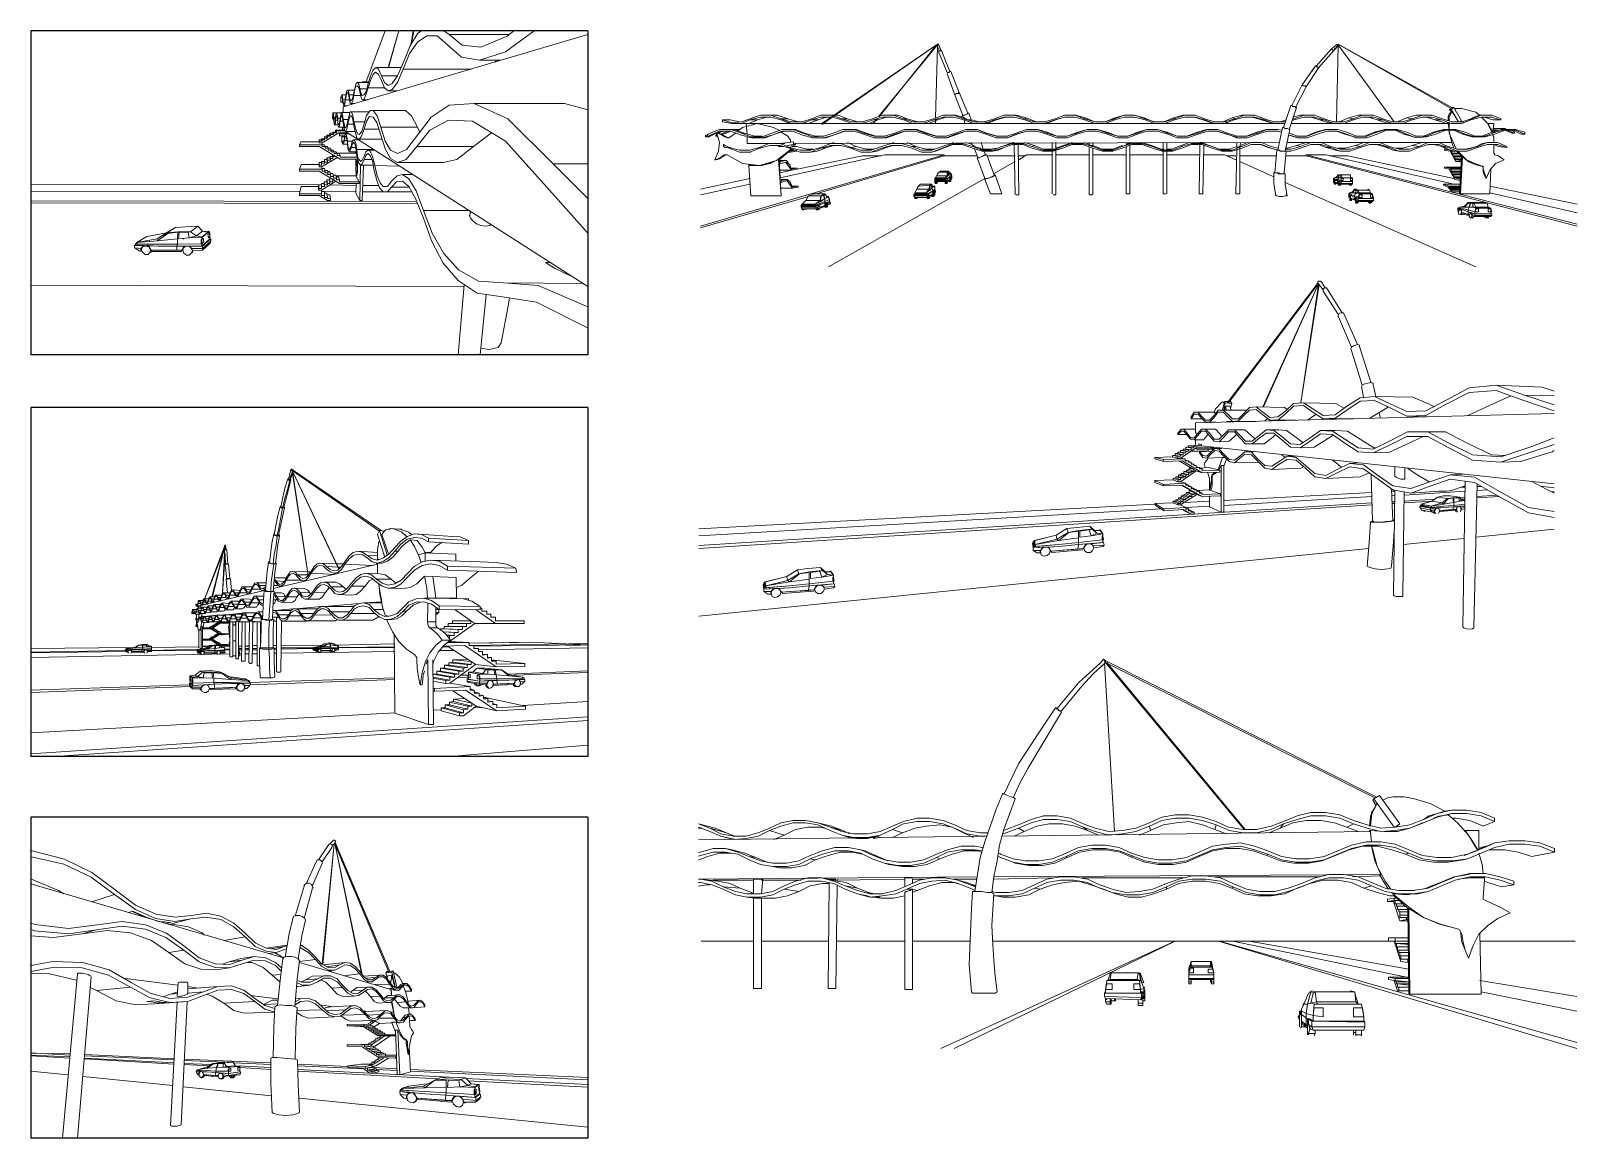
# Model space of a CAD drawing. Header units: millimetres. Extents: x 462 to 740, y -508 to -73.
# Drawn here: x 596.9 to 693.8, y -142.5 to -73.1 of the extents above; entities that cross this region are included whole.
import ezdxf

# ---------------------------------------------------------------- set-up
doc = ezdxf.new("R2010")
doc.units = ezdxf.units.MM
doc.header["$LTSCALE"] = 0.1
doc.layers.add('COTAS', color=6, linetype='Continuous')

# ---------------------------------------------------------------- blocks, each defined once
blk = doc.blocks.new('V2')
at = {"color": 7, "lineweight": 0}
for p, q in [((-35.73, -4.33), (-32.27, -4.33)), ((-31.75, -4.33), (-27.32, -4.33)), ((-26.8, -4.33), (-22.3, -4.33)), ((-21.78, -4.33), (-17.99, -4.33)), ((-16.5, -4.33), (10.01, -4.33)), ((15.68, -4.33), (21.95, -4.33))]:
    blk.add_line(p, q, dxfattribs=at)
for points in [[(-9.19, 14.3), (-9.35, 14.08), (-10.83, 12.74)], [(-9.05, 14.15), (-9.05, 14.23), (-9.12, 14.23), (-9.19, 14.3), (-9.19, 14.23)], [(-9.19, 14.3), (-9.19, 14.3)], [(-9.12, 14), (-9.87, 13.33), (-10.61, 12.51)], [(-9.27, 13.85), (-9.05, 14.08)], [(-9.12, 14.23), (-9.12, 14.15)], [(-9.05, 14.08), (-9.12, 14.23)], [(8.82, 5.21), (-9.12, 14.23), (8.82, 5.21), (8.82, 5.21)], [(-9.12, 14.23), (-9.12, 14.23)], [(-9.12, 14.23), (-9.12, 14.15)], [(-9.12, 14.15), (-9.12, 14.15)], [(-9.12, 14.15), (-9.12, 14.15)], [(-9.12, 14), (-9.12, 14.08), (-9.12, 14), (-9.12, 14.08), (-9.12, 14), (-9.12, 14)], [(-9.12, 14.08), (-8.45, 2.91), (-9.12, 14.08), (-8.45, 2.91)], [(-9.05, 14.08), (-9.05, 14.15)], [(-9.05, 14.15), (-9.05, 14.08)], [(-9.05, 14.08), (-9.04, 14.08)], [(-9.05, 14.08), (-9.04, 14.08)], [(8.74, 5.14), (-9.05, 14.08)], [(-9.05, 14.08), (0.11, 3.05), (-9.05, 14.08), (-9.05, 14.08)], [(0.18, 3.05), (-8.97, 14.08)], [(-10.83, 12.74), (-12.25, 11.02)], [(-11.95, 10.88), (-10.61, 12.51)], [(-14.18, 7.08), (-11.95, 10.8)], [(-12.32, 11.1), (-12.99, 10.13)], [(-11.95, 10.8), (-12.02, 10.88), (-12.17, 10.95), (-12.25, 11.02), (-12.32, 11.1)], [(-12.17, 10.95), (-12.17, 11.02), (-12.25, 11.02)], [(-12.02, 10.88), (-12.1, 10.88), (-12.17, 10.95)], [(-11.95, 10.8), (-11.95, 10.8)], [(-12.99, 10.13), (-14.78, 7.38)], [(-14.78, 7.38), (-15.75, 5.36)], [(-14.7, 6.11), (-14.18, 7.08)], [(-15.82, 5.44), (-16.27, 4.39), (-17.01, 2.23)], [(-15.52, 5.29), (-15.67, 5.36), (-15.82, 5.44)], [(-15.82, 5.44), (-15.82, 5.44)], [(-15.07, 5.14), (-15.3, 5.21), (-15.52, 5.29)], [(-15.15, 5.14), (-14.7, 6.11)], [(-15, 5.07), (-15.07, 5.14)], [(9.04, 5.29), (8.67, 5.07)], [(8.82, 5.14), (8.82, 5.21)], [(8.82, 5.14), (8.82, 5.21)], [(10.38, 3.43), (9.04, 5.29)], [(9.56, 5.14), (9.26, 4.99)], [(9.93, 5.21), (9.56, 5.14)], [(10.23, 5.21), (9.93, 5.21)], [(10.45, 5.21), (10.38, 5.21), (10.31, 5.21), (10.23, 5.21)], [(10.45, 5.21), (10.68, 5.21), (11.35, 5.07), (12.39, 4.77), (13.36, 4.25)], [(-15.75, 3.05), (-15, 5.07)], [(4.5, 4.17), (3.61, 3.95), (2.71, 3.57)], [(4.5, 4.17), (5.47, 4.17), (6.43, 4.02)], [(8.52, 4.17), (8.44, 3.87)], [(8.82, 4.69), (8.67, 4.39), (8.52, 4.17)], [(8.52, 3.95), (8.59, 4.25)], [(8.67, 5.07), (8.59, 4.99)], [(8.59, 4.99), (8.82, 4.62)], [(8.89, 4.77), (8.74, 4.47), (8.59, 4.25)], [(10.01, 3.2), (8.67, 5.07)], [(8.82, 4.69), (8.89, 4.77)], [(10.01, 3.2), (8.89, 4.77)], [(13.8, 4.1), (12.84, 3.87), (11.94, 3.5)], [(12.84, 4.1), (11.94, 3.72)], [(12.84, 4.1), (12.32, 3.95), (11.94, 3.72)], [(14.77, 4.32), (13.8, 4.32), (12.84, 4.1)], [(12.84, 4.1), (13.36, 4.25), (13.8, 4.32)], [(14.77, 4.1), (13.8, 4.1)], [(15.74, 4.17), (14.77, 4.32)], [(16.63, 3.57), (15.74, 3.95), (14.77, 4.1)], [(16.63, 3.8), (15.74, 4.17)], [(-35.17, 3.13), (-35.92, 3.43)], [(-34.8, 3.13), (-35.92, 3.43)], [(-35.92, 3.2), (-35.17, 2.91)], [(-35.69, 3.13), (-35.9, 3.13)], [(-34.43, 2.76), (-35.17, 3.13)], [(-35.17, 3.13), (-34.06, 2.83)], [(-34.06, 2.83), (-34.8, 3.13)], [(-31.23, 3.13), (-31.97, 2.83)], [(-30.48, 3.5), (-31.23, 3.13)], [(-31.23, 2.98), (-30.48, 3.28)], [(-28.85, 3.65), (-29.67, 3.65), (-30.48, 3.5)], [(-30.48, 3.28), (-29.67, 3.5)], [(-27.58, 3.13), (-27.88, 3.2), (-28.7, 3.2), (-29.51, 3.05), (-30.26, 2.68)], [(-27.21, 2.98), (-28.03, 3.35), (-28.85, 3.5), (-29.67, 3.5)], [(-28.03, 3.5), (-28.85, 3.65)], [(-27.21, 3.2), (-28.03, 3.5)], [(-27.13, 3.28), (-28.03, 3.5)], [(-26.46, 2.91), (-27.21, 3.2)], [(-27.21, 3.2), (-26.39, 2.98)], [(-26.39, 2.98), (-27.13, 3.28)], [(-23.11, 3.28), (-23.93, 2.91), (-24.75, 2.76), (-25.65, 2.76), (-26.46, 2.91)], [(-21.48, 3.57), (-22.37, 3.43), (-23.11, 3.05)], [(-22.37, 3.57), (-23.11, 3.28)], [(-19.17, 3.2), (-19.99, 3.35), (-20.88, 3.28), (-21.63, 3.13), (-22.44, 2.83)], [(-20.66, 3.8), (-21.48, 3.8), (-22.37, 3.57)], [(-19.02, 3.13), (-19.77, 3.43), (-20.66, 3.57), (-21.48, 3.57)], [(-19.77, 3.65), (-20.66, 3.8)], [(-19.02, 3.35), (-19.77, 3.65)], [(-19.17, 3.2), (-18.42, 2.83)], [(-18.2, 2.98), (-19.02, 3.35)], [(-18.42, 2.83), (-19.02, 3.13)], [(-18.2, 2.76), (-19.02, 3.13)], [(-14.78, 3.35), (-15.6, 3.05)], [(-14.78, 3.13), (-15.6, 2.83)], [(-12.25, 3.72), (-13.14, 3.72), (-13.96, 3.5), (-14.78, 3.13)], [(-13.96, 3.72), (-14.78, 3.35)], [(-14.41, 2.91), (-14.78, 3.13)], [(-12.77, 3.43), (-13.59, 3.28), (-14.41, 2.91)], [(-13.14, 3.95), (-13.96, 3.72)], [(-13.14, 3.95), (-12.25, 3.95), (-11.35, 3.8)], [(-12.77, 3.43), (-11.88, 3.43)], [(-12.25, 3.72), (-11.35, 3.57)], [(-11.88, 3.43), (-11.06, 3.28)], [(-10.53, 3.43), (-11.35, 3.8)], [(-11.35, 3.57), (-10.53, 3.2)], [(-11.06, 3.28), (-10.24, 2.98)], [(-9.72, 3.13), (-10.53, 3.43)], [(-10.24, 2.98), (-10.53, 3.2)], [(-8.82, 2.68), (-9.72, 2.91), (-10.53, 3.2)], [(-7.04, 3.13), (-7.93, 2.98), (-8.82, 2.91), (-9.72, 3.13)], [(-6.14, 3.5), (-7.04, 3.13)], [(-7.04, 2.91), (-6.14, 3.28)], [(-5.33, 3.87), (-6.14, 3.5)], [(-4.43, 3.8), (-5.33, 3.65), (-6.14, 3.28)], [(-6.07, 2.98), (-6.14, 3.28)], [(-1.83, 3.05), (-2.64, 3.35), (-3.54, 3.57), (-4.36, 3.5), (-5.25, 3.35), (-6.07, 2.98)], [(-3.54, 4.02), (-4.43, 4.02), (-5.33, 3.87)], [(-1.75, 3.35), (-2.64, 3.65), (-3.54, 3.8), (-4.43, 3.8)], [(-2.64, 3.87), (-3.54, 4.02)], [(-1.75, 3.57), (-2.64, 3.87)], [(-1.83, 3.05), (-1.75, 3.35)], [(-0.93, 3.2), (-1.75, 3.57)], [(-1.75, 3.35), (-0.86, 2.98)], [(0.03, 3.05), (-0.93, 3.2)], [(2.71, 3.57), (1.89, 3.28), (0.93, 3.05)], [(1.75, 2.83), (2.49, 3.13)], [(2.71, 3.43), (1.89, 3.05)], [(2.49, 3.13), (3.31, 3.5)], [(2.49, 3.13), (2.71, 3.43)], [(4.5, 3.95), (3.61, 3.72), (2.71, 3.43)], [(5.17, 3.65), (4.2, 3.65), (3.31, 3.5)], [(5.47, 3.95), (4.5, 3.95)], [(6.88, 3.2), (6.06, 3.5), (5.17, 3.65)], [(7.33, 3.43), (6.43, 3.8), (5.47, 3.95)], [(7.33, 3.65), (6.43, 4.02)], [(6.88, 3.2), (7.33, 3.43)], [(6.88, 3.2), (7.63, 2.91)], [(8.22, 3.35), (7.33, 3.65)], [(11.05, 3.13), (10.08, 2.98), (9.12, 2.91), (8.22, 3.13), (7.33, 3.43)], [(11.05, 3.35), (10.08, 3.2), (9.12, 3.13), (8.22, 3.35)], [(8.44, 3.87), (8.37, 3.28)], [(8.52, 3.95), (8.44, 3.87)], [(8.44, 3.28), (8.52, 3.95)], [(11.87, 3.5), (11.05, 3.13), (10.23, 2.91), (9.34, 2.91), (8.44, 2.98)], [(10.08, 3.2), (10.38, 3.43)], [(10.38, 3.43), (10.38, 3.43)], [(11.94, 3.72), (11.05, 3.35)], [(11.05, 3.13), (11.94, 3.5)], [(11.87, 3.5), (11.94, 3.5)], [(11.87, 3.5), (11.94, 3.5)], [(12.61, 3.8), (12.99, 3.95)], [(13.06, 3.95), (13.66, 4.02)], [(13.58, 4.02), (13.66, 4.02)], [(14.18, 3.5), (13.58, 4.02)], [(15.89, 3.28), (15, 3.65), (14.1, 3.8), (13.88, 3.8)], [(14.18, 3.5), (14.92, 2.68), (15.44, 1.79)], [(15.89, 3.28), (16.63, 3.57)], [(16.63, 3.57), (16.63, 3.8)], [(-16.88, 2.61), (-35.9, 2.37)], [(-35.17, 2.91), (-34.43, 2.61)], [(-31.97, 2.83), (-32.79, 2.61), (-33.61, 2.61), (-34.43, 2.76)], [(-31.97, 2.61), (-32.79, 2.46), (-33.61, 2.38), (-34.43, 2.61)], [(-34.43, 2.61), (-33.46, 2.38)], [(-33.53, 2.61), (-34.06, 2.83)], [(-31.97, 2.61), (-31.23, 2.98)], [(-30.26, 2.68), (-31.23, 2.98)], [(-30.93, 2.38), (-30.26, 2.68)], [(-27.21, 2.98), (-26.46, 2.68)], [(-23.93, 2.68), (-24.75, 2.53), (-25.65, 2.53), (-26.46, 2.68)], [(-26.46, 2.68), (-25.72, 2.46)], [(-25.94, 2.76), (-26.39, 2.98)], [(-24.08, 2.61), (-24.75, 2.46), (-25.42, 2.46), (-26.09, 2.61)], [(-25.94, 2.53), (-26.09, 2.61)], [(-25.94, 2.53), (-25.49, 2.46)], [(-25.94, 2.53), (-25.94, 2.53)], [(-24.38, 2.46), (-23.93, 2.53)], [(-24.08, 2.61), (-23.93, 2.53)], [(-23.11, 3.05), (-23.93, 2.68)], [(-22.44, 2.83), (-23.11, 3.05)], [(-23.11, 2.53), (-22.44, 2.83)], [(-18.42, 2.83), (-17.76, 2.53)], [(-17.31, 2.83), (-18.2, 2.98)], [(-18.2, 2.76), (-17.31, 2.61)], [(-17.01, 2.23), (-17.31, 1.19), (-17.68, -1.04)], [(-16.8, 2.83), (-17.31, 2.83)], [(-17.31, 2.61), (-16.88, 2.61)], [(-16.04, 2.01), (-15.75, 3.05)], [(8.44, 2.91), (-15.89, 2.61)], [(-15.82, 2.76), (-15.6, 2.83)], [(-15.6, 3.05), (-15.75, 2.98)], [(-15.07, 2.61), (-14.41, 2.91)], [(-10.24, 2.98), (-9.49, 2.68)], [(-7.04, 2.91), (-7.93, 2.76), (-8.82, 2.68)], [(-6.81, 2.68), (-6.07, 2.98)], [(-1.08, 2.09), (-1.98, 1.94), (-2.87, 1.56)], [(-1.83, 3.05), (-1.08, 2.76)], [(-1.08, 2.09), (-0.11, 2.16), (0.78, 1.94)], [(0.03, 2.83), (-0.86, 2.98)], [(0.93, 3.05), (0.03, 3.05)], [(1.89, 3.05), (0.93, 2.83), (0.03, 2.83)], [(8.15, 2.23), (7.18, 2.01), (6.29, 1.64)], [(8.15, 2.23), (9.12, 2.23), (10.08, 2.09)], [(8.37, 2.98), (8.37, 2.98)], [(8.37, 2.98), (8.44, 2.98)], [(8.37, 2.98), (8.37, 2.91)], [(8.44, 2.83), (8.44, 2.98)], [(8.52, 2.23), (8.44, 2.91)], [(8.52, 2.23), (8.44, 2.83)], [(10.98, 1.71), (10.08, 2.09)], [(15.59, 2.98), (14.7, 2.98)], [(15.37, 1.94), (15.07, 2.46), (14.7, 2.98)], [(14.7, 2.98), (14.7, 2.98)], [(15.59, 1.71), (15.59, 2.98)], [(15.74, 1.79), (16.63, 2.16)], [(18.64, 2.09), (17.6, 2.09), (16.63, 1.86), (15.74, 1.49)], [(16.63, 2.16), (16.33, 2.01)], [(17.6, 2.31), (16.63, 2.16)], [(17.6, 2.31), (18.64, 2.31), (19.61, 2.16)], [(18.64, 2.09), (19.61, 1.94)], [(20.58, 1.79), (19.61, 2.16)], [(-35.77, 1.56), (-35.9, 1.52)], [(-35.9, 1.29), (-35.77, 1.34)], [(-35.9, 1.03), (-35.32, 1.27)], [(-34.13, 1.79), (-34.95, 1.79), (-35.77, 1.56)], [(-34.95, 1.56), (-35.77, 1.34)], [(-33.76, 1.49), (-34.5, 1.49), (-35.32, 1.27)], [(-32.57, 1.04), (-33.31, 1.42), (-34.13, 1.56), (-34.95, 1.56)], [(-33.31, 1.56), (-34.13, 1.79)], [(-33.68, 1.71), (-34.13, 1.79)], [(-32.86, 1.49), (-33.68, 1.71)], [(-32.57, 1.27), (-33.31, 1.56)], [(-32.12, 1.19), (-32.86, 1.49)], [(-31.82, 0.97), (-32.57, 1.27)], [(-32.57, 1.27), (-32.12, 1.19)], [(-29.29, 0.74), (-30.11, 0.6), (-31, 0.6), (-31.82, 0.74), (-32.57, 1.04)], [(-30.93, 0.82), (-31.38, 0.89), (-32.12, 1.19)], [(-28.55, 1.34), (-29.29, 0.97)], [(-29.29, 0.74), (-28.55, 1.12)], [(-28.92, 0.67), (-28.18, 1.04)], [(-26.91, 1.64), (-27.73, 1.42), (-28.55, 1.12)], [(-27.73, 1.64), (-28.55, 1.34)], [(-28.18, 1.04), (-28.55, 1.12)], [(-25.12, 1.42), (-25.72, 1.56), (-26.54, 1.56), (-27.36, 1.34), (-28.18, 1.04)], [(-26.02, 1.86), (-26.91, 1.86), (-27.73, 1.64)], [(-24.45, 1.12), (-25.2, 1.49), (-26.02, 1.64), (-26.91, 1.64)], [(-25.2, 1.71), (-26.02, 1.86)], [(-24.38, 1.34), (-25.2, 1.71)], [(-24.9, 1.64), (-25.2, 1.71)], [(-24.08, 1.27), (-24.9, 1.64)], [(-21.03, 0.82), (-21.92, 0.67), (-22.74, 0.67), (-23.64, 0.82), (-24.45, 1.12)], [(-23.64, 1.04), (-24.38, 1.34)], [(-24.38, 1.34), (-24.08, 1.27)], [(-23.41, 0.97), (-24.08, 1.27)], [(-21.03, 1.04), (-21.92, 0.89), (-22.74, 0.89), (-23.64, 1.04)], [(-20.21, 1.42), (-21.03, 1.04)], [(-21.03, 0.82), (-20.21, 1.19)], [(-20.81, 0.74), (-19.99, 1.12)], [(-19.47, 1.71), (-20.21, 1.42)], [(-20.21, 1.19), (-19.47, 1.56)], [(-19.99, 1.12), (-20.21, 1.19)], [(-17.23, 1.56), (-17.46, 1.64), (-18.35, 1.64), (-19.17, 1.42), (-19.99, 1.12)], [(-17.68, 1.94), (-18.57, 1.94), (-19.47, 1.71)], [(-19.47, 1.56), (-18.57, 1.71)], [(-17.16, 1.64), (-17.68, 1.71), (-18.57, 1.71)], [(-17.16, 1.86), (-17.68, 1.94)], [(-16.04, 2.03), (-16.19, 0.97), (-16.42, -0.08), (-16.56, -1.12)], [(-16.12, 1.27), (-15.97, 1.19)], [(-15.97, 1.42), (-16.04, 1.49)], [(-15.15, 1.12), (-15.97, 1.42)], [(-14.33, 0.74), (-15.15, 0.89), (-15.97, 1.19)], [(-15.15, 1.12), (-14.33, 0.97), (-13.44, 0.97)], [(-12.54, 1.12), (-13.44, 0.97)], [(-11.65, 1.49), (-12.54, 1.12)], [(-12.54, 0.89), (-11.65, 1.27)], [(-12.4, 0.82), (-11.58, 1.19)], [(-10.83, 1.86), (-11.65, 1.49)], [(-11.65, 1.27), (-10.83, 1.64)], [(-11.58, 1.19), (-11.65, 1.27)], [(-9.87, 1.71), (-10.76, 1.56), (-11.58, 1.19)], [(-9.94, 2.01), (-10.83, 1.86)], [(-9.05, 1.79), (-9.94, 1.79), (-10.83, 1.64)], [(-9.94, 2.01), (-9.05, 2.01), (-8.15, 1.86)], [(-9.87, 1.71), (-8.97, 1.71)], [(-9.05, 1.79), (-8.15, 1.64)], [(-8.97, 1.71), (-8.08, 1.56)], [(-7.34, 1.49), (-8.15, 1.86)], [(-7.34, 1.34), (-8.15, 1.64)], [(-8.08, 1.56), (-7.26, 1.19)], [(-6.44, 1.19), (-7.34, 1.49)], [(-3.69, 0.97), (-4.65, 0.82), (-5.55, 0.82), (-6.44, 0.97), (-7.34, 1.34)], [(-7.26, 1.19), (-7.34, 1.34)], [(-5.55, 0.74), (-6.44, 0.89), (-7.26, 1.19)], [(-3.69, 1.19), (-4.65, 1.04), (-5.55, 1.04), (-6.44, 1.19)], [(-2.87, 1.56), (-3.69, 1.19)], [(-3.69, 0.97), (-2.87, 1.34)], [(-3.69, 0.89), (-2.87, 1.27)], [(-1.98, 1.71), (-2.87, 1.34)], [(-2.87, 1.27), (-1.98, 1.64)], [(-2.87, 1.27), (-2.87, 1.34)], [(-1.08, 1.86), (-1.98, 1.71)], [(1.6, 1.34), (0.7, 1.64), (-0.19, 1.79), (-1.08, 1.79), (-1.98, 1.64)], [(1.67, 1.42), (0.78, 1.71), (-0.11, 1.94), (-1.08, 1.86)], [(1.67, 1.64), (0.78, 1.94)], [(1.6, 1.34), (1.67, 1.42)], [(3.38, 0.82), (2.49, 0.97), (1.6, 1.34)], [(2.56, 1.27), (1.67, 1.64)], [(5.39, 1.04), (4.43, 0.89), (3.53, 0.89), (2.56, 1.04), (1.67, 1.42)], [(4.43, 1.12), (3.53, 1.12), (2.56, 1.27)], [(6.29, 1.64), (5.39, 1.27), (4.43, 1.12)], [(5.25, 0.97), (6.14, 1.34)], [(6.29, 1.42), (5.39, 1.04)], [(6.14, 1.34), (7.03, 1.71)], [(6.14, 1.34), (6.29, 1.42)], [(7.18, 1.79), (6.29, 1.42)], [(7.03, 1.71), (7.92, 1.94)], [(9.12, 2.01), (8.15, 2.01), (7.18, 1.79)], [(10.75, 1.42), (9.86, 1.71), (8.89, 1.94), (7.92, 1.94)], [(8.52, 1.94), (8.74, 0.97), (9.12, 0.07)], [(8.59, 1.71), (8.52, 1.94)], [(8.89, 0.6), (8.59, 1.71)], [(9.12, 2.01), (10.08, 1.86)], [(10.08, 1.86), (10.98, 1.49)], [(10.75, 1.42), (10.98, 1.49)], [(12.61, 0.89), (11.65, 1.04), (10.75, 1.42)], [(11.87, 1.34), (10.98, 1.71)], [(10.98, 1.49), (11.87, 1.12)], [(12.84, 1.19), (11.87, 1.34)], [(14.85, 1.12), (13.88, 0.97), (12.84, 0.97), (11.87, 1.12)], [(12.61, 0.89), (13.58, 0.89), (14.55, 1.04)], [(13.8, 1.19), (12.84, 1.19)], [(15.74, 1.79), (14.85, 1.42), (13.8, 1.19)], [(14.55, 1.04), (14.85, 1.12)], [(15.44, 1.64), (14.62, 1.34)], [(14.85, 1.12), (15.74, 1.49)], [(15.52, 1.71), (15.37, 1.94)], [(16.33, 2.01), (15.44, 1.64)], [(15.74, 1.79), (15.44, 1.64)], [(15.52, 1.71), (15.44, 1.79)], [(15.74, 1.86), (15.59, 1.79)], [(15.59, 1.79), (15.74, 1.86)], [(15.59, 1.42), (15.59, 1.49)], [(15.59, 1.42), (15.59, 1.49)], [(15.59, 1.49), (15.81, 0.74), (15.89, 0.15)], [(15.59, 1.42), (15.59, 1.42)], [(16.04, 1.94), (15.74, 1.86)], [(19.09, 1.27), (18.2, 1.56), (17.3, 1.71), (16.33, 1.71), (16.27, 1.71)], [(19.09, 1.27), (20.58, 1.56)], [(19.61, 1.94), (20.58, 1.56)], [(20.58, 1.56), (20.58, 1.79)], [(-29.29, 0.97), (-30.11, 0.82), (-31, 0.82), (-31.82, 0.97)], [(-31, 0.6), (-30.56, 0.52)], [(-30.56, 0.52), (-29.74, 0.52), (-28.92, 0.67)], [(-23.64, 0.82), (-23.34, 0.74)], [(-23.34, 0.74), (-22.44, 0.6)], [(-22.44, 0.6), (-21.63, 0.6), (-20.81, 0.74)], [(-16.42, -0.08), (9.12, 0.07)], [(-15.15, 0.89), (-15, 0.82)], [(-13.21, 0.67), (-14.11, 0.67), (-15, 0.82)], [(-12.54, 0.89), (-13.44, 0.74), (-14.33, 0.74)], [(-13.21, 0.67), (-12.4, 0.82)], [(-5.55, 0.74), (-4.58, 0.74), (-3.69, 0.89)], [(3.38, 0.82), (4.35, 0.82), (5.25, 0.97)], [(5.69, 0.07), (4.8, -0.15), (3.9, -0.52)], [(5.69, 0.07), (6.66, 0.07), (7.63, -0.08)], [(9.41, -0.37), (8.89, 0.6)], [(9.04, 0.07), (9.04, 0.07)], [(9.04, 0.07), (9.12, 0.07)], [(9.04, 0.07), (9.34, -0.45)], [(14.92, 0.07), (14.03, -0.08), (13.95, -0.08)], [(14.03, -0.08), (15, 0.15)], [(15, 0.15), (14.92, 0.07)], [(15, 0.15), (16.04, 0.15), (17.01, -0.08)], [(-35.9, -0.22), (-17.53, -0.08)], [(-35.9, -0.22), (-35.77, -0.22), (-35.02, -0.37)], [(-35.77, -0.45), (-35.9, -0.45)], [(-35.17, -0.6), (-35.39, -0.6), (-35.9, -0.69)], [(-34.65, -0.37), (-35.77, -0.22)], [(-34.28, -0.89), (-35.02, -0.6), (-35.77, -0.45)], [(-35.02, -0.37), (-34.28, -0.74)], [(-34.95, -0.3), (-32.27, -0.3)], [(-33.83, -0.52), (-34.65, -0.37)], [(-30.26, -0.67), (-31, -1.04), (-31.82, -1.19), (-32.72, -1.19), (-33.46, -1.04), (-34.28, -0.74)], [(-34.28, -0.74), (-33.16, -0.82)], [(-32.72, -1.42), (-33.46, -1.27), (-34.28, -0.89)], [(-33.16, -0.82), (-33.83, -0.52)], [(-32.42, -1.12), (-33.16, -0.82)], [(-32.2, -0.22), (-32.27, -0.22)], [(-32.27, -0.22), (-32.27, -1.19)], [(-32.2, -0.22), (-32.27, -0.22)], [(-32.05, -0.22), (-32.2, -0.22)], [(-31.97, -0.22), (-32.05, -0.22)], [(-31.75, -0.22), (-31.82, -0.22), (-31.97, -0.22)], [(-31.75, -1.19), (-31.67, -0.22)], [(-31.75, -0.3), (-31.67, -0.22), (-31.75, -0.22)], [(-31.75, -0.3), (-29.14, -0.3)], [(-30.26, -0.89), (-31, -1.27)], [(-28.7, -0.15), (-29.51, -0.37), (-30.26, -0.67)], [(-29.51, -0.6), (-30.26, -0.89)], [(-30.26, -0.89), (-29.29, -1.04)], [(-28.7, -0.37), (-29.51, -0.6)], [(-29.29, -1.04), (-28.55, -0.67)], [(-28.7, -0.15), (-27.8, -0.15), (-26.98, -0.37)], [(-26.24, -0.89), (-26.98, -0.52), (-27.8, -0.37), (-28.7, -0.37)], [(-28.55, -0.67), (-27.73, -0.52)], [(-27.28, -0.22), (-27.8, -0.15)], [(-27.73, -0.52), (-27.28, -0.52)], [(-27.28, -0.52), (-27.36, -7.45)], [(-27.28, -0.22), (-27.21, -0.3), (-27.13, -0.3), (-27.06, -0.3)], [(-27.13, -0.22), (-27.28, -0.22)], [(-27.28, -0.22), (-27.28, -0.22)], [(-27.28, -0.22), (-27.28, -0.22)], [(-26.98, -0.22), (-27.13, -0.22)], [(-26.91, -0.3), (-27.06, -0.3)], [(-26.84, -0.22), (-26.91, -0.22), (-26.98, -0.22)], [(-26.24, -0.67), (-26.98, -0.37)], [(-26.91, -0.3), (-26.84, -0.3), (-26.84, -0.37)], [(-26.84, -7.45), (-26.76, -0.67)], [(-26.76, -0.3), (-22.3, -0.22)], [(-26.76, -0.37), (-26.76, -0.22)], [(-26.17, -0.45), (-26.76, -0.37)], [(-26.24, -0.67), (-25.42, -0.97)], [(-26.24, -0.67), (-25.42, -0.82)], [(-26.24, -0.89), (-25.42, -1.19)], [(-25.42, -0.82), (-26.17, -0.45)], [(-24.68, -1.12), (-25.42, -0.82)], [(-24.6, -1.19), (-25.42, -0.97)], [(-22.15, -0.67), (-22.89, -0.97), (-23.78, -1.19), (-24.6, -1.19)], [(-22.15, -0.89), (-22.89, -1.19)], [(-22.3, -0.15), (-22.3, -0.74)], [(-22.22, -0.15), (-22.3, -0.15)], [(-22.07, -0.15), (-22.22, -0.15)], [(-20.51, -0.15), (-21.33, -0.3), (-22.15, -0.67)], [(-21.33, -0.52), (-22.15, -0.89)], [(-21.78, -0.89), (-22.15, -0.89)], [(-21.92, -0.97), (-22, -0.97), (-22.15, -1.04)], [(-22, -0.15), (-22.07, -0.15)], [(-21.78, -0.15), (-21.85, -0.15), (-22, -0.15)], [(-21.92, -0.97), (-21.85, -0.89)], [(-21.85, -0.89), (-21.78, -0.89)], [(-21.78, -0.22), (-21.03, -0.22)], [(-21.78, -0.52), (-21.78, -0.22)], [(-21.78, -0.97), (-21.78, -0.89)], [(-21.78, -0.89), (-21.77, -0.89)], [(-21.78, -0.89), (-21.77, -0.89)], [(-21.48, -0.97), (-21.78, -0.89)], [(-21.78, -7.52), (-21.78, -0.89)], [(-21.78, -1.12), (-21.48, -0.97)], [(-21.48, -0.97), (-20.66, -0.67)], [(-17.98, -0.82), (-18.8, -0.52), (-19.62, -0.3), (-20.51, -0.37), (-21.33, -0.52)], [(-18.72, -0.52), (-19.02, -0.45), (-19.84, -0.45), (-20.66, -0.67)], [(-20.51, -0.15), (-19.62, -0.15), (-18.8, -0.3)], [(-19.09, -0.22), (-17.53, -0.22)], [(-18.2, -0.45), (-18.8, -0.3)], [(-17.98, -0.6), (-18.8, -0.3)], [(-17.61, -0.67), (-18.2, -0.45)], [(-17.98, -0.6), (-17.61, -0.67)], [(-17.98, -0.6), (-17.61, -0.74)], [(-17.98, -0.82), (-17.68, -0.97)], [(-16.42, -0.22), (-12.54, -0.15)], [(-13.36, -0.89), (-14.11, -1.27), (-15, -1.42), (-15.82, -1.42)], [(-13.74, -0.6), (-14.55, -0.97), (-15.45, -1.12)], [(-13.74, -0.82), (-14.55, -1.19)], [(-12.02, -0.08), (-12.92, -0.22), (-13.74, -0.6)], [(-12.02, -0.3), (-12.92, -0.45), (-13.74, -0.82)], [(-13.36, -0.89), (-13.74, -0.82)], [(-13.36, -0.89), (-12.54, -0.6)], [(-12.54, -0.6), (-11.73, -0.45), (-10.83, -0.37)], [(-12.02, -0.08), (-11.13, -0.08), (-10.24, -0.22)], [(-12.02, -0.3), (-11.13, -0.3)], [(-10.24, -0.45), (-11.13, -0.3)], [(-10.83, -0.37), (-10.01, -0.6)], [(-10.61, -0.15), (-3.84, -0.15)], [(-9.42, -0.6), (-10.24, -0.22)], [(-9.42, -0.82), (-10.24, -0.45)], [(-10.01, -0.6), (-9.19, -0.89)], [(-5.03, -0.52), (-5.92, -0.89), (-6.81, -1.04), (-7.71, -1.12), (-8.6, -0.89), (-9.42, -0.6)], [(-7.71, -1.27), (-8.6, -1.12), (-9.42, -0.82)], [(-9.19, -0.89), (-9.42, -0.82)], [(-9.19, -0.89), (-8.38, -1.19)], [(-5.03, -0.74), (-5.92, -1.12)], [(-5.85, -1.19), (-5.03, -0.89)], [(-3.32, 0), (-4.21, -0.22), (-5.03, -0.52)], [(-0.71, -0.82), (-1.53, -0.52), (-2.42, -0.37), (-3.32, -0.37), (-4.21, -0.52), (-5.03, -0.89)], [(-5.03, -0.74), (-4.21, -0.37)], [(-5.03, -0.89), (-5.03, -0.74)], [(-1.46, -0.37), (-2.42, -0.22), (-3.32, -0.22), (-4.21, -0.37)], [(-3.32, 0), (-2.42, 0), (-1.46, -0.15)], [(-1.83, -0.08), (5.1, -0.08)], [(-0.64, -0.52), (-1.46, -0.15)], [(-0.64, -0.74), (-1.46, -0.37)], [(-0.71, -0.82), (-0.64, -0.74)], [(-0.71, -0.82), (0.11, -1.19)], [(3.9, -0.52), (3.01, -0.82), (2.12, -1.04), (1.15, -1.04), (0.26, -0.89), (-0.64, -0.52)], [(1.15, -1.27), (0.26, -1.12), (-0.64, -0.74)], [(2.79, -1.19), (3.61, -0.82)], [(3.9, -0.74), (3.01, -1.04)], [(8, -0.82), (7.18, -0.45), (6.29, -0.3), (5.32, -0.3), (4.43, -0.52), (3.61, -0.82)], [(3.61, -0.82), (3.9, -0.74)], [(7.63, -0.3), (6.66, -0.15), (5.69, -0.15), (4.8, -0.37), (3.9, -0.74)], [(7.25, -0.08), (9.12, 0)], [(8.52, -0.45), (7.63, -0.08)], [(8.52, -0.67), (7.63, -0.3)], [(8, -0.82), (8.52, -0.67)], [(10.01, -1.34), (9.71, -1.34), (8.89, -1.12), (8, -0.82)], [(11.27, -0.97), (10.31, -0.97), (9.41, -0.82), (8.52, -0.45)], [(9.41, -1.04), (8.52, -0.67)], [(9.34, -0.45), (9.64, -0.89)], [(9.78, -0.89), (9.41, -0.37)], [(13.14, -0.67), (12.24, -1.04), (11.27, -1.19), (10.31, -1.19)], [(10.98, -0.97), (11.27, -0.97)], [(11.35, -0.97), (11.2, -0.97)], [(12.24, -0.82), (11.27, -0.97)], [(12.32, -0.74), (11.94, -0.89)], [(12.24, -0.82), (13.14, -0.45)], [(13.06, -0.45), (12.32, -0.74)], [(13.95, -0.08), (13.06, -0.45)], [(13.14, -0.45), (13.06, -0.45)], [(13.14, -0.45), (14.03, -0.08)], [(17.01, -0.3), (16.04, -0.08), (15, -0.08), (14.03, -0.3), (13.14, -0.67)], [(15.96, -0.15), (15, -0.15), (14.25, -0.22)], [(15.89, -1.42), (15.96, -0.3)], [(15.96, -0.15), (15.96, -0.15)], [(15.96, -0.3), (15.96, -0.15)], [(17.08, -0.74), (16.19, -0.45), (15.96, -0.37)], [(17.9, -0.37), (17.01, -0.08)], [(17.9, -0.6), (17.01, -0.3)], [(17.08, -0.74), (17.9, -0.6)], [(17.9, -0.6), (17.9, -0.37)], [(-31, -1.27), (-31.82, -1.42), (-32.72, -1.42)], [(-32.72, -1.42), (-32.2, -1.49)], [(-32.27, -1.19), (-32.42, -1.12)], [(-32.27, -1.49), (-32.27, -7.45)], [(-31.9, -1.49), (-31.97, -1.49), (-32.12, -1.49), (-32.2, -1.49)], [(-31.9, -1.49), (-31.82, -1.49)], [(-31.82, -1.49), (-31.75, -1.49)], [(-31.75, -1.49), (-31.75, -1.49)], [(-31.75, -1.49), (-31.6, -1.49)], [(-31.75, -7.45), (-31.75, -1.49)], [(-31.6, -1.49), (-30.85, -1.49), (-30.04, -1.34)], [(-30.04, -1.34), (-29.29, -1.04)], [(-24.6, -1.42), (-25.42, -1.19)], [(-25.42, -1.19), (-24.75, -1.34)], [(-24.75, -1.12), (-24.6, -1.19)], [(-24.75, -1.34), (-24.53, -1.42)], [(-24.31, -1.19), (-24.68, -1.12)], [(-24.6, -1.19), (-24.6, -1.19)], [(-22.89, -1.19), (-23.78, -1.34), (-24.6, -1.42)], [(-24.08, -1.42), (-24.31, -1.42), (-24.53, -1.42)], [(-24.53, -1.42), (-24.38, -1.42)], [(-23.93, -1.42), (-24.16, -1.42), (-24.38, -1.42)], [(-24.38, -1.42), (-23.86, -1.49)], [(-24.08, -1.42), (-23.93, -1.42)], [(-23.86, -1.49), (-23.04, -1.49), (-22.3, -1.34)], [(-22.22, -1.04), (-22.3, -1.12)], [(-22.3, -1.12), (-22.29, -1.12)], [(-22.3, -1.12), (-22.3, -7.52)], [(-22.22, -1.04), (-22.15, -1.04)], [(-17.83, -1.04), (-17.9, -2.16), (-18.05, -5.89)], [(-17.53, -1.04), (-17.76, -1.04), (-17.83, -1.04)], [(-16.86, -1.12), (-17.23, -1.04), (-17.53, -1.04)], [(-16.42, -1.19), (-16.56, -1.12), (-16.86, -1.12)], [(-16.56, -1.04), (-16.27, -1.12), (-15.45, -1.12)], [(-16.42, -1.19), (-16.49, -2.24), (-16.56, -3.28), (-16.49, -4.54)], [(-15.45, -1.34), (-16.27, -1.34), (-16.42, -1.34)], [(-16.27, -1.34), (-15.82, -1.42)], [(-15.45, -1.34), (-14.55, -1.19)], [(-8.38, -1.19), (-7.56, -1.42)], [(-5.92, -1.12), (-6.81, -1.27), (-7.71, -1.27)], [(-7.56, -1.42), (-6.66, -1.42), (-5.85, -1.19)], [(1.89, -1.34), (1, -1.34), (0.11, -1.19)], [(3.01, -1.04), (2.12, -1.27), (1.15, -1.27)], [(1.89, -1.34), (2.79, -1.19)], [(10.31, -1.19), (9.41, -1.04)], [(10.01, -1.49), (9.56, -1.56)], [(9.56, -1.56), (9.56, -1.71)], [(9.93, -1.64), (9.56, -1.71)], [(9.56, -1.71), (10.01, -1.71)], [(9.93, -1.19), (9.86, -1.19)], [(9.86, -1.19), (10.01, -1.19)], [(9.93, -1.19), (10.01, -1.34)], [(9.93, -1.64), (10.38, -2.98)], [(10.01, -1.19), (10.83, -1.27)], [(10.08, -1.34), (10.01, -1.19)], [(10.01, -1.34), (10.83, -2.08)], [(10.16, -1.49), (10.01, -1.49)], [(10.01, -1.64), (10.01, -1.49)], [(10.08, -1.64), (10.01, -1.64)], [(10.98, -2.08), (10.08, -1.34)], [(10.31, -1.64), (10.08, -1.64)], [(10.08, -1.86), (10.08, -1.64)], [(10.16, -1.86), (10.08, -1.86)], [(10.53, -1.86), (10.16, -1.86)], [(10.16, -2.01), (10.16, -1.86)], [(10.23, -2.01), (10.16, -2.01)], [(10.75, -2.01), (10.23, -2.01)], [(10.23, -2.24), (10.23, -2.01)], [(12.24, -1.04), (11.57, -1.19), (11.27, -1.19), (10.83, -1.27)], [(15.89, -1.56), (15.89, -1.42)], [(16.04, -1.64), (15.89, -1.56)], [(16.19, -1.71), (16.04, -1.64)], [(16.71, -1.94), (16.19, -1.71)], [(17.67, -2.46), (17.15, -2.16), (16.71, -1.94)], [(10.31, -2.24), (10.23, -2.24)], [(10.9, -2.24), (10.31, -2.24)], [(10.31, -2.38), (10.31, -2.24)], [(10.38, -2.38), (10.31, -2.38)], [(10.9, -2.38), (10.38, -2.38)], [(10.38, -2.61), (10.38, -2.38)], [(10.9, -2.61), (10.38, -2.61)], [(10.38, -2.61), (10.38, -2.61)], [(10.38, -2.76), (10.38, -2.61)], [(10.83, -2.76), (10.38, -2.76)], [(10.38, -2.98), (10.83, -2.9)], [(10.38, -2.98), (10.9, -2.98)], [(10.83, -2.08), (10.9, -2.16)], [(10.83, -2.9), (10.83, -2.76)], [(10.9, -2.76), (10.83, -2.76)], [(10.83, -2.9), (10.9, -2.9)], [(10.9, -2.16), (10.98, -7.75)], [(10.98, -2.16), (10.9, -2.16)], [(13.06, -3.2), (11.94, -2.76), (10.98, -2.08)], [(11.94, -2.76), (10.98, -2.16)], [(11.05, -7.82), (10.98, -2.16)], [(12.99, -3.2), (11.94, -2.76)], [(17.67, -2.46), (16.85, -2.83), (16.19, -3.28)], [(14.18, -3.5), (12.99, -3.2)], [(14.18, -3.5), (13.06, -3.2)], [(14.4, -3.72), (14.32, -3.58), (14.18, -3.5)], [(14.47, -3.87), (14.4, -3.72), (14.32, -3.58), (14.18, -3.5)], [(14.18, -3.5), (14.18, -3.5)], [(14.4, -3.87), (14.4, -3.72)], [(14.47, -4.39), (14.4, -3.87)], [(14.47, -3.87), (14.4, -3.87)], [(14.7, -4.92), (14.55, -4.39), (14.47, -3.87)], [(14.92, -5.44), (15.22, -4.62), (15.59, -3.87)], [(15.59, -3.87), (16.19, -3.28)], [(15.74, -7.82), (15.67, -3.8)], [(-19.92, -11.4), (-4.48, -4.33)], [(-19.03, -11.4), (-4.45, -4.33)], [(-16.19, -7.67), (-16.34, -6.63), (-16.42, -5.59), (-16.49, -4.54)], [(-1.59, -4.33), (22.07, -11.4)], [(22.07, -11.02), (-1.52, -4.33)], [(10.83, -6.7), (-0.64, -4.33)], [(10.98, -6.18), (0.43, -4.33)], [(10.98, -4.1), (9.64, -4.1)], [(9.64, -4.1), (9.64, -4.32)], [(10.08, -4.1), (9.64, -4.1)], [(9.64, -4.32), (10.01, -4.32)], [(10.01, -4.32), (10.45, -5.66)], [(10.98, -4.1), (10.08, -4.1)], [(10.08, -4.32), (10.08, -4.1)], [(10.08, -4.32), (10.98, -4.32)], [(10.08, -4.32), (10.98, -4.32)], [(10.08, -4.32), (10.08, -4.32)], [(10.08, -4.47), (10.08, -4.32)], [(10.98, -4.47), (10.08, -4.47)], [(10.08, -4.47), (10.16, -4.47)], [(10.16, -4.47), (10.98, -4.54)], [(10.16, -4.69), (10.16, -4.47)], [(10.16, -4.69), (10.98, -4.69)], [(10.16, -4.69), (10.23, -4.69)], [(10.23, -4.69), (10.98, -4.69)], [(10.23, -4.92), (10.23, -4.69)], [(10.23, -4.92), (10.98, -4.92)], [(10.23, -4.92), (10.31, -4.92)], [(10.31, -4.92), (10.98, -4.92)], [(10.31, -5.07), (10.31, -4.92)], [(10.31, -5.07), (10.98, -5.07)], [(10.31, -5.07), (10.38, -5.07)], [(10.38, -5.07), (10.98, -5.07)], [(10.38, -5.29), (10.38, -5.07)], [(14.7, -4.92), (14.47, -4.39)], [(14.92, -5.44), (14.7, -4.92)], [(14.92, -5.44), (14.7, -4.92)], [(-18.05, -5.89), (-17.9, -7.67)], [(-3.39, -5.66), (-3.39, -5.73), (-3.54, -6.11), (-3.39, -5.73)], [(-3.39, -5.66), (-3.46, -6.03), (-3.54, -6.03)], [(-3.39, -5.66), (-3.54, -6.11)], [(-3.39, -5.66), (-3.54, -6.11), (-3.54, -6.41), (-3.54, -6.55)], [(-3.46, -6.03), (-1.98, -6.03), (-1.9, -6.41), (-1.9, -6.55), (-3.54, -6.55), (-1.9, -6.55), (-1.9, -6.78)], [(-3.46, -6.03), (-3.54, -6.41)], [(-3.24, -6.11), (-3.24, -6.41), (-3.54, -6.41), (-3.46, -6.11), (-3.24, -6.11), (-3.24, -6.11)], [(-3.39, -6.03), (-3.46, -6.03), (-3.39, -5.96)], [(-3.46, -6.03), (-3.39, -5.96)], [(-3.46, -6.03), (-3.46, -6.03)], [(-3.39, -5.96), (-3.39, -5.66)], [(-3.39, -5.66), (-2.12, -5.66), (-2.12, -5.96), (-3.39, -5.96)], [(-2.12, -6.03), (-3.39, -6.03), (-3.39, -5.96)], [(-2.05, -5.66), (-2.12, -5.66)], [(-2.12, -5.96), (-1.98, -6.03), (-2.05, -5.66)], [(-2.12, -5.66), (-2.12, -5.66)], [(-1.98, -6.03), (-2.12, -5.96)], [(-2.12, -6.03), (-2.12, -5.96)], [(-1.98, -6.03), (-2.12, -6.03)], [(-2.05, -5.89), (-2.05, -5.66)], [(-2.05, -5.89), (-1.98, -5.96), (-2.05, -5.96)], [(-1.98, -6.03), (-2.05, -5.89), (-1.98, -6.11)], [(-1.98, -6.11), (-1.98, -5.96), (-1.98, -6.11), (-1.98, -6.11)], [(-1.98, -6.11), (-1.98, -5.96)], [(-1.9, -6.55), (-1.9, -6.41), (-1.98, -6.11)], [(10.38, -5.29), (10.98, -5.29)], [(10.45, -5.29), (10.38, -5.29)], [(10.45, -5.29), (10.98, -5.29)], [(10.45, -5.51), (10.45, -5.29)], [(10.45, -5.51), (10.98, -5.51)], [(10.9, -5.51), (10.45, -5.51)], [(10.45, -5.66), (10.9, -5.73)], [(10.9, -5.73), (10.9, -5.51)], [(10.98, -5.51), (10.9, -5.51)], [(10.9, -5.73), (10.98, -5.73)], [(14.92, -5.44), (14.92, -5.36)], [(14.92, -5.44), (14.92, -5.44)], [(-8.97, -6.93), (-9.05, -7.52)], [(-8.75, -6.85), (-8.9, -6.93), (-8.97, -6.93)], [(-8.97, -6.93), (-6.81, -6.93), (-6.74, -7.52)], [(-8.75, -6.48), (-8.9, -6.93), (-8.82, -6.93)], [(-8.9, -6.93), (-8.75, -6.85)], [(-6.96, -6.93), (-8.82, -6.93), (-8.75, -6.85), (-6.96, -6.85), (-6.96, -6.93), (-6.96, -6.93)], [(-8.75, -6.85), (-8.67, -6.41), (-8.75, -6.48)], [(-8.67, -6.41), (-6.89, -6.41), (-6.96, -6.85)], [(-8.6, -6.41), (-8.67, -6.41)], [(-6.96, -6.85), (-6.74, -6.93), (-6.81, -6.93), (-6.96, -6.93)], [(-6.74, -6.93), (-6.81, -6.48), (-6.89, -6.41)], [(-6.89, -6.41), (-6.89, -6.41)], [(-6.66, -7), (-6.81, -6.41)], [(-6.74, -6.48), (-6.81, -6.41)], [(-6.74, -6.93), (-6.66, -7), (-6.81, -6.48)], [(-6.52, -7.08), (-6.74, -6.48)], [(-6.66, -7), (-6.52, -7.45)], [(-6.66, -7), (-6.52, -7.08)], [(-3.54, -6.41), (-3.46, -6.18)], [(-3.54, -6.55), (-3.54, -6.41)], [(-3.54, -6.55), (-3.54, -6.55)], [(-3.54, -6.55), (-3.54, -6.78)], [(-3.54, -6.55), (-3.54, -6.55)], [(-3.54, -6.78), (-3.54, -6.85)], [(-1.9, -6.78), (-1.9, -6.85), (-3.54, -6.85), (-3.54, -6.78), (-1.9, -6.78), (-1.9, -6.78)], [(-3.54, -6.78), (-3.54, -6.85), (-3.54, -6.78), (-3.54, -6.78)], [(-3.54, -7.15), (-3.54, -7), (-3.54, -6.85)], [(-3.54, -6.85), (-3.54, -6.85)], [(-3.39, -6.85), (-3.39, -7), (-3.54, -7)], [(-3.54, -7.15), (-3.39, -7.15), (-3.39, -7)], [(-3.39, -7), (-3.39, -6.93), (-3.39, -6.85)], [(-3.39, -6.93), (-3.39, -6.93)], [(-3.39, -7.08), (-3.39, -7)], [(-3.39, -7), (-3.39, -7)], [(-2.27, -6.41), (-2.27, -6.18), (-1.98, -6.18), (-1.9, -6.41), (-2.27, -6.41), (-2.27, -6.41)], [(-2.2, -6.85), (-2.12, -6.85), (-2.12, -7)], [(-2.12, -6.85), (-2.12, -6.93)], [(-2.12, -6.85), (-2.12, -7), (-2.05, -7.15), (-1.9, -7.15)], [(-2.12, -6.93), (-2.12, -7)], [(-2.05, -6.85), (-2.05, -7)], [(-2.05, -7), (-1.9, -7), (-1.9, -7.15)], [(-2.05, -7), (-2.05, -7.15)], [(-1.98, -6.18), (-1.9, -6.41)], [(-1.98, -6.85), (-1.9, -6.85), (-1.98, -6.85), (-1.98, -6.85)], [(-1.9, -6.41), (-1.9, -6.41)], [(-1.9, -6.55), (-1.9, -6.55)], [(-1.9, -6.55), (-1.9, -6.55)], [(-1.9, -6.55), (-1.9, -6.55)], [(-1.9, -6.55), (-1.9, -6.55)], [(-1.9, -6.55), (-1.9, -6.55)], [(-1.9, -6.78), (-1.9, -6.85)], [(-1.9, -7), (-1.9, -6.85)], [(10.08, -6.78), (9.64, -6.7)], [(9.64, -6.7), (9.64, -6.85)], [(10.98, -6.7), (9.64, -6.7)], [(9.64, -6.85), (10.01, -6.93)], [(10.01, -6.93), (10.23, -7.6)], [(10.08, -6.93), (10.08, -6.78)], [(10.98, -6.78), (10.08, -6.78)], [(10.16, -7), (10.08, -6.93)], [(10.08, -6.93), (10.98, -7)], [(10.16, -7.15), (10.16, -7)], [(10.16, -7), (10.98, -7)], [(22.07, -7.97), (15.67, -6.93)], [(-32.27, -7.45), (-32.12, -7.45)], [(-32.27, -7.45), (-32.27, -7.45)], [(-32.12, -7.45), (-31.97, -7.45), (-31.9, -7.45), (-31.82, -7.45), (-31.75, -7.45), (-31.82, -7.45)], [(-27.21, -7.45), (-27.28, -7.45), (-27.36, -7.45)], [(-27.21, -7.45), (-27.06, -7.45), (-26.91, -7.45), (-26.84, -7.45)], [(-22.15, -7.52), (-22.22, -7.52), (-22.3, -7.52)], [(-22.15, -7.52), (-22, -7.52), (-21.85, -7.52), (-21.78, -7.52)], [(-17.68, -7.75), (-17.83, -7.75), (-17.9, -7.67)], [(-17.68, -7.75), (-17.31, -7.75)], [(-17.31, -7.75), (-16.94, -7.75)], [(-16.94, -7.75), (-16.56, -7.75), (-16.34, -7.75), (-16.19, -7.67)], [(-9.05, -7.52), (-9.05, -7.75), (-9.12, -7.75)], [(-9.05, -7.67), (-9.12, -7.75)], [(-9.05, -7.75), (-6.74, -7.75), (-6.66, -7.75), (-9.12, -7.75)], [(-6.66, -7.75), (-6.66, -8.04), (-9.12, -7.97), (-9.12, -7.75)], [(-6.66, -8.04), (-6.74, -8.19), (-9.05, -8.12), (-9.12, -7.97)], [(-8.6, -7.15), (-8.6, -7.52), (-9.05, -7.52), (-8.97, -7.15), (-8.6, -7.15), (-8.6, -7.15)], [(-8.97, -8.49), (-9.05, -8.34), (-9.05, -8.12)], [(-8.75, -8.12), (-8.75, -8.34), (-9.05, -8.34)], [(-8.97, -8.12), (-8.97, -8.19), (-9.05, -8.12)], [(-8.67, -8.12), (-8.67, -8.34), (-8.75, -8.34)], [(-8.67, -8.12), (-8.67, -8.27)], [(-8.45, -8.12), (-8.45, -8.27), (-8.67, -8.27)], [(-8.38, -8.12), (-8.38, -8.27), (-8.45, -8.27), (-8.38, -8.27)], [(-7.18, -7.52), (-7.18, -7.15), (-6.81, -7.15), (-6.74, -7.52), (-7.18, -7.52), (-7.18, -7.52)], [(-6.66, -8.12), (-6.59, -8.12), (-6.59, -8.42), (-6.89, -8.42), (-6.89, -8.19)], [(-6.52, -7.45), (-6.74, -7.52)], [(-6.74, -7.52), (-6.74, -7.45)], [(-6.74, -7.75), (-6.74, -7.52)], [(-6.74, -7.75), (-6.52, -7.67)], [(-6.74, -7.75), (-6.66, -7.67), (-6.59, -7.67), (-6.66, -7.75)], [(-6.59, -7.97), (-6.66, -8.19), (-6.74, -8.19)], [(-6.66, -7.67), (-6.59, -7.67), (-6.59, -7.9)], [(-6.59, -7.97), (-6.66, -8.04)], [(-6.59, -7.97), (-6.52, -7.67)], [(-6.59, -7.97), (-6.59, -7.67)], [(-6.59, -7.67), (-6.59, -7.82), (-6.59, -8.12), (-6.59, -8.34), (-6.59, -8.49), (-6.59, -8.57), (-6.59, -8.42)], [(-6.59, -8.04), (-6.44, -7.9), (-6.52, -8.04)], [(-6.44, -7.9), (-6.44, -8.12), (-6.59, -8.12)], [(-6.59, -8.12), (-6.59, -7.9)], [(-6.59, -8.04), (-6.52, -7.97)], [(-6.59, -8.12), (-6.52, -8.04)], [(-6.44, -7.52), (-6.52, -7.67), (-6.52, -7.45), (-6.44, -7.37)], [(-6.52, -7.97), (-6.44, -7.9), (-6.52, -7.75)], [(-6.44, -7.45), (-6.44, -7.45)], [(-6.44, -7.67), (-6.44, -7.52)], [(-6.44, -7.82), (-6.44, -7.67), (-6.44, -7.52), (-6.44, -7.6), (-6.44, -7.9), (-6.44, -8.12), (-6.44, -8.27), (-6.44, -8.12)], [(-6.44, -7.67), (-6.44, -7.82)], [(4.35, -7.75), (4.5, -7.67), (4.28, -8.49), (4.05, -8.49)], [(4.35, -7.75), (4.05, -8.49)], [(4.28, -8.49), (4.5, -7.67)], [(4.57, -7.6), (4.43, -7.67)], [(4.5, -8.42), (4.65, -7.75), (4.5, -7.67)], [(4.65, -7.75), (4.8, -7.67), (4.57, -7.6)], [(4.8, -7.67), (7.4, -7.67), (7.11, -7.6)], [(4.87, -8.34), (4.8, -7.67)], [(7.4, -7.67), (7.48, -8.34), (4.87, -8.34)], [(7.4, -7.75), (7.4, -7.67)], [(7.63, -8.49), (7.4, -7.75)], [(10.23, -7.15), (10.16, -7.15)], [(10.98, -7.15), (10.16, -7.15)], [(10.23, -7.37), (10.23, -7.15)], [(10.23, -7.15), (10.98, -7.23)], [(10.31, -7.37), (10.23, -7.37)], [(10.23, -7.37), (10.98, -7.37)], [(10.23, -7.6), (10.31, -7.6)], [(10.31, -7.6), (10.31, -7.37)], [(10.31, -7.37), (10.98, -7.37)], [(10.31, -7.6), (10.98, -7.6)], [(10.98, -7.75), (11.05, -7.82)], [(11.05, -7.82), (15.74, -7.82)], [(22.07, -8.94), (15.74, -7.67)], [(-8.75, -8.34), (-8.75, -8.49), (-8.97, -8.49)], [(-8.67, -8.34), (-8.67, -8.49), (-8.75, -8.49), (-8.67, -8.49)], [(-6.59, -8.57), (-6.89, -8.57), (-6.89, -8.42)], [(-6.59, -8.27), (-6.44, -8.27)], [(3.76, -9.24), (3.76, -9.16), (3.68, -9.31)], [(3.76, -8.94), (3.83, -9.01)], [(3.76, -9.09), (3.76, -9.16), (3.76, -8.94)], [(3.76, -9.16), (3.76, -8.94), (3.9, -8.94)], [(3.76, -9.98), (3.76, -9.91), (3.76, -9.54), (3.76, -9.24), (3.83, -9.01), (3.83, -9.09), (3.9, -9.31), (3.9, -9.61)], [(3.9, -8.94), (3.9, -9.01), (3.83, -9.01)], [(3.83, -9.09), (3.9, -9.09), (3.83, -9.01)], [(3.9, -8.94), (4.2, -9.09), (4.28, -8.49)], [(3.9, -8.94), (3.9, -8.79), (3.98, -8.64)], [(3.98, -8.64), (3.9, -8.79), (3.98, -8.64), (3.9, -8.79)], [(3.9, -8.79), (3.9, -8.94)], [(3.9, -8.79), (3.9, -8.94), (3.9, -9.16)], [(4.2, -9.09), (4.2, -9.39), (3.9, -9.16)], [(3.9, -9.61), (3.9, -9.09), (3.9, -9.16)], [(4.05, -8.42), (3.98, -8.57)], [(4.05, -8.49), (3.98, -8.64)], [(4.65, -9.61), (4.65, -9.24), (4.2, -9.09)], [(4.28, -8.49), (4.5, -8.42)], [(4.95, -8.49), (4.72, -8.49), (4.5, -8.42), (4.87, -8.34)], [(4.65, -9.24), (4.72, -8.49)], [(5.32, -8.72), (5.32, -9.31), (4.65, -9.24), (4.72, -8.72), (5.32, -8.72), (5.32, -8.72)], [(4.72, -8.72), (4.65, -9.24)], [(4.72, -8.49), (7.85, -8.49), (8, -9.31), (8, -9.61)], [(7.63, -8.49), (4.95, -8.49), (4.87, -8.34)], [(7.33, -9.31), (7.33, -8.72), (7.92, -8.72), (8, -9.31), (7.33, -9.31), (7.33, -9.31)], [(7.48, -8.34), (7.63, -8.49), (7.85, -8.49), (7.63, -8.49)], [(7.63, -8.49), (7.48, -8.34)], [(3.76, -9.24), (3.68, -9.31), (3.76, -9.54)], [(3.9, -9.61), (3.9, -9.98), (3.83, -10.06)], [(3.9, -9.31), (3.91, -9.31)], [(4.28, -10.06), (3.98, -9.83), (3.9, -9.61), (4.28, -9.91)], [(3.9, -9.61), (3.98, -9.68)], [(4.13, -9.98), (3.9, -9.98)], [(4.2, -9.39), (4.2, -9.91), (3.98, -9.68)], [(4.2, -9.39), (4.65, -9.61)], [(4.28, -9.46), (4.2, -9.39)], [(4.2, -9.91), (4.28, -9.91)], [(4.2, -10.06), (4.2, -10.06)], [(4.43, -10.13), (4.35, -9.76), (4.35, -9.46), (4.28, -9.46), (4.28, -9.61), (4.28, -9.98), (4.28, -10.35), (4.28, -10.5)], [(4.43, -9.46), (4.35, -9.46), (4.28, -9.46)], [(4.5, -10.13), (4.35, -9.83), (4.35, -9.46), (4.57, -9.61), (4.57, -9.98), (4.35, -9.83)], [(4.43, -9.46), (4.35, -9.46)], [(4.35, -10.5), (4.35, -10.43), (4.43, -10.13)], [(4.43, -9.46), (4.65, -9.61), (4.57, -9.61)], [(4.43, -10.13), (4.5, -10.13)], [(4.5, -10.13), (4.65, -10.2), (4.57, -9.98)], [(4.57, -9.61), (8.07, -9.68)], [(4.65, -9.61), (8, -9.61), (8.07, -9.68), (8.07, -9.98), (4.57, -9.98)], [(8.07, -9.98), (8, -10.2), (4.65, -10.2)], [(4.8, -10.43), (4.8, -10.2)], [(7.48, -10.35), (7.33, -10.35), (7.33, -10.2)], [(7.48, -10.2), (7.48, -10.5)], [(7.85, -10.5), (7.85, -10.2)], [(8.07, -9.68), (8, -9.61)], [(4.35, -10.43), (4.8, -10.43), (4.72, -10.58)], [(7.33, -10.35), (7.33, -10.5)], [(7.48, -10.5), (7.85, -10.5), (7.85, -10.58)], [(7.48, -10.5), (7.48, -10.58)]]:
    blk.add_lwpolyline(points, dxfattribs=at)
blk = doc.blocks.new('V4')
at = {"color": 7, "lineweight": 0}
blk.add_line((13.802, -3.758), (7.565, -0.995), dxfattribs=at)
for points in [[(-3.817, 3.536), (-7.6, 0.929)], [(-7.6, 0.898), (-3.848, 3.505), (-3.817, 3.505)], [(-3.848, 3.505), (-7.6, 0.898)], [(-3.817, 3.505), (-5.739, 1.177)], [(-3.848, 3.505), (-5.739, 1.146)], [(-3.817, 3.443), (-3.879, 1.115)], [(-3.817, 3.443), (-3.879, 1.115)], [(-3.817, 3.443), (-3.879, 1.115)], [(-3.817, 3.443), (-3.879, 1.115)], [(-3.817, 3.536), (-3.816, 3.536)], [(-3.817, 3.536), (-3.817, 3.505)], [(-3.786, 3.536), (-3.817, 3.536)], [(-3.817, 3.505), (-3.817, 3.443), (-3.817, 3.505), (-3.817, 3.443)], [(-3.817, 3.443), (-3.816, 3.443)], [(-3.817, 3.443), (-3.755, 3.319)], [(-3.786, 3.505), (-3.693, 3.319), (-3.786, 3.536)], [(-3.786, 3.536), (-3.785, 3.536)], [(-3.724, 3.319), (-3.755, 3.319), (-3.786, 3.319)], [(-3.786, 3.288), (-3.506, 2.605)], [(-3.693, 3.35), (-3.724, 3.319)], [(-3.724, 3.319), (-3.723, 3.319)], [(-3.413, 2.636), (-3.693, 3.35)], [(-3.693, 3.35), (-3.692, 3.35)], [(9.084, 3.381), (8.589, 2.822)], [(8.651, 2.76), (9.147, 3.319)], [(9.271, 3.536), (9.24, 3.505), (9.084, 3.381)], [(9.147, 3.319), (9.116, 3.35), (9.084, 3.381)], [(9.116, 3.288), (9.147, 3.319)], [(9.147, 3.319), (9.333, 3.505)], [(9.178, 3.381), (9.147, 3.319)], [(9.147, 3.319), (9.148, 3.319)], [(9.24, 3.443), (9.333, 3.505), (9.178, 3.381)], [(9.302, 3.505), (9.24, 3.443)], [(9.302, 3.474), (9.24, 0.991)], [(9.302, 3.474), (9.24, 0.991), (9.302, 3.474), (9.302, 3.474)], [(9.302, 3.474), (9.24, 0.991)], [(9.333, 3.505), (9.302, 3.536)], [(9.302, 3.536), (9.303, 3.536)], [(13.023, 1.457), (9.302, 3.536)], [(9.302, 3.505), (9.302, 3.474)], [(9.302, 3.505), (11.132, 0.991)], [(9.302, 3.505), (11.132, 0.991), (9.302, 3.505), (9.302, 3.505)], [(12.992, 1.426), (9.333, 3.505)], [(-3.413, 2.636), (-3.444, 2.605), (-3.506, 2.605)], [(-3.506, 2.574), (-3.258, 1.891)], [(-3.382, 2.636), (-3.413, 2.636)], [(-3.382, 2.636), (-3.381, 2.636)], [(-3.103, 1.953), (-3.382, 2.636)], [(8.434, 2.636), (8.558, 2.822), (8.123, 2.201)], [(8.247, 2.139), (8.651, 2.76)], [(8.62, 2.791), (8.589, 2.791), (8.589, 2.822), (8.558, 2.822)], [(8.62, 2.791), (8.651, 2.76)], [(8.651, 2.729), (8.651, 2.76)], [(8.123, 2.201), (7.782, 1.519)], [(7.906, 1.457), (8.247, 2.139)], [(8.247, 2.139), (8.216, 2.17), (8.154, 2.17), (8.123, 2.201)], [(8.247, 2.139), (8.248, 2.139)], [(8.247, 2.108), (8.248, 2.108)], [(-3.196, 1.922), (-3.227, 1.891), (-3.258, 1.891)], [(-3.258, 1.891), (-3.257, 1.891)], [(-3.258, 1.891), (-2.98, 1.177)], [(-3.134, 1.922), (-3.196, 1.922)], [(-3.134, 1.953), (-3.134, 1.922), (-3.165, 1.922)], [(-3.103, 1.953), (-3.134, 1.922)], [(-3.134, 1.953), (-3.103, 1.953)], [(-2.825, 1.271), (-3.103, 1.953)], [(-3.103, 1.953), (-3.103, 1.953)], [(7.751, 1.519), (7.503, 0.805)], [(7.906, 1.457), (7.875, 1.488), (7.813, 1.488), (7.782, 1.519), (7.751, 1.519)], [(-10.857, 1.053), (-10.857, 0.991)], [(-10.547, 0.96), (-10.857, 1.053)], [(-10.609, 1.053), (-10.857, 1.053)], [(-10.298, 0.991), (-10.609, 1.053)], [(-9.957, 1.084), (-10.236, 0.991), (-10.547, 0.96)], [(-10.236, 0.929), (-9.957, 1.053)], [(-9.988, 0.929), (-9.709, 1.053)], [(-9.616, 1.208), (-9.957, 1.084)], [(-9.957, 1.053), (-9.616, 1.146)], [(-9.709, 1.053), (-9.957, 1.053)], [(-9.709, 1.053), (-9.399, 1.146)], [(-9.616, 1.208), (-9.275, 1.208)], [(-9.399, 1.208), (-9.616, 1.208)], [(-8.934, 1.053), (-9.275, 1.146), (-9.616, 1.146)], [(-9.058, 1.208), (-9.399, 1.208)], [(-9.275, 1.208), (-8.934, 1.084)], [(-8.717, 1.084), (-9.058, 1.208)], [(-8.624, 0.991), (-8.934, 1.084)], [(-8.934, 1.084), (-8.717, 1.084)], [(-7.942, 1.053), (-8.252, 0.929), (-8.592, 0.929), (-8.934, 1.053)], [(-8.499, 0.929), (-8.592, 0.929), (-8.655, 0.929), (-8.934, 1.053)], [(-8.375, 0.991), (-8.717, 1.084)], [(-7.942, 1.084), (-8.252, 0.991)], [(-8.035, 0.929), (-7.724, 1.053)], [(-7.631, 1.208), (-7.942, 1.084)], [(-7.942, 1.053), (-7.631, 1.146)], [(-7.724, 1.053), (-7.942, 1.053)], [(-7.724, 1.053), (-7.445, 1.146)], [(-7.631, 1.208), (-7.259, 1.208)], [(-7.414, 1.208), (-7.631, 1.208)], [(-6.949, 1.053), (-7.259, 1.146), (-7.631, 1.146)], [(-7.197, 1.208), (-7.414, 1.208)], [(-7.259, 1.208), (-7.228, 1.177)], [(-7.197, 1.177), (-6.949, 1.084)], [(-7.073, 1.208), (-7.135, 1.208)], [(-6.763, 1.084), (-7.073, 1.208)], [(-6.949, 1.084), (-6.763, 1.084)], [(-6.608, 0.991), (-6.949, 1.084)], [(-6.949, 1.053), (-6.608, 0.929)], [(-6.236, 0.991), (-6.422, 0.991), (-6.763, 1.084)], [(-5.956, 1.084), (-6.267, 0.991)], [(-6.267, 0.929), (-5.925, 1.053)], [(-5.77, 1.053), (-5.832, 1.022), (-6.08, 0.929)], [(-5.275, 1.208), (-5.616, 1.208), (-5.956, 1.084)], [(-5.925, 1.053), (-5.616, 1.146)], [(-5.801, 1.084), (-5.925, 0.929)], [(-5.801, 1.084), (-5.925, 0.929)], [(-5.925, 1.053), (-5.832, 1.053), (-5.77, 1.053)], [(-5.77, 1.053), (-5.492, 1.146)], [(-5.461, 1.208), (-5.616, 1.208)], [(-5.616, 1.146), (-5.275, 1.146)], [(-5.119, 1.208), (-5.461, 1.208)], [(-4.933, 1.084), (-5.275, 1.208)], [(-5.275, 1.146), (-4.933, 1.053)], [(-4.809, 1.084), (-5.119, 1.208)], [(-4.623, 0.991), (-4.933, 1.084)], [(-4.933, 1.084), (-4.809, 1.084)], [(-4.933, 1.053), (-4.623, 0.929)], [(-4.251, 0.991), (-4.468, 0.991), (-4.809, 1.084)], [(-3.941, 1.053), (-4.282, 0.929), (-4.623, 0.929)], [(-3.941, 1.084), (-4.282, 0.991)], [(-3.817, 1.053), (-3.879, 1.022), (-4.127, 0.929)], [(-3.631, 1.208), (-3.941, 1.084)], [(-3.941, 1.053), (-3.631, 1.146)], [(-3.817, 1.053), (-3.941, 1.053)], [(-3.879, 1.053), (-3.879, 0.929)], [(-3.879, 1.053), (-3.879, 0.929)], [(-3.879, 1.053), (-3.879, 0.929)], [(-3.879, 1.053), (-3.879, 0.929)], [(-3.817, 1.053), (-3.537, 1.146)], [(-3.289, 1.208), (-3.631, 1.208)], [(-3.227, 1.208), (-3.631, 1.208)], [(-3.631, 1.146), (-3.289, 1.146)], [(-2.949, 1.084), (-3.289, 1.208)], [(-3.289, 1.146), (-2.949, 1.053)], [(-3.01, 1.146), (-3.227, 1.208)], [(-2.856, 1.239), (-2.918, 1.208), (-2.98, 1.208), (-3.01, 1.177)], [(-3.01, 1.177), (-3.01, 1.146)], [(-2.98, 1.146), (-3.01, 1.146)], [(-2.949, 1.208), (-2.98, 1.208), (-2.98, 1.177)], [(-2.98, 1.177), (-2.979, 1.177)], [(-2.949, 1.115), (-2.98, 1.146)], [(-2.949, 1.208), (-2.918, 1.208)], [(-2.887, 1.084), (-2.949, 1.115)], [(-2.638, 0.991), (-2.949, 1.084)], [(-2.949, 1.084), (-2.887, 1.084)], [(-2.297, 0.929), (-2.638, 0.929), (-2.949, 1.053)], [(-2.949, 1.053), (-2.918, 0.929)], [(-2.887, 1.084), (-2.825, 1.053), (-2.763, 1.053)], [(-2.794, 1.271), (-2.825, 1.271), (-2.856, 1.239)], [(-2.7, 1.022), (-2.794, 1.271)], [(-2.7, 1.022), (-2.732, 1.022), (-2.763, 1.053)], [(-2.235, 0.991), (-2.452, 0.991), (-2.7, 1.053)], [(-2.7, 1.022), (-2.699, 1.022)], [(-1.956, 1.084), (-2.297, 0.991), (-2.638, 0.991)], [(-2.297, 0.929), (-1.956, 1.053)], [(-2.142, 0.96), (-1.894, 1.053)], [(-1.646, 1.208), (-1.956, 1.084)], [(-1.956, 1.053), (-1.646, 1.146)], [(-1.894, 1.053), (-1.956, 1.053)], [(-1.894, 1.053), (-1.584, 1.146)], [(-0.963, 1.084), (-1.305, 1.208), (-1.646, 1.208)], [(-1.553, 1.208), (-1.646, 1.208)], [(-1.646, 1.146), (-1.305, 1.146)], [(-1.243, 1.208), (-1.553, 1.208)], [(-1.305, 1.146), (-0.963, 1.053)], [(-0.901, 1.115), (-1.243, 1.208)], [(-0.963, 1.084), (-0.901, 1.115)], [(-0.653, 0.991), (-0.963, 1.084)], [(-0.963, 1.053), (-0.653, 0.929)], [(-0.282, 0.991), (-0.591, 0.991), (-0.901, 1.115)], [(0.029, 1.084), (-0.313, 0.991), (-0.653, 0.991)], [(-0.313, 0.929), (0.029, 1.053)], [(-0.251, 0.929), (0.06, 1.053)], [(0.339, 1.208), (0.029, 1.084)], [(0.029, 1.053), (0.339, 1.146)], [(0.06, 1.053), (0.029, 1.053)], [(0.06, 1.053), (0.339, 1.146)], [(0.99, 1.084), (0.681, 1.208), (0.339, 1.208)], [(0.37, 1.208), (0.339, 1.208)], [(0.339, 1.146), (0.681, 1.146)], [(0.712, 1.208), (0.37, 1.208)], [(0.681, 1.146), (0.99, 1.053)], [(1.021, 1.115), (0.712, 1.208)], [(0.99, 1.084), (1.021, 1.115)], [(1.331, 0.991), (0.99, 1.084)], [(0.99, 1.053), (1.331, 0.929)], [(1.673, 0.991), (1.331, 0.991), (1.021, 1.115)], [(1.983, 1.084), (1.673, 0.991), (1.331, 0.991)], [(1.983, 1.115), (1.673, 0.991)], [(1.673, 0.929), (1.983, 1.053)], [(2.293, 1.208), (1.983, 1.084)], [(2.944, 1.115), (2.634, 1.208), (2.293, 1.208), (1.983, 1.115)], [(1.983, 1.053), (2.293, 1.146)], [(1.983, 1.084), (1.983, 1.115)], [(2.975, 1.084), (2.634, 1.208), (2.293, 1.208)], [(2.293, 1.146), (2.634, 1.146)], [(2.634, 1.146), (2.975, 1.053)], [(3.255, 0.991), (2.944, 1.115)], [(2.975, 1.084), (2.944, 1.115)], [(3.286, 0.991), (2.975, 1.084)], [(2.975, 1.053), (3.286, 0.929)], [(3.905, 1.115), (3.595, 0.991)], [(3.626, 0.991), (3.936, 1.084)], [(3.626, 0.929), (3.936, 1.053)], [(4.557, 1.208), (4.216, 1.208), (3.905, 1.115)], [(3.936, 1.084), (3.905, 1.115)], [(3.936, 1.084), (4.278, 1.208)], [(3.936, 1.053), (4.278, 1.146)], [(4.929, 1.084), (4.619, 1.208), (4.278, 1.208)], [(4.278, 1.146), (4.619, 1.146)], [(4.619, 1.208), (4.557, 1.208)], [(4.588, 1.146), (4.867, 1.053)], [(4.619, 1.146), (4.929, 1.053)], [(4.867, 1.053), (4.929, 1.053)], [(5.177, 0.96), (5.146, 0.96), (4.867, 1.053)], [(5.239, 0.991), (4.929, 1.084)], [(4.929, 1.053), (5.239, 0.929)], [(5.891, 1.053), (5.642, 0.96), (5.58, 0.929), (5.487, 0.929)], [(5.829, 1.115), (5.518, 0.991)], [(5.922, 1.084), (5.58, 0.991)], [(5.58, 0.929), (5.891, 1.053)], [(6.139, 1.208), (5.829, 1.115)], [(5.922, 1.084), (5.829, 1.115)], [(6.573, 1.146), (6.232, 1.146), (5.891, 1.053)], [(5.922, 1.084), (6.232, 1.208)], [(6.479, 1.208), (6.139, 1.208)], [(6.232, 1.208), (6.573, 1.208)], [(6.573, 1.208), (6.479, 1.208)], [(6.479, 1.146), (6.79, 1.053)], [(6.883, 1.084), (6.573, 1.208)], [(6.573, 1.146), (6.883, 1.053)], [(6.79, 1.053), (6.883, 1.053)], [(6.79, 1.053), (7.1, 0.96)], [(7.193, 0.991), (6.883, 1.084)], [(6.883, 1.053), (7.193, 0.929)], [(7.596, 1.053), (7.41, 0.991)], [(7.689, 0.742), (7.937, 1.457)], [(7.782, 1.022), (7.844, 1.053)], [(8.372, 1.208), (8.061, 1.208), (7.813, 1.146)], [(7.813, 1.084), (7.844, 1.084)], [(7.844, 1.084), (7.813, 1.084)], [(7.844, 1.084), (8.185, 1.208)], [(7.844, 1.053), (8.185, 1.146)], [(7.937, 1.457), (7.906, 1.457)], [(8.527, 1.208), (8.185, 1.208)], [(8.185, 1.146), (8.527, 1.146)], [(8.527, 1.208), (8.372, 1.208)], [(8.403, 1.146), (8.682, 1.053)], [(8.837, 1.084), (8.527, 1.208)], [(8.527, 1.146), (8.837, 1.053)], [(8.682, 1.053), (8.837, 1.053)], [(8.682, 1.053), (8.991, 0.96)], [(9.147, 0.991), (8.837, 1.084)], [(9.488, 0.929), (9.147, 0.929), (8.837, 1.053)], [(9.643, 1.115), (9.333, 0.991)], [(9.488, 0.991), (9.798, 1.084)], [(9.488, 0.929), (9.798, 1.053)], [(9.954, 1.208), (9.643, 1.115)], [(9.798, 1.084), (9.643, 1.115)], [(9.798, 1.084), (10.109, 1.208)], [(9.798, 1.053), (10.109, 1.146)], [(10.294, 1.208), (9.954, 1.208)], [(10.759, 1.084), (10.449, 1.208), (10.109, 1.208)], [(10.109, 1.146), (10.449, 1.146)], [(10.449, 1.208), (10.294, 1.208)], [(10.294, 1.146), (10.573, 1.053)], [(10.449, 1.146), (10.759, 1.053)], [(10.573, 1.053), (10.759, 1.053)], [(10.573, 1.053), (10.884, 0.96)], [(11.07, 0.991), (10.759, 1.084)], [(10.759, 1.053), (11.07, 0.929)], [(11.535, 1.115), (11.225, 0.991)], [(11.411, 0.991), (11.721, 1.084)], [(11.411, 0.929), (11.721, 1.053)], [(11.845, 1.208), (11.535, 1.115)], [(11.721, 1.084), (11.535, 1.115)], [(11.721, 1.084), (12.062, 1.208)], [(11.721, 1.053), (12.062, 1.146)], [(12.186, 1.208), (11.845, 1.208)], [(12.714, 1.084), (12.372, 1.208), (12.062, 1.208)], [(12.062, 1.146), (12.372, 1.146)], [(12.372, 1.208), (12.186, 1.208)], [(12.186, 1.146), (12.465, 1.053)], [(12.372, 1.146), (12.683, 1.053)], [(12.465, 1.053), (12.683, 1.053)], [(12.465, 1.053), (12.776, 0.96)], [(12.683, 1.053), (12.992, 0.929)], [(13.023, 0.991), (12.714, 1.084)], [(12.992, 1.333), (12.961, 1.271), (12.93, 1.239), (12.899, 1.177)], [(12.899, 1.177), (12.899, 1.022)], [(12.93, 1.177), (12.899, 1.177)], [(12.992, 1.426), (12.93, 1.395)], [(12.992, 1.395), (12.93, 1.395)], [(12.93, 1.395), (12.992, 1.333)], [(13.023, 1.333), (12.992, 1.271), (12.961, 1.208), (12.93, 1.177)], [(12.93, 1.022), (12.93, 1.177)], [(12.992, 1.395), (13.085, 1.457)], [(13.023, 1.457), (12.992, 1.457)], [(13.24, 0.991), (12.992, 1.395)], [(12.992, 1.333), (13.023, 1.333)], [(13.644, 1.053), (13.396, 0.96), (13.334, 0.929), (13.147, 0.929), (12.992, 0.929)], [(13.085, 1.457), (13.023, 1.457)], [(13.24, 0.991), (13.023, 1.333)], [(13.334, 1.022), (13.085, 1.457)], [(13.178, 1.426), (13.116, 1.395)], [(13.209, 1.426), (13.116, 1.426), (13.116, 1.395)], [(13.178, 1.426), (13.24, 1.426)], [(13.334, 1.426), (13.24, 1.426)], [(13.271, 0.991), (13.334, 1.022)], [(13.334, 1.426), (13.799, 1.302), (13.923, 1.208)], [(13.675, 1.084), (13.334, 0.991)], [(13.334, 0.929), (13.644, 1.053)], [(13.644, 1.084), (13.458, 1.022)], [(13.644, 1.053), (13.985, 1.146)], [(13.737, 1.146), (13.644, 1.084)], [(13.675, 1.084), (13.644, 1.084)], [(13.985, 1.208), (13.675, 1.084)], [(13.83, 1.177), (13.737, 1.146)], [(13.954, 1.208), (13.83, 1.177)], [(14.047, 1.208), (13.892, 1.208)], [(13.954, 1.208), (13.923, 1.208)], [(13.985, 1.208), (14.326, 1.208)], [(14.605, 1.053), (14.326, 1.146), (13.985, 1.146)], [(14.171, 0.96), (13.985, 1.146)], [(14.326, 1.208), (14.047, 1.208)], [(14.078, 1.146), (14.357, 1.053)], [(14.636, 1.084), (14.326, 1.208)], [(14.357, 1.053), (14.605, 1.053)], [(14.605, 1.053), (14.636, 1.084)], [(-11.26, 0.618), (-11.322, 0.587), (-11.353, 0.556), (-11.415, 0.556)], [(-11.415, 0.556), (-11.415, 0.494)], [(-11.26, 0.556), (-11.322, 0.525), (-11.353, 0.525), (-11.415, 0.494)], [(-11.198, 0.556), (-11.26, 0.525), (-11.291, 0.494)], [(-10.578, 0.742), (-10.95, 0.742), (-11.26, 0.618)], [(-11.26, 0.556), (-10.95, 0.68)], [(-11.135, 0.587), (-11.26, 0.556)], [(-11.198, 0.556), (-11.135, 0.587)], [(-11.135, 0.587), (-10.857, 0.68)], [(-11.042, 0.587), (-11.073, 0.556)], [(-11.073, 0.525), (-11.042, 0.556)], [(-11.073, 0.556), (-11.073, 0.525)], [(-11.073, 0.525), (-11.011, 0.525)], [(-11.042, 0.618), (-10.919, 0.587)], [(-10.981, 0.618), (-11.042, 0.618)], [(-10.981, 0.029), (-10.95, 0.308), (-11.042, 0.618)], [(-10.919, 0.649), (-10.981, 0.618)], [(-10.888, 0.587), (-10.981, 0.618)], [(-10.826, 0.742), (-10.95, 0.742)], [(-10.95, 0.68), (-10.578, 0.68)], [(-10.826, 0.68), (-10.919, 0.649)], [(-10.919, 0.587), (-10.671, 0.68)], [(-10.919, 0.587), (-10.826, 0.587)], [(-10.919, 0.587), (-10.826, 0.525), (-10.702, 0.463)], [(-10.671, 0.463), (-10.764, 0.525), (-10.888, 0.587)], [(-10.857, 0.991), (-10.547, 0.929)], [(-10.857, 0.587), (-10.826, 0.587)], [(-10.485, 0.742), (-10.826, 0.742)], [(-10.826, 0.587), (-10.578, 0.68)], [(-10.609, 0.742), (-10.64, 0.742)], [(-10.267, 0.742), (-10.609, 0.742)], [(-10.516, 0.742), (-10.609, 0.742)], [(-10.423, 0.618), (-10.609, 0.494)], [(-10.236, 0.618), (-10.578, 0.742)], [(-10.578, 0.68), (-10.236, 0.556)], [(-10.547, 0.929), (-10.236, 0.929)], [(-10.267, 0.742), (-10.516, 0.742)], [(-10.143, 0.618), (-10.485, 0.742)], [(-10.205, 0.805), (-10.361, 0.68)], [(-10.361, 0.711), (-10.33, 0.711)], [(-10.236, 0.929), (-9.988, 0.929)], [(-9.926, 0.494), (-10.236, 0.618)], [(-10.236, 0.618), (-10.143, 0.618)], [(-9.555, 0.463), (-9.895, 0.463), (-10.236, 0.556)], [(-9.182, 0.805), (-9.709, 0.929), (-10.205, 0.805)], [(-9.802, 0.525), (-10.143, 0.618)], [(-10.081, 0.929), (-7.6, 0.929)], [(-9.864, 0.929), (-10.081, 0.929)], [(-10.081, 0.929), (-10.05, 0.587)], [(-9.244, 0.618), (-9.555, 0.494), (-9.926, 0.494)], [(-8.561, 0.929), (-9.864, 0.929)], [(-9.555, 0.525), (-9.802, 0.525)], [(-9.647, 0.929), (-9.709, 0.929)], [(-9.555, 0.463), (-9.244, 0.556)], [(-9.462, 0.463), (-9.151, 0.587)], [(-8.561, 0.742), (-8.903, 0.742), (-9.244, 0.618)], [(-9.244, 0.556), (-8.903, 0.68)], [(-9.151, 0.587), (-9.244, 0.556)], [(-9.182, 0.805), (-8.996, 0.711)], [(-9.151, 0.587), (-8.841, 0.68)], [(-8.934, 0.649), (-8.717, 0.525)], [(-8.81, 0.742), (-8.903, 0.742)], [(-8.903, 0.68), (-8.561, 0.68)], [(-8.159, 0.618), (-8.468, 0.742), (-8.81, 0.742)], [(-8.717, 0.525), (-8.686, 0.463), (-8.624, 0.401), (-8.624, 0.308)], [(-8.561, 0.991), (-8.655, 0.991)], [(-8.655, 0.991), (-8.624, 0.991)], [(-8.499, 0.991), (-8.624, 0.991)], [(-8.624, 0.991), (-8.623, 0.991)], [(-8.252, 0.991), (-8.624, 0.991)], [(-8.221, 0.618), (-8.561, 0.742)], [(-8.561, 0.68), (-8.221, 0.556)], [(-8.499, 0.929), (-8.314, 0.929)], [(-8.221, 0.991), (-8.375, 0.991)], [(-8.128, 0.96), (-8.283, 0.929), (-8.314, 0.929)], [(-8.314, 0.929), (-8.252, 0.929)], [(-8.252, 0.991), (-8.283, 0.991)], [(-8.283, 0.929), (-8.035, 0.929)], [(-8.252, 0.929), (-8.159, 0.929)], [(-7.6, 0.929), (-8.221, 0.929)], [(-7.911, 0.494), (-8.221, 0.618)], [(-8.221, 0.618), (-8.159, 0.618)], [(-7.538, 0.463), (-7.911, 0.463), (-8.221, 0.556)], [(-8.159, 0.929), (-8.128, 0.96)], [(-7.818, 0.525), (-8.159, 0.618)], [(-7.228, 0.618), (-7.538, 0.525), (-7.911, 0.494)], [(-7.538, 0.525), (-7.818, 0.525)], [(-7.569, 0.929), (7.534, 0.929)], [(-7.569, 0.929), (-5.925, 0.929), (-3.879, 0.929), (-2.918, 0.929)], [(-7.538, 0.463), (-7.228, 0.556)], [(-7.476, 0.463), (-7.135, 0.587)], [(-6.546, 0.742), (-6.918, 0.742), (-7.228, 0.618)], [(-7.228, 0.556), (-6.887, 0.68)], [(-7.135, 0.587), (-7.228, 0.556)], [(-7.135, 0.587), (-6.856, 0.68)], [(-6.825, 0.742), (-6.918, 0.742)], [(-6.887, 0.68), (-6.546, 0.68)], [(-6.484, 0.742), (-6.825, 0.742)], [(-6.267, 0.991), (-6.608, 0.991)], [(-6.608, 0.929), (-6.267, 0.929)], [(-6.236, 0.618), (-6.546, 0.742)], [(-6.546, 0.68), (-6.236, 0.587)], [(-6.143, 0.618), (-6.484, 0.742)], [(-6.267, 0.929), (-6.08, 0.929)], [(-5.894, 0.525), (-6.236, 0.618)], [(-6.236, 0.618), (-6.143, 0.618)], [(-6.236, 0.587), (-5.894, 0.463)], [(-5.832, 0.525), (-6.143, 0.618)], [(-5.554, 0.525), (-5.894, 0.525)], [(-5.523, 0.525), (-5.832, 0.525)], [(-5.212, 0.618), (-5.554, 0.525)], [(-5.554, 0.463), (-5.212, 0.587)], [(-5.492, 0.463), (-5.15, 0.587)], [(-4.561, 0.742), (-4.902, 0.742), (-5.212, 0.618)], [(-5.212, 0.587), (-4.902, 0.68)], [(-5.15, 0.587), (-5.212, 0.587)], [(-5.15, 0.587), (-4.871, 0.68)], [(-4.84, 0.742), (-4.902, 0.742)], [(-4.902, 0.68), (-4.561, 0.68)], [(-4.499, 0.742), (-4.84, 0.742)], [(-4.282, 0.991), (-4.623, 0.991)], [(-4.22, 0.618), (-4.561, 0.742)], [(-4.561, 0.68), (-4.22, 0.587)], [(-4.158, 0.618), (-4.499, 0.742)], [(-4.282, 0.929), (-4.127, 0.929)], [(-3.879, 0.525), (-4.22, 0.618)], [(-4.22, 0.618), (-4.158, 0.618)], [(-4.22, 0.587), (-3.879, 0.463)], [(-3.848, 0.525), (-4.158, 0.618)], [(-3.227, 0.587), (-3.537, 0.463), (-3.879, 0.463)], [(-3.537, 0.525), (-3.879, 0.525)], [(-3.537, 0.525), (-3.848, 0.525)], [(-3.227, 0.618), (-3.537, 0.525)], [(-3.506, 0.463), (-3.165, 0.587)], [(-2.887, 0.742), (-3.227, 0.618)], [(-3.227, 0.587), (-2.887, 0.68)], [(-3.165, 0.587), (-3.227, 0.587)], [(-3.165, 0.587), (-2.887, 0.68)], [(-2.918, 0.929), (-2.887, 0.929), (-2.825, 0.929)], [(-2.235, 0.618), (-2.545, 0.742), (-2.887, 0.742)], [(-2.856, 0.742), (-2.887, 0.742)], [(-2.887, 0.68), (-2.545, 0.68)], [(-2.514, 0.742), (-2.856, 0.742)], [(-2.794, 0.929), (-2.825, 0.929)], [(-2.669, 0.929), (-2.732, 0.929)], [(-2.669, 0.929), (-2.669, 0.96)], [(-2.669, 0.929), (-2.668, 0.929)], [(5.27, 0.929), (-2.669, 0.929)], [(-2.545, 0.68), (-2.235, 0.587)], [(-2.204, 0.618), (-2.514, 0.742)], [(-2.297, 0.929), (-2.142, 0.96)], [(-1.894, 0.525), (-2.235, 0.618)], [(-2.235, 0.618), (-2.204, 0.618)], [(-2.235, 0.587), (-1.894, 0.463)], [(-1.862, 0.525), (-2.204, 0.618)], [(-1.243, 0.618), (-1.553, 0.525), (-1.894, 0.525)], [(-1.522, 0.525), (-1.862, 0.525)], [(-1.553, 0.463), (-1.243, 0.587)], [(-1.522, 0.463), (-1.212, 0.587)], [(-0.901, 0.742), (-1.243, 0.618)], [(-1.243, 0.587), (-0.901, 0.68)], [(-1.212, 0.587), (-1.243, 0.587)], [(-1.212, 0.587), (-0.901, 0.68)], [(-0.56, 0.742), (-0.901, 0.742)], [(-0.87, 0.742), (-0.901, 0.742)], [(-0.901, 0.68), (-0.56, 0.68)], [(-0.22, 0.649), (-0.529, 0.742), (-0.87, 0.742)], [(-0.653, 0.929), (-0.313, 0.929)], [(-0.251, 0.618), (-0.56, 0.742)], [(-0.56, 0.68), (-0.251, 0.587)], [(-0.313, 0.929), (-0.251, 0.929)], [(-0.251, 0.618), (-0.22, 0.649)], [(0.091, 0.525), (-0.251, 0.618)], [(-0.251, 0.587), (0.091, 0.463)], [(0.091, 0.525), (-0.22, 0.649)], [(0.774, 0.649), (0.432, 0.525), (0.091, 0.525)], [(0.743, 0.618), (0.432, 0.525), (0.091, 0.525)], [(0.432, 0.463), (0.743, 0.587)], [(1.083, 0.742), (0.743, 0.618)], [(0.743, 0.587), (1.083, 0.68)], [(0.743, 0.618), (0.774, 0.649)], [(1.424, 0.742), (1.083, 0.742), (0.774, 0.649)], [(1.424, 0.742), (1.083, 0.742)], [(1.083, 0.68), (1.424, 0.68)], [(1.331, 0.929), (1.673, 0.929)], [(1.735, 0.618), (1.424, 0.742)], [(1.735, 0.649), (1.424, 0.742)], [(1.424, 0.68), (1.735, 0.587)], [(2.417, 0.525), (2.076, 0.525), (1.735, 0.649)], [(1.735, 0.618), (1.735, 0.649)], [(2.076, 0.525), (1.735, 0.618)], [(1.735, 0.587), (2.076, 0.463)], [(2.727, 0.618), (2.417, 0.525), (2.076, 0.525)], [(2.727, 0.649), (2.417, 0.525)], [(2.417, 0.463), (2.727, 0.587)], [(3.379, 0.742), (3.037, 0.742), (2.727, 0.649)], [(2.727, 0.618), (3.037, 0.742)], [(2.727, 0.587), (3.037, 0.68)], [(2.727, 0.618), (2.727, 0.649)], [(3.037, 0.742), (3.379, 0.742)], [(3.719, 0.587), (3.379, 0.68), (3.037, 0.68)], [(3.595, 0.991), (3.255, 0.991)], [(3.286, 0.991), (3.626, 0.991)], [(3.286, 0.929), (3.626, 0.929)], [(3.719, 0.618), (3.379, 0.742)], [(3.688, 0.649), (3.379, 0.742)], [(4.34, 0.525), (4.029, 0.525), (3.688, 0.649)], [(3.719, 0.618), (3.688, 0.649)], [(4.029, 0.525), (3.719, 0.618)], [(3.719, 0.587), (4.029, 0.463)], [(4.712, 0.618), (4.371, 0.525), (4.029, 0.525)], [(4.712, 0.587), (4.371, 0.463), (4.029, 0.463)], [(4.681, 0.649), (4.34, 0.525)], [(4.991, 0.742), (4.681, 0.649)], [(4.712, 0.618), (4.681, 0.649)], [(4.712, 0.618), (5.022, 0.742)], [(4.712, 0.587), (5.022, 0.68)], [(5.332, 0.742), (4.991, 0.742)], [(5.673, 0.618), (5.363, 0.742), (5.022, 0.742)], [(5.673, 0.587), (5.363, 0.68), (5.022, 0.68)], [(5.146, 0.96), (5.177, 0.96)], [(5.208, 0.929), (5.177, 0.96), (5.239, 0.929)], [(5.518, 0.991), (5.208, 0.991)], [(5.58, 0.991), (5.239, 0.991)], [(5.27, 0.991), (5.239, 0.991)], [(5.27, 0.991), (5.239, 0.991)], [(5.239, 0.929), (5.58, 0.929)], [(5.239, 0.929), (5.332, 0.929)], [(5.332, 0.929), (5.487, 0.929)], [(5.363, 0.742), (5.332, 0.742)], [(5.332, 0.68), (5.642, 0.587)], [(5.642, 0.991), (5.518, 0.991)], [(5.611, 0.991), (5.549, 0.991)], [(7.534, 0.929), (5.549, 0.929)], [(5.642, 0.587), (5.673, 0.587)], [(5.642, 0.587), (5.953, 0.494)], [(5.984, 0.525), (5.673, 0.618)], [(5.673, 0.587), (5.984, 0.463)], [(6.666, 0.618), (6.324, 0.525), (5.984, 0.525)], [(6.666, 0.587), (6.324, 0.463), (5.984, 0.463)], [(6.293, 0.525), (5.984, 0.525)], [(6.635, 0.649), (6.293, 0.525)], [(6.945, 0.742), (6.635, 0.649)], [(6.666, 0.618), (6.635, 0.649)], [(6.666, 0.618), (6.976, 0.742)], [(6.666, 0.587), (6.976, 0.68)], [(7.286, 0.742), (6.945, 0.742)], [(6.976, 0.742), (7.317, 0.742)], [(7.442, 0.649), (7.317, 0.68), (6.976, 0.68)], [(7.1, 0.96), (7.193, 0.929)], [(7.41, 0.991), (7.162, 0.991)], [(7.193, 0.991), (7.534, 0.991)], [(7.193, 0.929), (7.534, 0.929)], [(7.317, 0.742), (7.286, 0.742)], [(7.286, 0.68), (7.442, 0.649)], [(7.473, 0.805), (7.317, 0.06)], [(7.442, 0.711), (7.317, 0.742)], [(7.503, 0.805), (7.473, 0.805)], [(7.627, 0.774), (7.565, 0.774), (7.503, 0.805)], [(7.534, 0.991), (7.565, 0.991)], [(7.534, 0.929), (7.535, 0.929)], [(7.565, 0.029), (7.72, 0.742)], [(7.72, 0.742), (7.689, 0.742), (7.627, 0.774)], [(7.968, 0.525), (7.689, 0.618)], [(7.689, 0.556), (7.968, 0.463)], [(7.689, 0.556), (7.906, 0.494)], [(7.72, 0.742), (7.721, 0.742)], [(7.751, 0.929), (9.24, 0.929), (11.194, 0.929), (12.899, 0.929)], [(7.751, 0.929), (12.899, 0.929)], [(8.247, 0.525), (7.937, 0.525)], [(8.62, 0.649), (8.279, 0.525), (7.968, 0.525)], [(8.558, 0.649), (8.247, 0.525)], [(8.279, 0.463), (8.62, 0.587)], [(8.868, 0.742), (8.558, 0.649)], [(8.62, 0.649), (8.558, 0.649)], [(8.62, 0.649), (8.929, 0.742)], [(8.62, 0.587), (8.929, 0.68)], [(9.209, 0.742), (8.868, 0.742)], [(8.929, 0.742), (9.271, 0.742)], [(9.581, 0.587), (9.271, 0.68), (8.929, 0.68)], [(8.991, 0.96), (9.147, 0.929)], [(9.116, 0.991), (9.24, 0.991), (9.333, 0.991)], [(9.147, 0.991), (9.488, 0.991)], [(9.271, 0.742), (9.209, 0.742)], [(9.24, 0.929), (9.241, 0.929)], [(9.24, 0.929), (9.241, 0.929)], [(9.24, 0.929), (9.241, 0.929)], [(9.24, 0.68), (9.519, 0.587)], [(9.581, 0.649), (9.271, 0.742)], [(9.519, 0.587), (9.581, 0.587)], [(9.519, 0.587), (9.829, 0.494)], [(9.891, 0.525), (9.581, 0.649)], [(9.581, 0.587), (9.891, 0.463)], [(10.573, 0.649), (10.232, 0.525), (9.891, 0.525)], [(10.573, 0.587), (10.232, 0.463), (9.891, 0.463)], [(10.17, 0.525), (9.891, 0.525)], [(10.48, 0.649), (10.17, 0.525)], [(10.822, 0.742), (10.48, 0.649)], [(10.573, 0.649), (10.48, 0.649)], [(10.573, 0.649), (10.884, 0.742)], [(10.573, 0.587), (10.884, 0.711)], [(11.132, 0.742), (10.822, 0.742)], [(10.884, 0.96), (11.07, 0.929)], [(10.884, 0.742), (11.225, 0.742)], [(11.535, 0.587), (11.225, 0.711), (10.884, 0.711)], [(11.039, 0.991), (11.132, 0.991), (11.225, 0.991)], [(11.07, 0.991), (11.411, 0.991)], [(11.07, 0.929), (11.411, 0.929)], [(11.225, 0.742), (11.132, 0.742)], [(11.163, 0.711), (11.442, 0.587)], [(11.194, 0.929), (11.195, 0.929)], [(11.194, 0.929), (11.195, 0.929)], [(11.194, 0.929), (11.195, 0.929)], [(11.535, 0.649), (11.225, 0.742)], [(11.442, 0.587), (11.535, 0.587)], [(11.442, 0.587), (11.752, 0.494)], [(11.845, 0.525), (11.535, 0.649)], [(11.535, 0.587), (11.845, 0.463)], [(12.093, 0.525), (11.814, 0.525)], [(12.497, 0.649), (12.186, 0.525), (11.845, 0.525)], [(12.497, 0.587), (12.186, 0.494), (11.845, 0.463)], [(12.403, 0.649), (12.093, 0.525)], [(12.745, 0.742), (12.403, 0.649)], [(12.497, 0.649), (12.403, 0.649)], [(12.497, 0.649), (12.837, 0.742)], [(12.497, 0.587), (12.807, 0.711)], [(13.054, 0.742), (12.745, 0.742)], [(12.776, 0.96), (12.899, 0.929)], [(13.458, 0.587), (13.147, 0.711), (12.807, 0.711)], [(13.458, 0.649), (13.147, 0.742), (12.837, 0.742)], [(12.899, 0.96), (12.868, 0.96)], [(12.868, 0.96), (12.899, 0.96)], [(12.868, 0.929), (12.899, 0.929)], [(12.899, 0.929), (12.868, 0.929)], [(12.899, 0.96), (12.992, 0.929)], [(12.899, 0.96), (12.899, 0.929)], [(12.93, 0.742), (12.899, 0.929)], [(12.93, 0.742), (12.93, 0.96)], [(12.93, 0.711), (12.961, 0.525), (13.023, 0.308)], [(12.93, 0.618), (12.93, 0.711)], [(13.147, 0.122), (12.93, 0.618)], [(13.054, 0.991), (12.992, 0.991)], [(12.992, 0.929), (13.334, 0.929)], [(13.334, 0.991), (13.023, 0.991)], [(13.147, 0.742), (13.054, 0.742)], [(13.085, 0.711), (13.365, 0.587)], [(13.396, 0.991), (13.271, 0.991)], [(13.365, 0.587), (13.458, 0.587)], [(13.365, 0.587), (13.675, 0.494)], [(13.768, 0.525), (13.458, 0.649)], [(13.458, 0.587), (13.768, 0.494)], [(14.45, 0.649), (14.109, 0.525), (13.768, 0.525)], [(14.419, 0.587), (14.109, 0.494), (13.768, 0.494)], [(14.016, 0.525), (13.768, 0.525)], [(14.326, 0.649), (14.016, 0.525)], [(14.326, 0.649), (14.171, 0.96)], [(14.388, 0.929), (14.202, 0.929)], [(14.202, 0.929), (14.388, 0.929)], [(14.202, 0.929), (14.203, 0.929)], [(14.357, 0.649), (14.326, 0.711), (14.264, 0.805), (14.202, 0.929)], [(14.636, 0.742), (14.326, 0.649)], [(14.45, 0.649), (14.326, 0.649)], [(14.357, 0.649), (14.388, 0.929)], [(14.357, 0.556), (14.388, 0.494), (14.388, 0.308)], [(14.667, 0.774), (14.388, 0.774)], [(14.388, 0.742), (14.45, 0.774)], [(14.543, 0.711), (14.45, 0.711), (14.388, 0.68)], [(14.419, 0.587), (14.76, 0.711)], [(14.45, 0.774), (14.76, 0.774)], [(14.45, 0.649), (14.76, 0.742)], [(14.977, 0.742), (14.636, 0.742)], [(14.76, 0.774), (14.667, 0.774)], [(14.791, 0.742), (14.76, 0.774)], [(14.76, 0.742), (15.102, 0.742)], [(14.76, 0.711), (14.977, 0.618)], [(15.412, 0.587), (15.102, 0.711), (14.76, 0.711)], [(15.071, 0.618), (14.822, 0.711)], [(15.071, 0.649), (14.946, 0.711)], [(15.102, 0.742), (14.977, 0.742)], [(14.977, 0.618), (15.071, 0.618)], [(15.009, 0.711), (15.288, 0.587)], [(15.071, 0.618), (15.071, 0.649)], [(15.412, 0.649), (15.102, 0.742)], [(15.288, 0.587), (15.412, 0.587)], [(15.412, 0.587), (15.412, 0.649)], [(-11.415, 0.494), (-11.291, 0.494)], [(-10.981, 0.029), (-11.104, -0.251)], [(-10.826, 0.246), (-10.764, 0.215)], [(-10.795, 0.246), (-10.826, 0.246)], [(-10.826, 0.246), (-10.826, 0.184)], [(-10.64, 0.122), (-10.702, 0.153), (-10.764, 0.153), (-10.826, 0.184)], [(-10.764, 0.215), (-10.702, 0.184), (-10.64, 0.153)], [(-10.702, 0.463), (-10.671, 0.463)], [(-10.671, 0.463), (-10.702, 0.463)], [(-10.609, 0.494), (-10.64, 0.463), (-10.671, 0.463)], [(-10.64, 0.463), (-10.671, 0.463)], [(-9.647, 0.153), (-9.957, 0.06), (-10.298, 0.06), (-10.64, 0.153)], [(-10.609, 0.153), (-10.64, 0.153)], [(-10.64, 0.122), (-10.298, -0.002)], [(-9.647, 0.122), (-9.957, -0.002), (-10.298, -0.002)], [(-10.05, 0.494), (-10.05, 0.277)], [(-10.05, 0.277), (-8.81, 0.277)], [(-8.655, 0.153), (-8.965, 0.277), (-9.337, 0.277), (-9.647, 0.153)], [(-9.647, 0.122), (-9.306, 0.215)], [(-9.616, 0.122), (-9.647, 0.122)], [(-9.555, 0.463), (-9.462, 0.463)], [(-9.306, 0.277), (-9.337, 0.277)], [(-8.655, 0.122), (-8.965, 0.215), (-9.306, 0.215)], [(-8.655, 0.06), (-9.089, -0.282)], [(-9.027, 0.215), (-9.027, 0.184)], [(-8.872, 0.184), (-9.027, 0.184)], [(-8.996, -0.251), (-8.624, 0.06)], [(-8.53, 0.339), (-8.965, 0.277)], [(-8.53, 0.246), (-8.748, 0.215)], [(-8.655, 0.153), (-8.624, 0.153)], [(-8.655, 0.153), (-8.314, 0.06)], [(-8.655, 0.122), (-8.314, -0.002)], [(-8.624, 0.122), (-8.624, 0.091), (-8.655, 0.06)], [(-8.624, 0.06), (-8.655, 0.06)], [(-8.624, -0.002), (-8.655, 0.029)], [(-8.624, 0.153), (-8.592, 0.215)], [(-8.624, 0.06), (-8.592, 0.091)], [(-8.624, 0.029), (-8.624, 0.06)], [(-8.468, 0.06), (-8.624, 0.06)], [(-8.624, 0.029), (-8.468, 0.06)], [(-8.624, -0.002), (-8.437, 0.029)], [(-8.561, 0.184), (-8.561, 0.215)], [(-8.561, 0.184), (-8.437, 0.184)], [(-8.53, 0.339), (-8.529, 0.339)], [(-8.53, 0.246), (-8.53, 0.339)], [(-8.53, 0.277), (7.379, 0.308)], [(-8.53, 0.246), (-8.468, 0.246)], [(-8.437, 0.184), (-8.53, 0.215)], [(-8.468, 0.246), (-8.468, 0.277)], [(-7.88, 0.091), (-8.097, 0.091), (-8.437, 0.184)], [(-8.437, 0.029), (-8.437, 0.06)], [(-7.631, 0.153), (-7.973, 0.06), (-8.314, 0.06)], [(-7.631, 0.122), (-7.973, -0.002), (-8.314, -0.002)], [(-8.283, 0.06), (-8.314, 0.06)], [(-8.314, 0.06), (-8.283, 0.06)], [(-8.283, 0.06), (-8.282, 0.06)], [(-8.19, 0.06), (-8.221, 0.06), (-8.283, 0.06)], [(-7.973, -0.002), (-7.755, 0.029)], [(-7.755, 0.029), (-7.445, 0.153)], [(-6.639, 0.153), (-6.98, 0.277), (-7.321, 0.277), (-7.631, 0.153)], [(-7.631, 0.122), (-7.321, 0.215)], [(-7.445, 0.153), (-7.631, 0.122)], [(-7.538, 0.463), (-7.476, 0.463)], [(-7.445, 0.153), (-7.197, 0.215)], [(-7.197, 0.308), (-7.321, 0.277)], [(-6.639, 0.122), (-6.98, 0.215), (-7.321, 0.215)], [(-6.484, 0.184), (-6.763, 0.308)], [(-6.639, 0.153), (-6.484, 0.184)], [(-5.647, 0.184), (-5.987, 0.06), (-6.329, 0.06), (-6.639, 0.153)], [(-5.987, -0.002), (-6.329, -0.002), (-6.639, 0.122)], [(-5.894, 0.091), (-6.143, 0.091), (-6.484, 0.184)], [(-5.987, -0.002), (-5.647, 0.122)], [(-5.987, -0.002), (-5.801, 0.029)], [(-5.894, 0.463), (-5.554, 0.463)], [(-5.801, 0.029), (-5.492, 0.153)], [(-4.654, 0.184), (-4.995, 0.277), (-5.337, 0.277), (-5.647, 0.184)], [(-4.995, 0.215), (-5.337, 0.215), (-5.647, 0.122)], [(-5.492, 0.153), (-5.647, 0.122)], [(-5.554, 0.463), (-5.492, 0.463)], [(-5.492, 0.153), (-5.275, 0.215)], [(-5.244, 0.308), (-5.337, 0.277)], [(-4.995, 0.215), (-4.654, 0.122)], [(-4.53, 0.184), (-4.809, 0.308)], [(-4.654, 0.184), (-4.53, 0.184)], [(-3.662, 0.184), (-4.003, 0.06), (-4.344, 0.06), (-4.654, 0.184)], [(-4.654, 0.122), (-4.344, -0.002)], [(-3.91, 0.091), (-4.189, 0.091), (-4.53, 0.184)], [(-3.662, 0.122), (-4.003, -0.002)], [(-4.003, -0.002), (-3.879, 0.029)], [(-3.879, 0.029), (-3.569, 0.153)], [(-2.669, 0.184), (-3.01, 0.277), (-3.351, 0.277), (-3.662, 0.184)], [(-3.662, 0.122), (-3.351, 0.246)], [(-3.569, 0.153), (-3.662, 0.122)], [(-3.569, 0.153), (-3.32, 0.246)], [(-3.537, 0.463), (-3.506, 0.463)], [(-3.289, 0.308), (-3.351, 0.277)], [(-2.669, 0.122), (-3.01, 0.246), (-3.351, 0.246)], [(-2.669, 0.246), (-2.887, 0.308)], [(-2.7, 0.308), (-2.669, 0.215)], [(-2.669, 0.215), (-2.638, 0.215), (-2.607, 0.184)], [(-2.607, 0.184), (-2.669, 0.184)], [(-2.669, 0.184), (-2.359, 0.06)], [(-2.669, 0.122), (-2.359, 0.029)], [(-2.514, 0.153), (-2.607, 0.184)], [(-2.607, 0.091), (-2.483, -0.188)], [(-2.328, 0.091), (-2.39, 0.091), (-2.421, 0.122), (-2.514, 0.153)], [(-2.328, 0.091), (-2.39, 0.308)], [(-2.359, 0.06), (-2.018, 0.06)], [(-2.359, 0.029), (-2.018, 0.029)], [(-1.894, 0.122), (-2.08, 0.091), (-2.328, 0.091)], [(-2.328, 0.091), (-2.327, 0.091)], [(-2.235, -0.095), (-2.297, 0.029)], [(-1.708, 0.184), (-2.018, 0.06)], [(-1.708, 0.122), (-2.018, 0.029)], [(-2.018, 0.029), (-1.831, 0.06)], [(-1.894, 0.463), (-1.553, 0.463)], [(-1.831, 0.06), (-1.677, 0.122)], [(-1.367, 0.277), (-1.708, 0.184)], [(-1.708, 0.122), (-1.367, 0.246)], [(-1.708, 0.122), (-1.367, 0.246)], [(-1.615, 0.215), (-1.708, 0.184)], [(-1.336, 0.308), (-1.615, 0.215)], [(-1.553, 0.463), (-1.522, 0.463)], [(-1.305, 0.308), (-1.367, 0.277)], [(-0.715, 0.184), (-1.026, 0.277), (-1.367, 0.277)], [(-0.715, 0.122), (-1.026, 0.246), (-1.367, 0.246)], [(-1.305, 0.246), (-1.274, -1.399)], [(-1.15, -1.399), (-1.181, 0.246)], [(-0.653, 0.215), (-0.963, 0.308)], [(-0.715, 0.184), (-0.653, 0.215)], [(-0.715, 0.184), (-0.374, 0.06)], [(-0.033, 0.029), (-0.374, 0.029), (-0.715, 0.122)], [(-0.343, 0.091), (-0.653, 0.215)], [(-0.374, 0.06), (-0.033, 0.06)], [(-0.064, 0.091), (-0.343, 0.091)], [(-0.064, 0.308), (-0.064, 0.06)], [(-0.033, 0.091), (-0.064, 0.091), (-0.064, 0.06)], [(-0.064, 0.029), (-0.064, -1.368)], [(0.277, 0.184), (-0.033, 0.06)], [(0.277, 0.122), (-0.033, 0.029)], [(-0.033, 0.091), (-0.002, 0.091), (0.029, 0.091)], [(-0.033, 0.029), (0.029, 0.06)], [(0.029, 0.06), (0.277, 0.122)], [(0.06, 0.091), (0.06, 0.308)], [(0.308, 0.215), (0.06, 0.122)], [(0.06, -1.368), (0.06, 0.06)], [(0.091, 0.463), (0.432, 0.463)], [(1.269, 0.184), (0.928, 0.277), (0.587, 0.277), (0.277, 0.184)], [(1.269, 0.122), (0.928, 0.246), (0.587, 0.246), (0.277, 0.122)], [(0.277, 0.184), (0.308, 0.215)], [(0.587, 0.308), (0.308, 0.215)], [(1.145, 0.246), (0.99, 0.308)], [(1.145, 0.308), (1.145, 0.246)], [(1.269, 0.184), (1.238, 0.184), (1.238, 0.215), (1.207, 0.215), (1.176, 0.215), (1.145, 0.246)], [(1.145, 0.246), (1.146, 0.246)], [(1.145, 0.153), (1.145, -1.368)], [(1.269, 0.184), (1.269, 0.308)], [(1.58, 0.091), (1.269, 0.215)], [(1.269, 0.184), (1.269, 0.215)], [(1.269, 0.215), (1.27, 0.215)], [(1.269, 0.184), (1.58, 0.06)], [(1.269, 0.184), (1.58, 0.06)], [(1.269, 0.184), (1.58, 0.06)], [(1.58, 0.06), (1.269, 0.184)], [(1.269, 0.184), (1.27, 0.184)], [(1.921, 0.029), (1.58, 0.029), (1.269, 0.122)], [(1.269, -1.368), (1.269, 0.122)], [(1.921, 0.091), (1.58, 0.091)], [(1.58, 0.06), (1.921, 0.06)], [(2.231, 0.215), (1.921, 0.091)], [(1.921, 0.06), (2.231, 0.184)], [(1.921, 0.029), (2.231, 0.122)], [(2.076, 0.463), (2.417, 0.463)], [(2.231, 0.184), (2.541, 0.277)], [(3.224, 0.122), (2.882, 0.246), (2.541, 0.246), (2.231, 0.122)], [(2.231, 0.184), (2.231, 0.215)], [(2.355, 0.308), (2.355, 0.246)], [(2.355, 0.246), (2.386, 0.246)], [(2.355, 0.184), (2.355, -1.368)], [(2.479, 0.277), (2.448, 0.277), (2.417, 0.277), (2.386, 0.246)], [(2.51, 0.308), (2.479, 0.277)], [(2.479, 0.277), (2.479, 0.308)], [(2.479, -1.368), (2.479, 0.215)], [(2.541, 0.277), (2.882, 0.277)], [(3.192, 0.215), (2.882, 0.308)], [(2.882, 0.277), (3.224, 0.184)], [(3.503, 0.091), (3.192, 0.215)], [(3.224, 0.184), (3.192, 0.215)], [(3.874, 0.06), (3.534, 0.06), (3.224, 0.184)], [(3.224, 0.122), (3.534, 0.029)], [(3.565, 0.091), (3.503, 0.091)], [(3.874, 0.029), (3.534, 0.029)], [(3.534, 0.029), (3.657, 0.029)], [(3.565, 0.308), (3.565, 0.091)], [(3.565, 0.091), (3.595, 0.091), (3.595, 0.06), (3.626, 0.06)], [(3.565, 0.029), (3.565, -1.368)], [(3.657, 0.029), (3.874, 0.029)], [(3.688, 0.06), (3.688, 0.308)], [(3.843, 0.091), (3.688, 0.091)], [(3.688, -1.368), (3.688, 0.029)], [(4.154, 0.215), (3.843, 0.091)], [(3.874, 0.06), (4.185, 0.184)], [(3.874, 0.029), (4.185, 0.122)], [(4.433, 0.308), (4.154, 0.215)], [(4.185, 0.184), (4.154, 0.215)], [(4.185, 0.184), (4.495, 0.277)], [(5.177, 0.122), (4.836, 0.246), (4.495, 0.246), (4.185, 0.122)], [(4.836, 0.277), (4.495, 0.277)], [(4.774, 0.246), (4.743, -1.368)], [(4.867, 0.308), (4.836, 0.308), (4.805, 0.308), (4.774, 0.308)], [(4.836, 0.277), (5.177, 0.184)], [(4.867, 0.308), (4.867, 0.277), (4.898, 0.277)], [(4.867, -1.368), (4.898, 0.215)], [(4.898, 0.277), (4.898, 0.308)], [(5.084, 0.215), (4.898, 0.277)], [(5.394, 0.091), (5.084, 0.215)], [(5.177, 0.184), (5.084, 0.215)], [(5.487, 0.06), (5.177, 0.184)], [(5.177, 0.122), (5.487, 0.029)], [(5.736, 0.091), (5.394, 0.091)], [(5.487, 0.06), (5.456, 0.091)], [(5.518, 0.06), (5.487, 0.091), (5.456, 0.091)], [(6.139, 0.122), (5.829, 0.029), (5.487, 0.029)], [(5.829, 0.06), (5.487, 0.06)], [(5.487, 0.029), (5.518, 0.029)], [(5.642, 0.029), (5.58, 0.029), (5.518, 0.029)], [(5.642, 0.029), (5.829, 0.029)], [(5.984, 0.184), (5.736, 0.091)], [(5.829, 0.06), (6.139, 0.184)], [(5.953, 0.494), (5.984, 0.463)], [(5.984, 0.091), (5.953, -1.368)], [(5.984, 0.308), (5.984, 0.153)], [(6.077, 0.184), (6.046, 0.184), (6.046, 0.153), (6.015, 0.153), (5.984, 0.153)], [(5.984, 0.153), (5.985, 0.153)], [(6.077, 0.184), (6.108, 0.308)], [(6.077, 0.184), (6.077, 0.184)], [(6.077, -1.368), (6.077, 0.122)], [(6.324, 0.308), (6.108, 0.215)], [(6.139, 0.184), (6.108, 0.184)], [(6.139, 0.184), (6.448, 0.308)], [(6.79, 0.246), (6.448, 0.246), (6.139, 0.122)], [(6.79, 0.308), (6.448, 0.308)], [(6.79, 0.308), (6.728, 0.308)], [(6.759, 0.246), (7.007, 0.153)], [(7.1, 0.184), (6.79, 0.308)], [(7.1, 0.122), (6.79, 0.246)], [(7.007, 0.153), (7.317, 0.06)], [(7.007, 0.153), (7.1, 0.122)], [(7.317, 0.122), (7.1, 0.184)], [(7.317, 0.06), (7.1, 0.122)], [(7.286, 0.06), (7.224, -0.685)], [(7.317, 0.06), (7.286, 0.06), (7.317, 0.06), (7.317, 0.06)], [(7.473, 0.029), (7.41, 0.029), (7.317, 0.06)], [(7.379, 0.06), (7.348, 0.06), (7.317, 0.06)], [(7.379, 0.06), (7.41, 0.029)], [(7.41, 0.029), (7.473, 0.029)], [(7.565, 0.029), (7.534, 0.029), (7.473, 0.029)], [(7.596, 0.029), (7.565, 0.029), (7.473, 0.029)], [(7.534, -0.685), (7.596, 0.029)], [(7.937, 0.215), (7.627, 0.122), (7.565, 0.122)], [(8.061, 0.184), (7.751, 0.091), (7.565, 0.091)], [(8.061, 0.122), (7.751, 0.029), (7.565, 0.029)], [(7.596, 0.029), (7.565, 0.029)], [(7.627, 0.308), (13.023, 0.308)], [(7.906, 0.494), (7.968, 0.463)], [(8.247, 0.308), (7.937, 0.215)], [(8.061, 0.184), (7.937, 0.215)], [(7.968, 0.463), (8.279, 0.463)], [(8.744, 0.308), (8.403, 0.308), (8.061, 0.184)], [(8.744, 0.246), (8.403, 0.246), (8.061, 0.122)], [(8.744, 0.308), (8.651, 0.308)], [(8.651, 0.246), (8.899, 0.153)], [(9.053, 0.184), (8.744, 0.308)], [(9.053, 0.153), (8.744, 0.246)], [(8.899, 0.153), (9.209, 0.06)], [(8.899, 0.153), (9.053, 0.153)], [(10.016, 0.184), (9.705, 0.091), (9.364, 0.091), (9.053, 0.184)], [(9.364, 0.029), (9.053, 0.153)], [(9.209, 0.06), (9.364, 0.029)], [(9.86, 0.215), (9.519, 0.122), (9.271, 0.122)], [(10.016, 0.153), (9.674, 0.029), (9.364, 0.029)], [(9.829, 0.494), (9.891, 0.463)], [(10.14, 0.308), (9.86, 0.215)], [(10.016, 0.184), (9.86, 0.215)], [(10.666, 0.308), (10.325, 0.308), (10.016, 0.184)], [(10.666, 0.246), (10.325, 0.246), (10.016, 0.153)], [(10.666, 0.308), (10.542, 0.308)], [(10.542, 0.246), (10.791, 0.184)], [(10.977, 0.184), (10.666, 0.308)], [(10.977, 0.153), (10.666, 0.246)], [(10.791, 0.184), (11.101, 0.06)], [(10.791, 0.184), (10.977, 0.153)], [(11.938, 0.184), (11.627, 0.091), (11.287, 0.091), (10.977, 0.184)], [(11.287, 0.029), (10.977, 0.153)], [(11.101, 0.06), (11.287, 0.029)], [(11.721, 0.215), (11.411, 0.122), (11.194, 0.122)], [(11.938, 0.153), (11.627, 0.029), (11.287, 0.029)], [(12.031, 0.308), (11.721, 0.215)], [(11.938, 0.184), (11.721, 0.215)], [(11.752, 0.494), (11.845, 0.463)], [(12.59, 0.308), (12.248, 0.308), (11.938, 0.184)], [(12.59, 0.246), (12.248, 0.246), (11.938, 0.153)], [(12.59, 0.308), (12.434, 0.308)], [(12.434, 0.246), (12.683, 0.184)], [(12.899, 0.184), (12.59, 0.308)], [(12.899, 0.153), (12.59, 0.246)], [(12.683, 0.184), (12.961, 0.06)], [(12.683, 0.184), (12.899, 0.153)], [(12.899, 0.091), (12.776, 0.091)], [(12.776, 0.091), (12.776, 0.06)], [(12.776, 0.091), (12.992, 0.06)], [(12.776, 0.06), (12.961, 0.029)], [(13.209, 0.091), (12.899, 0.184)], [(13.209, 0.029), (12.899, 0.153)], [(12.961, 0.06), (13.147, 0.029)], [(12.961, 0.029), (13.147, -0.313)], [(12.992, 0.029), (12.992, 0.06)], [(12.992, 0.029), (13.178, 0.029)], [(12.992, 0.029), (13.023, 0.029)], [(13.023, 0.308), (13.085, 0.122)], [(13.023, 0.029), (13.178, 0.029)], [(13.023, -0.033), (13.023, 0.029)], [(13.147, 0.029), (13.178, 0.029)], [(13.24, 0.091), (13.178, 0.091)], [(13.396, 0.029), (13.209, 0.029), (13.178, 0.029)], [(13.178, 0.029), (13.365, -0.157)], [(13.551, 0.091), (13.209, 0.091)], [(13.52, 0.029), (13.209, 0.029)], [(13.52, -0.282), (13.209, 0.029)], [(13.861, 0.153), (13.613, 0.06), (13.52, 0.029), (13.396, 0.029)], [(13.613, 0.122), (13.458, 0.091)], [(13.861, 0.153), (13.52, 0.029)], [(13.861, 0.184), (13.551, 0.091)], [(13.83, 0.184), (13.613, 0.122)], [(13.675, 0.494), (13.768, 0.494)], [(14.016, 0.277), (13.83, 0.184)], [(13.861, 0.184), (13.83, 0.184)], [(13.861, 0.184), (14.171, 0.308)], [(14.512, 0.246), (14.171, 0.246), (13.861, 0.153)], [(14.202, 0.308), (14.016, 0.277)], [(14.512, 0.308), (14.171, 0.308)], [(14.419, 0.308), (14.202, 0.308)], [(14.419, 0.308), (14.388, 0.308)], [(14.388, 0.246), (14.543, 0.184)], [(14.388, -0.002), (14.388, 0.246)], [(14.512, 0.308), (14.419, 0.308)], [(14.822, 0.184), (14.512, 0.308)], [(14.822, 0.153), (14.512, 0.246)], [(14.543, 0.184), (14.822, 0.153)], [(14.822, 0.153), (14.822, 0.184)], [(-11.57, -2.423), (-3.6, -0.095)], [(-11.011, -0.22), (-11.104, -0.251)], [(-11.104, -0.251), (-11.073, -0.251)], [(-10.857, -0.157), (-10.95, -0.22), (-11.073, -0.251)], [(-10.888, -0.157), (-11.011, -0.22)], [(-10.888, -0.157), (-10.795, -0.095)], [(-10.857, -0.157), (-10.733, -0.095)], [(-10.733, -0.095), (-10.795, -0.095)], [(-10.795, -0.095), (-10.764, -0.095)], [(-10.702, -0.095), (-10.733, -0.095), (-10.764, -0.095)], [(-10.733, -0.095), (-10.732, -0.095)], [(-9.647, -0.437), (-10.205, -0.375), (-10.702, -0.095)], [(-9.957, -0.406), (-9.988, -0.437)], [(-9.988, -0.437), (-9.926, -1.43)], [(-9.647, -0.437), (-9.988, -0.437)], [(-9.957, -0.002), (-9.926, -0.002)], [(-9.74, -0.437), (-9.957, -0.406)], [(-9.089, -0.282), (-9.647, -0.437)], [(-9.647, -0.437), (-9.616, -0.437)], [(-9.306, -0.375), (-9.616, -0.437)], [(-9.306, -0.375), (-9.585, -0.437)], [(-9.555, -0.437), (-9.182, -0.313)], [(-9.337, -0.375), (-9.275, -0.375)], [(-9.151, -0.313), (-9.306, -0.375)], [(-9.027, -0.251), (-9.089, -0.282)], [(-8.996, -0.251), (-9.027, -0.251)], [(-8.934, -1.43), (-9.027, -0.251)], [(-8.934, -1.43), (-8.996, -0.251)], [(-8.748, -0.282), (-8.996, -0.282)], [(-5.554, -0.095), (-8.965, -0.84)], [(-8.965, -0.313), (-8.748, -0.282)], [(-8.965, -0.375), (-8.965, -0.313)], [(-8.965, -0.313), (-8.964, -0.313)], [(-8.965, -0.375), (-8.779, -0.344)], [(-8.965, -0.375), (-8.964, -0.375)], [(-8.592, -0.592), (-8.779, -0.344)], [(-8.748, -0.344), (-8.748, -0.282)], [(-8.717, -0.313), (-8.748, -0.313)], [(-8.748, -0.344), (-8.717, -0.313)], [(-8.717, -0.375), (-8.717, -0.313)], [(-8.717, -0.375), (-8.686, -0.375)], [(-8.686, -0.375), (-8.717, -0.375)], [(-8.686, -0.002), (-8.624, -0.002)], [(-8.686, -0.406), (-8.686, -0.375)], [(-8.655, -0.406), (-8.686, -0.406)], [(-8.686, -0.406), (-8.655, -0.406)], [(-8.655, -0.437), (-8.655, -0.406)], [(-8.655, -0.437), (-8.654, -0.437)], [(-8.655, -0.437), (-8.654, -0.437)], [(-8.624, -0.499), (-8.655, -0.437)], [(-8.624, -0.468), (-8.655, -0.468)], [(-8.655, -0.499), (-8.624, -0.499)], [(-8.624, -0.499), (-8.624, -0.468)], [(-8.624, -0.53), (-8.624, -0.468)], [(-6.267, -0.126), (-8.406, -0.561)], [(-8.314, -0.002), (-8.159, -0.002)], [(-8.159, -0.002), (-8.128, -0.002)], [(-8.128, -0.002), (-7.973, -0.002)], [(-3.6, -0.126), (-7.787, -1.368)], [(-5.677, -0.126), (-6.267, -0.126)], [(-3.6, -0.095), (-5.554, -0.095)], [(-4.344, -0.002), (-4.003, -0.002)], [(-3.6, -0.126), (-3.6, -0.095)], [(-2.514, -0.126), (-3.6, -0.126)], [(-2.39, -0.157), (-2.452, -0.188), (-2.514, -0.188)], [(-2.483, -0.188), (-2.514, -0.188)], [(-2.514, -0.188), (-2.266, -0.871)], [(-2.514, -0.188), (-2.513, -0.188)], [(-2.39, -0.157), (-2.452, -0.188), (-2.483, -0.188)], [(-2.266, -0.095), (-2.328, -0.126), (-2.39, -0.157)], [(-2.297, -0.126), (-2.39, -0.157)], [(-2.328, -0.126), (-2.297, -0.126), (-2.235, -0.095), (-2.204, -0.095), (-2.235, -0.095), (-2.297, -0.126)], [(-2.266, -0.095), (-2.235, -0.095)], [(-1.956, -0.778), (-2.204, -0.095)], [(-1.274, -0.126), (-2.204, -0.126)], [(-1.274, -0.313), (-1.987, -0.717)], [(-0.901, -0.095), (-1.15, -0.251)], [(-0.932, -0.126), (-1.15, -0.126)], [(-0.064, -0.095), (-0.901, -0.095)], [(1.145, -0.095), (0.06, -0.095)], [(2.355, -0.095), (1.269, -0.095)], [(3.565, -0.095), (2.479, -0.095)], [(4.774, -0.095), (3.688, -0.095)], [(5.58, -0.095), (4.898, -0.095)], [(5.953, -0.251), (5.58, -0.095)], [(5.953, -0.126), (5.642, -0.126)], [(7.286, -0.126), (6.077, -0.126)], [(7.193, -0.809), (6.077, -0.313)], [(8.247, -0.126), (7.596, -0.126)], [(8.247, -0.095), (8.247, -0.126)], [(17.117, -2.361), (8.247, -0.095)], [(8.899, -0.095), (8.247, -0.095)], [(17.117, -2.423), (8.247, -0.126)], [(13.085, -1.057), (8.899, -0.095)], [(9.612, -0.126), (9.022, -0.126)], [(13.085, -0.871), (9.612, -0.126)], [(13.334, -0.499), (12.776, -0.499)], [(12.776, -0.499), (12.776, -0.53)], [(12.776, -0.499), (12.961, -0.53)], [(13.24, -0.033), (13.023, -0.033)], [(13.023, -0.033), (13.24, -0.033)], [(13.023, -0.033), (13.024, -0.033)], [(13.023, -0.064), (13.023, -0.033)], [(13.023, -0.064), (13.271, -0.064)], [(13.023, -0.064), (13.054, -0.064)], [(13.054, -0.064), (13.271, -0.064)], [(13.054, -0.126), (13.054, -0.064)], [(13.054, -0.126), (13.334, -0.126)], [(13.054, -0.126), (13.085, -0.126)], [(13.085, -0.126), (13.334, -0.126)], [(13.085, -0.157), (13.085, -0.126)], [(13.085, -0.157), (13.365, -0.157)], [(13.085, -0.157), (13.116, -0.157)], [(13.116, -0.157), (13.334, -0.157)], [(13.116, -0.22), (13.116, -0.157)], [(13.116, -0.22), (13.334, -0.22)], [(13.116, -0.22), (13.147, -0.22)], [(13.147, -0.22), (13.334, -0.22)], [(13.147, -0.251), (13.147, -0.22)], [(13.147, -0.251), (13.334, -0.251)], [(13.334, -0.282), (13.147, -0.251)], [(13.147, -0.313), (13.302, -0.313)], [(13.334, -0.157), (13.271, -1.368)], [(13.302, -1.368), (13.365, -0.157)], [(13.302, -0.313), (13.334, -0.282)], [(13.302, -0.313), (13.334, -0.313)], [(13.365, -0.157), (13.334, -0.157)], [(13.334, -0.282), (13.335, -0.282)], [(13.365, -0.157), (13.366, -0.157)], [(13.489, -0.251), (13.365, -0.157)], [(13.551, -0.313), (13.52, -0.282)], [(14.016, -0.468), (13.52, -0.282)], [(13.551, -0.282), (13.923, -0.437)], [(13.768, -0.406), (13.551, -0.313)], [(13.613, -0.313), (13.644, -0.313)], [(13.985, -0.468), (13.768, -0.406)], [(14.047, -0.53), (14.047, -0.499), (14.016, -0.468), (13.985, -0.468)], [(13.985, -0.468), (14.016, -0.468)], [(14.047, -0.53), (14.047, -0.499), (14.047, -0.468), (14.016, -0.468)], [(14.729, -0.251), (14.45, -0.375), (14.264, -0.592)], [(14.419, -0.064), (14.388, -0.033), (14.388, -0.002)], [(14.419, -0.095), (14.419, -0.064)], [(14.543, -0.126), (14.419, -0.095)], [(14.543, -0.126), (14.636, -0.188), (14.729, -0.251)], [(-9.957, -0.871), (-11.57, -1.213)], [(-8.965, -0.592), (-8.592, -0.592)], [(-8.592, -0.592), (-8.965, -0.685)], [(-8.934, -0.933), (-8.717, -0.902)], [(-8.717, -0.902), (-8.934, -0.902)], [(-8.934, -0.995), (-8.934, -0.933)], [(-8.934, -0.933), (-8.933, -0.933)], [(-8.934, -0.995), (-8.748, -0.933)], [(-8.934, -0.995), (-8.933, -0.995)], [(-8.561, -1.181), (-8.748, -0.933)], [(-8.717, -0.933), (-8.717, -0.902)], [(-8.686, -0.933), (-8.717, -0.933)], [(-8.717, -0.933), (-8.686, -0.933)], [(-8.686, -0.964), (-8.686, -0.933)], [(-8.655, -0.964), (-8.686, -0.964)], [(-8.686, -0.964), (-8.655, -0.964)], [(-8.655, -0.995), (-8.655, -0.964)], [(-8.624, -0.995), (-8.655, -0.995)], [(-8.655, -0.995), (-8.624, -0.995)], [(-8.592, -0.53), (-8.624, -0.53)], [(-8.624, -0.53), (-8.592, -0.53)], [(-8.624, -1.057), (-8.624, -0.995)], [(-8.592, -0.561), (-8.592, -0.53)], [(-8.406, -0.53), (-8.592, -0.53)], [(-8.592, -0.561), (-8.406, -0.53)], [(-8.592, -0.592), (-8.406, -0.561)], [(-8.406, -0.561), (-8.406, -0.53)], [(-2.266, -0.871), (-7.383, -3.758)], [(-3.879, -0.84), (-3.91, -0.871)], [(-3.817, -0.84), (-3.817, -0.871), (-3.91, -0.871)], [(-3.569, -0.902), (-3.91, -0.902), (-3.91, -0.871), (-3.569, -0.871), (-3.569, -0.902), (-3.569, -0.902)], [(-3.91, -0.902), (-3.909, -0.902)], [(-3.91, -0.902), (-3.91, -0.933)], [(-3.91, -0.902), (-3.569, -0.902), (-3.569, -0.933)], [(-3.879, -0.964), (-3.91, -0.964), (-3.91, -0.933)], [(-3.569, -0.933), (-3.537, -0.964), (-3.879, -0.964), (-3.91, -0.933), (-3.569, -0.933), (-3.569, -0.933)], [(-3.879, -1.026), (-3.91, -0.995), (-3.91, -0.964)], [(-3.91, -0.964), (-3.909, -0.964)], [(-3.91, -0.995), (-3.848, -0.995), (-3.848, -0.964)], [(-3.879, -0.84), (-3.848, -0.778), (-3.506, -0.778), (-3.569, -0.84), (-3.879, -0.84), (-3.879, -0.84)], [(-3.879, -0.84), (-3.878, -0.84)], [(-3.817, -0.84), (-3.879, -0.84)], [(-3.879, -1.026), (-3.848, -1.026), (-3.848, -0.995)], [(-3.786, -0.654), (-3.848, -0.778)], [(-3.848, -0.995), (-3.817, -0.995), (-3.848, -1.026)], [(-3.786, -0.685), (-3.817, -0.717)], [(-3.817, -0.84), (-3.631, -0.84), (-3.631, -0.871), (-3.817, -0.871)], [(-3.817, -0.995), (-3.817, -0.964)], [(-3.724, -0.623), (-3.444, -0.623), (-3.475, -0.654), (-3.506, -0.654), (-3.786, -0.654)], [(-3.755, -0.654), (-3.786, -0.654)], [(-3.724, -0.623), (-3.755, -0.654)], [(-3.631, -0.84), (-3.569, -0.84), (-3.569, -0.871), (-3.631, -0.871)], [(-3.569, -0.871), (-3.569, -0.84), (-3.475, -0.778)], [(-3.506, -0.778), (-3.569, -0.84)], [(-3.475, -0.84), (-3.569, -0.871)], [(-3.506, -0.933), (-3.506, -0.871), (-3.569, -0.902), (-3.537, -0.871), (-3.506, -0.871)], [(-3.569, -0.902), (-3.475, -0.871)], [(-3.569, -0.871), (-3.568, -0.871)], [(-3.537, -0.964), (-3.506, -0.933), (-3.569, -0.933)], [(-3.506, -0.995), (-3.569, -0.995), (-3.569, -0.964)], [(-3.506, -1.026), (-3.569, -1.026), (-3.569, -0.995)], [(-3.506, -0.933), (-3.506, -0.902), (-3.506, -0.871), (-3.537, -0.871)], [(-3.537, -0.902), (-3.506, -0.871)], [(-3.537, -0.964), (-3.537, -0.933)], [(-3.506, -0.995), (-3.537, -0.964)], [(-3.506, -0.654), (-3.506, -0.778)], [(-3.506, -0.654), (-3.506, -0.778)], [(-3.506, -0.778), (-3.506, -0.654)], [(-3.475, -0.685), (-3.475, -0.778), (-3.506, -0.778)], [(-3.475, -0.871), (-3.506, -0.871)], [(-3.413, -0.933), (-3.506, -0.964), (-3.506, -0.933), (-3.413, -0.902), (-3.413, -0.933), (-3.413, -0.933)], [(-3.475, -0.933), (-3.506, -0.933), (-3.506, -0.902)], [(-3.506, -0.995), (-3.506, -1.026), (-3.506, -0.995), (-3.506, -0.933)], [(-3.444, -0.748), (-3.475, -0.654), (-3.475, -0.685)], [(-3.413, -0.809), (-3.444, -0.748), (-3.475, -0.778)], [(-3.475, -0.84), (-3.413, -0.809), (-3.413, -0.84)], [(-3.475, -0.871), (-3.413, -0.84), (-3.413, -0.902), (-3.475, -0.933)], [(-3.444, -0.623), (-3.443, -0.623)], [(-3.444, -0.748), (-3.413, -0.717), (-3.444, -0.623), (-3.444, -0.654)], [(-3.444, -0.748), (-3.444, -0.654)], [(-3.413, -0.933), (-3.444, -0.933)], [(-3.382, -0.964), (-3.444, -0.964), (-3.444, -0.933)], [(-3.413, -0.685), (-3.382, -0.685), (-3.413, -0.717)], [(-3.413, -0.685), (-3.412, -0.685)], [(-3.413, -0.685), (-3.382, -0.685), (-3.351, -0.778), (-3.351, -0.809), (-3.351, -0.84), (-3.351, -0.871)], [(-3.351, -0.778), (-3.413, -0.809)], [(-3.413, -0.84), (-3.351, -0.809)], [(-3.413, -0.84), (-3.412, -0.84)], [(-3.413, -0.902), (-3.413, -0.84)], [(-3.382, -0.902), (-3.382, -0.84), (-3.413, -0.84)], [(-3.413, -0.871), (-3.382, -0.84)], [(-3.413, -0.871), (-3.413, -0.902)], [(-3.413, -0.902), (-3.412, -0.902)], [(-3.413, -0.933), (-3.413, -0.902)], [(-3.413, -0.933), (-3.382, -0.964), (-3.382, -0.933), (-3.382, -0.902)], [(-3.382, -0.778), (-3.382, -0.717), (-3.351, -0.778)], [(-3.351, -0.809), (-3.382, -0.84), (-3.351, -0.809), (-3.351, -0.809)], [(-3.351, -0.84), (-3.382, -0.871)], [(-3.382, -0.84), (-3.382, -0.871)], [(-3.382, -0.902), (-3.351, -0.871)], [(-2.266, -0.871), (-2.235, -0.871)], [(-2.204, -0.871), (-2.266, -0.902)], [(-2.235, -0.871), (-2.266, -0.902)], [(-2.266, -0.902), (-2.08, -1.368)], [(-2.266, -0.902), (-2.265, -0.902)], [(-2.111, -0.84), (-2.173, -0.871), (-2.235, -0.871)], [(-2.235, -0.871), (-2.234, -0.871)], [(-2.111, -0.84), (-2.204, -0.871)], [(-1.956, -0.778), (-1.987, -0.778), (-2.049, -0.809), (-2.111, -0.84)], [(-2.018, -0.809), (-2.111, -0.84)], [(-1.956, -0.778), (-2.018, -0.809)], [(-1.925, -0.748), (-1.956, -0.778)], [(-1.956, -0.748), (-1.955, -0.748)], [(-1.925, -0.748), (-1.956, -0.748)], [(-1.708, -1.368), (-1.925, -0.748)], [(7.224, -0.685), (7.193, -0.654)], [(7.193, -0.685), (7.193, -1.026)], [(7.255, -0.685), (7.193, -0.685)], [(7.317, -0.685), (7.255, -0.685), (7.224, -0.685)], [(7.442, -0.717), (7.348, -0.685), (7.255, -0.685)], [(7.317, -0.685), (7.348, -0.717)], [(7.348, -0.717), (7.41, -0.717)], [(7.534, -0.685), (7.503, -0.717), (7.41, -0.717)], [(7.565, -0.717), (7.534, -0.717), (7.442, -0.717)], [(7.473, -0.717), (7.534, -0.717), (7.565, -0.717)], [(7.565, -1.057), (7.565, -0.717)], [(7.565, -0.748), (7.565, -0.717)], [(9.147, -0.871), (9.178, -0.84), (9.147, -0.871), (9.147, -0.871)], [(9.147, -0.871), (9.147, -0.902)], [(9.147, -0.871), (9.209, -0.902), (9.147, -0.871), (9.147, -0.871)], [(9.147, -0.902), (9.178, -0.902), (9.147, -0.902), (9.147, -0.902)], [(9.147, -0.933), (9.147, -0.902)], [(9.147, -0.933), (9.178, -0.902)], [(9.178, -0.995), (9.178, -1.026), (9.178, -1.057), (9.178, -1.026), (9.147, -0.995), (9.147, -0.964), (9.147, -0.933), (9.178, -0.902), (9.178, -0.933), (9.178, -0.995), (9.178, -0.995)], [(9.147, -0.902), (9.148, -0.902)], [(9.147, -0.902), (9.209, -0.933)], [(9.147, -0.964), (9.147, -0.933), (9.147, -0.964), (9.147, -0.964)], [(9.147, -0.933), (9.147, -0.964)], [(9.24, -0.809), (9.178, -0.84)], [(9.178, -0.84), (9.24, -0.84), (9.178, -0.84), (9.178, -0.84)], [(9.178, -0.902), (9.179, -0.902)], [(9.178, -0.902), (9.179, -0.902)], [(9.209, -0.995), (9.178, -0.964), (9.178, -0.902), (9.209, -0.933)], [(9.302, -1.026), (9.209, -0.995), (9.178, -0.964), (9.302, -1.026), (9.302, -1.026)], [(9.209, -0.902), (9.302, -0.902), (9.271, -0.933), (9.271, -1.026), (9.209, -0.995)], [(9.209, -0.933), (9.271, -0.933)], [(9.302, -0.748), (9.24, -0.84), (9.24, -0.809), (9.302, -0.748), (9.302, -0.748)], [(9.333, -0.748), (9.302, -0.748), (9.333, -0.748), (9.302, -0.84), (9.24, -0.84)], [(9.395, -0.933), (9.395, -0.964), (9.271, -0.933)], [(9.302, -0.964), (9.271, -0.933)], [(9.302, -0.84), (9.333, -0.748)], [(9.302, -0.84), (9.364, -0.84)], [(9.395, -0.84), (9.395, -0.933), (9.302, -0.902)], [(9.302, -0.902), (9.302, -0.84)], [(9.333, -1.026), (9.333, -0.995), (9.333, -0.964), (9.302, -0.995), (9.302, -1.026), (9.302, -1.057), (9.302, -1.088), (9.333, -1.088), (9.333, -1.026), (9.333, -1.026)], [(9.302, -0.964), (9.303, -0.964)], [(9.364, -0.84), (9.364, -0.748), (9.333, -0.748)], [(9.364, -0.748), (9.395, -0.748), (9.333, -0.748)], [(9.333, -0.964), (9.334, -0.964)], [(9.364, -1.057), (9.333, -0.995), (9.333, -0.964), (9.395, -0.964), (9.395, -1.026), (9.333, -0.995)], [(9.333, -0.964), (9.395, -0.964)], [(9.333, -0.964), (9.334, -0.964)], [(9.426, -0.84), (9.395, -0.84), (9.364, -0.84), (9.426, -0.84), (9.736, -0.84)], [(9.426, -0.84), (9.395, -0.748)], [(9.395, -0.748), (9.705, -0.748), (9.643, -0.748)], [(9.395, -0.84), (9.767, -0.84), (9.767, -0.933), (9.767, -0.964), (9.395, -0.964), (9.767, -0.964), (9.767, -1.026), (9.395, -1.026)], [(9.457, -0.871), (9.457, -0.933), (9.395, -0.933), (9.395, -0.871), (9.457, -0.871), (9.457, -0.871)], [(9.395, -0.871), (9.395, -0.933)], [(9.705, -0.748), (9.705, -0.84), (9.426, -0.84)], [(9.426, -0.84), (9.427, -0.84)], [(9.736, -0.84), (9.705, -0.84)], [(9.736, -0.84), (9.705, -0.84)], [(9.705, -0.933), (9.705, -0.871), (9.767, -0.871), (9.767, -0.933), (9.705, -0.933), (9.705, -0.933)], [(9.767, -0.84), (9.736, -0.84), (9.767, -0.84), (9.767, -0.84)], [(9.767, -0.871), (9.767, -0.933)], [(9.767, -0.964), (9.768, -0.964)], [(12.776, -0.53), (12.93, -0.561)], [(12.93, -0.561), (13.116, -0.902)], [(13.334, -0.53), (12.961, -0.53)], [(12.961, -0.561), (12.961, -0.53)], [(12.961, -0.561), (13.334, -0.561)], [(12.961, -0.561), (12.992, -0.561)], [(12.992, -0.561), (13.334, -0.561)], [(12.992, -0.623), (12.992, -0.561)], [(13.334, -0.623), (12.992, -0.623)], [(12.992, -0.623), (13.023, -0.623)], [(12.992, -0.654), (13.023, -0.623)], [(12.992, -0.654), (13.334, -0.654)], [(12.992, -0.654), (13.023, -0.654)], [(13.023, -0.623), (13.334, -0.623)], [(13.023, -0.654), (13.334, -0.654)], [(13.023, -0.717), (13.023, -0.654)], [(13.023, -0.717), (13.302, -0.717)], [(13.023, -0.717), (13.054, -0.717)], [(13.054, -0.717), (13.302, -0.717)], [(13.054, -0.748), (13.054, -0.717)], [(13.054, -0.748), (13.302, -0.748)], [(13.054, -0.748), (13.085, -0.748)], [(13.085, -0.748), (13.302, -0.748)], [(13.085, -0.809), (13.085, -0.748)], [(13.085, -0.809), (13.302, -0.809)], [(13.085, -0.809), (13.116, -0.809)], [(13.116, -0.809), (13.302, -0.809)], [(13.116, -0.84), (13.116, -0.809)], [(13.302, -0.902), (13.116, -0.84)], [(13.302, -0.84), (13.116, -0.84)], [(13.116, -0.902), (13.302, -0.933)], [(13.302, -0.933), (13.302, -0.902)], [(13.302, -0.902), (13.303, -0.902)], [(13.302, -0.933), (13.303, -0.933)], [(14.047, -0.53), (14.047, -0.654), (14.078, -0.748)], [(14.14, -0.871), (14.109, -0.748), (14.078, -0.654), (14.047, -0.53)], [(14.047, -0.53), (14.048, -0.53)], [(14.14, -0.871), (14.078, -0.748)], [(14.14, -0.871), (14.264, -0.592)], [(14.14, -0.871), (14.14, -0.871)], [(14.264, -1.368), (14.295, -0.561)], [(-9.957, -1.057), (-11.57, -1.399)], [(-8.035, -1.461), (-11.57, -2.485)], [(-9.926, -1.43), (-8.934, -1.43)], [(-8.934, -1.181), (-8.561, -1.181)], [(-8.934, -1.43), (-8.933, -1.43)], [(-8.624, -1.026), (-8.623, -1.026)], [(-8.624, -1.057), (-8.624, -1.026)], [(-8.592, -1.088), (-8.624, -1.026)], [(-8.624, -1.088), (-8.592, -1.088)], [(-8.592, -1.088), (-8.591, -1.088)], [(-8.592, -1.088), (-8.591, -1.088)], [(-8.592, -1.119), (-8.592, -1.088)], [(-8.561, -1.119), (-8.592, -1.119)], [(-8.592, -1.119), (-8.561, -1.119)], [(-8.561, -1.15), (-8.561, -1.119)], [(-8.375, -1.119), (-8.561, -1.119)], [(-8.561, -1.15), (-8.375, -1.119)], [(-8.561, -1.181), (-8.375, -1.15)], [(-8.375, -1.15), (-8.375, -1.119)], [(-8.035, -1.43), (-8.128, -1.585)], [(-7.88, -1.368), (-7.507, -1.368), (-7.569, -1.399), (-7.631, -1.43), (-8.035, -1.43)], [(-7.942, -1.399), (-8.035, -1.43)], [(-7.88, -1.368), (-7.942, -1.399)], [(-7.631, -1.43), (-7.662, -1.585)], [(-7.631, -1.43), (-7.662, -1.585)], [(-7.662, -1.585), (-7.631, -1.43)], [(-7.631, -1.461), (-7.631, -1.616), (-7.662, -1.585)], [(-7.631, -1.461), (-7.569, -1.399), (-7.507, -1.523)], [(-7.507, -1.523), (-7.538, -1.399)], [(-7.507, -1.523), (-7.445, -1.492), (-7.476, -1.399), (-7.538, -1.399)], [(-7.476, -1.399), (-7.507, -1.368)], [(-7.445, -1.461), (-7.507, -1.368)], [(-7.445, -1.492), (-7.445, -1.461)], [(-7.414, -1.461), (-7.383, -1.461), (-7.445, -1.492)], [(-7.414, -1.461), (-7.445, -1.461)], [(-7.445, -1.492), (-7.444, -1.492)], [(-7.414, -1.461), (-7.383, -1.461), (-7.352, -1.554), (-7.352, -1.616), (-7.321, -1.678), (-7.352, -1.71)], [(-7.352, -1.554), (-7.352, -1.585), (-7.383, -1.492)], [(-7.352, -1.554), (-7.383, -1.492)], [(-4.561, -1.368), (-4.592, -1.399), (-4.592, -1.43)], [(-4.592, -1.399), (-4.158, -1.399), (-4.158, -1.43)], [(-4.561, -1.461), (-4.561, -1.492), (-4.561, -1.461), (-4.592, -1.43)], [(-4.158, -1.43), (-4.158, -1.492), (-4.561, -1.492), (-4.592, -1.43), (-4.158, -1.43), (-4.158, -1.43)], [(-4.561, -1.337), (-4.499, -1.213), (-4.096, -1.213), (-4.189, -1.337), (-4.561, -1.337), (-4.561, -1.337)], [(-4.561, -1.337), (-4.561, -1.368)], [(-4.468, -1.337), (-4.468, -1.368), (-4.561, -1.368)], [(-4.468, -1.337), (-4.561, -1.337)], [(-4.158, -1.399), (-4.561, -1.399), (-4.561, -1.368), (-4.158, -1.368), (-4.158, -1.399), (-4.158, -1.399)], [(-4.561, -1.523), (-4.561, -1.492), (-4.561, -1.461)], [(-4.561, -1.492), (-4.499, -1.492)], [(-4.561, -1.523), (-4.499, -1.523), (-4.499, -1.492)], [(-4.437, -1.119), (-4.499, -1.213)], [(-4.499, -1.492), (-4.468, -1.492), (-4.499, -1.523)], [(-4.437, -1.119), (-4.468, -1.15), (-4.468, -1.181)], [(-4.468, -1.337), (-4.251, -1.337), (-4.251, -1.368), (-4.468, -1.368)], [(-4.344, -1.057), (-4.003, -1.057), (-4.034, -1.057), (-4.065, -1.088), (-4.437, -1.119)], [(-4.375, -1.057), (-4.437, -1.119)], [(-4.375, -1.337), (-4.406, -1.337)], [(-4.344, -1.057), (-4.375, -1.057)], [(-4.251, -1.337), (-4.189, -1.337), (-4.158, -1.368), (-4.251, -1.368)], [(-4.096, -1.213), (-4.189, -1.337)], [(-4.158, -1.368), (-4.189, -1.337), (-4.065, -1.244)], [(-4.034, -1.306), (-4.158, -1.368)], [(-4.158, -1.399), (-4.034, -1.337)], [(-4.096, -1.43), (-4.096, -1.368), (-4.158, -1.399), (-4.127, -1.368), (-4.096, -1.368)], [(-4.158, -1.368), (-4.157, -1.368)], [(-4.158, -1.492), (-4.127, -1.492), (-4.096, -1.43), (-4.158, -1.43)], [(-4.096, -1.492), (-4.158, -1.492)], [(-4.096, -1.523), (-4.158, -1.523), (-4.158, -1.492)], [(-4.127, -1.461), (-4.127, -1.43)], [(-4.096, -1.492), (-4.127, -1.461)], [(-4.065, -1.088), (-4.096, -1.213)], [(-4.065, -1.088), (-4.096, -1.213)], [(-4.096, -1.213), (-4.065, -1.088)], [(-4.065, -1.119), (-4.065, -1.244), (-4.096, -1.213)], [(-4.034, -1.337), (-4.096, -1.368)], [(-4.065, -1.43), (-4.096, -1.399), (-4.096, -1.368), (-4.096, -1.399)], [(-4.034, -1.43), (-4.065, -1.43), (-4.096, -1.399)], [(-4.096, -1.492), (-4.096, -1.523), (-4.065, -1.492), (-4.065, -1.43)], [(-4.065, -1.119), (-4.034, -1.088), (-4.003, -1.181)], [(-3.972, -1.275), (-4.003, -1.181), (-4.065, -1.244)], [(-3.972, -1.399), (-4.065, -1.461), (-4.065, -1.43), (-3.972, -1.368), (-3.972, -1.399), (-3.972, -1.399)], [(-4.003, -1.181), (-3.972, -1.15), (-4.003, -1.057), (-4.034, -1.088)], [(-4.003, -1.181), (-4.034, -1.088)], [(-4.034, -1.306), (-3.972, -1.275), (-3.972, -1.306)], [(-4.034, -1.337), (-3.972, -1.306), (-3.972, -1.399), (-4.034, -1.43)], [(-4.003, -1.057), (-4.002, -1.057)], [(-4.003, -1.43), (-3.941, -1.43), (-3.941, -1.368)], [(-3.941, -1.461), (-4.003, -1.461), (-4.003, -1.43)], [(-3.941, -1.119), (-3.91, -1.119), (-3.972, -1.15)], [(-3.941, -1.119), (-3.972, -1.119)], [(-3.91, -1.213), (-3.972, -1.275)], [(-3.972, -1.306), (-3.91, -1.275)], [(-3.972, -1.306), (-3.971, -1.306)], [(-3.972, -1.399), (-3.972, -1.368), (-3.972, -1.306)], [(-3.972, -1.337), (-3.941, -1.337), (-3.941, -1.368)], [(-3.972, -1.368), (-3.941, -1.368)], [(-3.941, -1.119), (-3.91, -1.119), (-3.91, -1.213), (-3.91, -1.275), (-3.879, -1.275), (-3.91, -1.275)], [(-3.91, -1.275), (-3.941, -1.275), (-3.879, -1.275)], [(-3.941, -1.275), (-3.91, -1.337)], [(-3.91, -1.368), (-3.91, -1.306), (-3.941, -1.306), (-3.941, -1.337)], [(-3.941, -1.43), (-3.91, -1.399), (-3.91, -1.368)], [(-3.941, -1.461), (-3.941, -1.43), (-3.941, -1.461), (-3.941, -1.461)], [(-3.91, -1.15), (-3.91, -1.213), (-3.91, -1.15), (-3.91, -1.15)], [(-3.879, -1.275), (-3.879, -1.306), (-3.91, -1.337)], [(-3.879, -1.306), (-3.91, -1.337), (-3.91, -1.368)], [(-3.848, -1.026), (-3.847, -1.026)], [(-1.894, -1.368), (-1.987, -1.368), (-2.08, -1.368)], [(-2.08, -1.368), (-2.079, -1.368)], [(-1.894, -1.368), (-1.8, -1.368)], [(-1.8, -1.368), (-1.708, -1.368)], [(-1.708, -1.368), (-1.707, -1.368)], [(-1.212, -1.399), (-1.243, -1.399)], [(-1.212, -1.399), (-1.181, -1.399), (-1.15, -1.399)], [(-0.002, -1.399), (-0.033, -1.399)], [(-0.002, -1.399), (0.029, -1.399), (0.06, -1.399), (0.06, -1.368)], [(1.207, -1.399), (1.176, -1.399), (1.145, -1.368)], [(1.207, -1.399), (1.238, -1.399), (1.269, -1.368)], [(2.417, -1.368), (2.386, -1.368), (2.355, -1.368)], [(2.417, -1.368), (2.448, -1.368), (2.479, -1.368)], [(3.626, -1.368), (3.595, -1.368), (3.565, -1.368)], [(3.565, -1.368), (3.565, -1.368)], [(3.626, -1.368), (3.657, -1.368)], [(4.743, -1.368), (4.774, -1.368)], [(4.805, -1.368), (4.774, -1.368)], [(4.805, -1.368), (4.836, -1.368), (4.867, -1.368)], [(6.015, -1.368), (5.984, -1.368), (5.953, -1.368)], [(5.953, -1.368), (5.954, -1.368)], [(6.015, -1.368), (6.046, -1.368), (6.077, -1.368)], [(7.193, -1.026), (7.255, -1.43)], [(7.255, -1.43), (7.286, -1.43)], [(7.286, -1.43), (7.379, -1.461)], [(7.379, -1.461), (7.473, -1.461)], [(7.473, -1.461), (7.565, -1.43), (7.627, -1.43)], [(7.565, -1.088), (7.565, -1.026)], [(7.627, -1.43), (7.565, -1.057)], [(7.627, -1.43), (7.596, -1.368)], [(7.627, -1.43), (7.628, -1.43)], [(9.178, -1.026), (9.24, -1.026), (9.209, -1.057)], [(9.178, -1.057), (9.209, -1.057)], [(9.24, -1.026), (9.241, -1.026)], [(9.271, -1.026), (9.302, -1.026)], [(9.364, -1.026), (9.333, -1.026)], [(9.333, -1.088), (9.364, -1.088), (9.333, -1.088), (9.333, -1.088)], [(9.364, -1.057), (9.395, -1.057), (9.395, -1.026)], [(9.364, -1.088), (9.395, -1.057)], [(9.364, -1.088), (9.365, -1.088)], [(9.767, -1.026), (9.767, -1.057), (9.395, -1.057)], [(9.674, -1.057), (9.643, -1.057)], [(9.674, -1.088), (9.643, -1.057)], [(9.643, -1.368), (9.674, -1.337), (9.674, -1.368), (9.643, -1.368), (9.643, -1.368)], [(9.643, -1.368), (9.643, -1.399)], [(9.674, -1.368), (9.736, -1.399), (9.643, -1.368)], [(9.643, -1.399), (9.674, -1.43), (9.643, -1.399), (9.643, -1.399)], [(9.643, -1.461), (9.643, -1.43), (9.643, -1.399)], [(9.643, -1.399), (9.644, -1.399)], [(9.643, -1.399), (9.736, -1.43)], [(9.643, -1.461), (9.674, -1.43)], [(9.705, -1.523), (9.705, -1.554), (9.674, -1.585), (9.674, -1.554), (9.643, -1.492), (9.674, -1.43), (9.705, -1.461), (9.705, -1.523), (9.705, -1.523)], [(9.643, -1.43), (9.643, -1.492), (9.643, -1.461)], [(9.705, -1.057), (9.674, -1.088)], [(9.736, -1.088), (9.674, -1.088), (9.736, -1.088), (9.736, -1.088)], [(9.674, -1.088), (9.675, -1.088)], [(9.767, -1.306), (9.674, -1.337)], [(9.674, -1.337), (9.767, -1.337), (9.674, -1.337), (9.674, -1.337)], [(9.674, -1.43), (9.675, -1.43)], [(9.705, -1.43), (9.674, -1.43)], [(9.736, -1.523), (9.705, -1.523), (9.705, -1.43), (9.736, -1.43)], [(9.736, -1.088), (9.736, -1.057)], [(9.736, -1.399), (9.829, -1.43), (9.86, -1.337)], [(9.736, -1.43), (9.829, -1.492), (9.829, -1.43)], [(9.829, -1.492), (9.829, -1.554), (9.736, -1.523)], [(9.829, -1.244), (9.767, -1.337), (9.767, -1.306), (9.829, -1.213)], [(9.829, -1.244), (9.891, -1.244), (9.86, -1.337), (9.767, -1.337)], [(9.891, -1.213), (9.829, -1.213)], [(9.985, -1.368), (9.985, -1.492), (9.829, -1.43)], [(9.985, -1.492), (9.985, -1.523), (9.829, -1.492)], [(9.86, -1.492), (9.829, -1.492)], [(9.86, -1.368), (9.891, -1.244)], [(9.86, -1.368), (9.922, -1.337)], [(9.891, -1.585), (9.891, -1.523), (9.891, -1.492), (9.86, -1.492), (9.86, -1.523), (9.86, -1.585), (9.86, -1.616), (9.86, -1.647), (9.891, -1.678), (9.891, -1.647), (9.891, -1.585), (9.891, -1.585)], [(9.891, -1.492), (9.86, -1.492)], [(9.86, -1.523), (9.86, -1.492)], [(9.954, -1.244), (9.891, -1.213)], [(9.922, -1.337), (9.954, -1.244), (9.891, -1.244)], [(9.891, -1.492), (9.892, -1.492)], [(9.922, -1.616), (9.891, -1.554), (9.891, -1.492), (9.954, -1.523), (9.954, -1.585), (9.891, -1.554)], [(9.891, -1.492), (9.985, -1.523), (9.954, -1.523)], [(9.891, -1.492), (9.892, -1.492)], [(10.016, -1.368), (9.985, -1.368), (9.922, -1.337), (9.985, -1.337)], [(9.954, -1.244), (10.325, -1.244), (10.263, -1.213)], [(9.985, -1.337), (9.954, -1.244)], [(9.985, -1.399), (9.954, -1.461)], [(10.325, -1.244), (10.356, -1.337), (9.985, -1.337)], [(10.387, -1.368), (10.016, -1.368), (9.985, -1.337)], [(9.985, -1.368), (10.418, -1.368), (10.418, -1.461), (10.418, -1.523)], [(10.078, -1.399), (10.078, -1.492), (9.985, -1.492), (9.985, -1.399), (10.078, -1.399), (10.078, -1.399)], [(10.356, -1.337), (10.325, -1.244)], [(10.387, -1.368), (10.356, -1.337)], [(10.387, -1.368), (10.356, -1.337)], [(10.356, -1.492), (10.356, -1.399), (10.418, -1.399), (10.449, -1.492), (10.356, -1.492), (10.356, -1.492)], [(10.418, -1.368), (10.387, -1.368), (10.418, -1.368), (10.418, -1.368)], [(12.93, -1.119), (12.745, -1.057)], [(12.745, -1.057), (12.745, -1.088)], [(13.302, -1.057), (12.745, -1.057)], [(12.745, -1.088), (12.899, -1.15)], [(12.899, -1.15), (12.992, -1.275)], [(12.93, -1.15), (12.93, -1.119)], [(13.302, -1.119), (12.93, -1.119)], [(12.961, -1.15), (12.93, -1.15)], [(12.93, -1.15), (13.302, -1.15)], [(12.961, -1.181), (12.961, -1.15)], [(12.961, -1.15), (13.302, -1.15)], [(12.992, -1.213), (12.961, -1.181)], [(13.302, -1.181), (12.961, -1.181)], [(12.992, -1.244), (12.992, -1.213)], [(12.992, -1.213), (13.302, -1.213)], [(12.992, -1.244), (12.993, -1.244)], [(12.992, -1.306), (12.992, -1.244)], [(12.992, -1.244), (13.302, -1.244)], [(12.992, -1.244), (13.302, -1.244)], [(12.992, -1.275), (12.992, -1.306)], [(12.992, -1.306), (13.302, -1.306)], [(13.271, -1.368), (13.302, -1.368)], [(13.302, -1.368), (14.264, -1.368)], [(17.117, -1.71), (14.264, -1.119)], [(17.117, -1.989), (14.264, -1.337)], [(-8.252, -1.71), (-8.283, -1.741)], [(-8.159, -1.71), (-8.159, -1.741), (-8.283, -1.741)], [(-7.818, -1.772), (-8.283, -1.772), (-8.283, -1.741), (-7.818, -1.741), (-7.818, -1.772), (-7.818, -1.772)], [(-8.283, -1.772), (-8.282, -1.772)], [(-8.283, -1.772), (-8.283, -1.803)], [(-8.283, -1.772), (-7.818, -1.772), (-7.787, -1.803)], [(-8.283, -1.803), (-8.252, -1.865)], [(-8.283, -1.803), (-7.787, -1.803)], [(-8.252, -1.71), (-8.128, -1.585), (-7.662, -1.585), (-7.818, -1.71), (-8.252, -1.71), (-8.252, -1.71)], [(-8.159, -1.71), (-8.252, -1.71)], [(-7.787, -1.803), (-7.787, -1.865), (-8.252, -1.865)], [(-8.221, -1.896), (-8.252, -1.896), (-8.252, -1.865)], [(-8.252, -1.896), (-8.19, -1.896), (-8.19, -1.865)], [(-8.19, -1.865), (-8.128, -1.865), (-8.128, -1.896)], [(-8.19, -1.896), (-8.189, -1.896)], [(-8.159, -1.71), (-7.911, -1.71), (-7.942, -1.741), (-8.159, -1.741)], [(-7.911, -1.71), (-7.818, -1.71), (-7.818, -1.741), (-7.942, -1.741)], [(-7.662, -1.585), (-7.818, -1.71)], [(-7.787, -1.741), (-7.818, -1.71), (-7.631, -1.616)], [(-7.631, -1.678), (-7.818, -1.741)], [(-7.693, -1.741), (-7.631, -1.71), (-7.818, -1.772)], [(-7.724, -1.803), (-7.724, -1.741), (-7.818, -1.772), (-7.755, -1.741), (-7.724, -1.741)], [(-7.818, -1.741), (-7.787, -1.741)], [(-7.787, -1.865), (-7.755, -1.865), (-7.724, -1.803), (-7.787, -1.803)], [(-7.724, -1.896), (-7.787, -1.896), (-7.787, -1.865)], [(-7.787, -1.896), (-7.786, -1.896)], [(-7.662, -1.834), (-7.693, -1.772), (-7.693, -1.741), (-7.724, -1.741), (-7.693, -1.741)], [(-7.724, -1.741), (-7.724, -1.772)], [(-7.724, -1.834), (-7.723, -1.834)], [(-7.724, -1.896), (-7.724, -1.834)], [(-7.724, -1.896), (-7.723, -1.896)], [(-7.631, -1.803), (-7.662, -1.803), (-7.693, -1.772)], [(-7.693, -1.896), (-7.693, -1.865), (-7.662, -1.834)], [(-7.476, -1.772), (-7.662, -1.834), (-7.662, -1.803), (-7.476, -1.741), (-7.476, -1.772), (-7.476, -1.772)], [(-7.507, -1.616), (-7.507, -1.523), (-7.631, -1.616)], [(-7.631, -1.678), (-7.507, -1.616), (-7.507, -1.678)], [(-7.507, -1.678), (-7.507, -1.772), (-7.631, -1.803)], [(-7.631, -1.71), (-7.507, -1.678)], [(-7.352, -1.554), (-7.507, -1.616)], [(-7.507, -1.678), (-7.352, -1.616)], [(-7.476, -1.647), (-7.507, -1.678)], [(-7.507, -1.772), (-7.476, -1.741), (-7.476, -1.647)], [(-7.445, -1.803), (-7.507, -1.803), (-7.507, -1.772)], [(-7.507, -1.803), (-7.506, -1.803)], [(-7.476, -1.678), (-7.445, -1.678), (-7.445, -1.741)], [(-7.476, -1.741), (-7.445, -1.741)], [(-7.414, -1.741), (-7.414, -1.678), (-7.414, -1.647), (-7.445, -1.647), (-7.414, -1.647)], [(-7.445, -1.647), (-7.445, -1.678)], [(-7.445, -1.803), (-7.445, -1.741)], [(-7.445, -1.803), (-7.444, -1.803)], [(-7.352, -1.616), (-7.414, -1.647), (-7.352, -1.616), (-7.352, -1.616)], [(-7.414, -1.647), (-7.414, -1.678), (-7.321, -1.678)], [(-7.414, -1.741), (-7.352, -1.71)], [(-7.414, -1.803), (-7.414, -1.772), (-7.414, -1.741)], [(-4.499, -1.523), (-4.498, -1.523)], [(9.674, -1.585), (9.736, -1.585)], [(9.86, -1.585), (9.705, -1.523), (9.86, -1.554)], [(9.705, -1.554), (9.736, -1.554), (9.736, -1.585)], [(9.736, -1.554), (9.737, -1.554)], [(9.829, -1.554), (9.86, -1.554)], [(9.922, -1.585), (9.891, -1.585)], [(9.891, -1.647), (9.954, -1.647), (9.922, -1.678)], [(9.891, -1.678), (9.922, -1.678)], [(9.922, -1.616), (9.954, -1.616), (9.954, -1.585)], [(9.954, -1.523), (10.449, -1.523)], [(9.985, -1.523), (10.418, -1.523), (10.449, -1.523), (10.449, -1.585), (9.954, -1.585)], [(10.449, -1.585), (10.418, -1.616), (9.954, -1.616)], [(9.954, -1.647), (9.954, -1.616)], [(10.325, -1.616), (10.294, -1.616)], [(10.325, -1.647), (10.294, -1.647), (10.294, -1.616)], [(10.356, -1.678), (10.325, -1.678), (10.294, -1.647)], [(10.325, -1.616), (10.325, -1.647)], [(10.325, -1.647), (10.387, -1.647), (10.356, -1.678)], [(10.325, -1.647), (10.325, -1.678)], [(10.387, -1.647), (10.387, -1.616)], [(10.449, -1.523), (10.418, -1.523)], [(13.24, -1.927), (13.209, -1.896), (13.209, -1.834)], [(13.24, -1.927), (13.271, -1.865), (13.209, -1.834)], [(13.24, -1.834), (13.209, -1.834)], [(13.209, -1.896), (13.24, -1.989)], [(13.271, -1.803), (13.24, -1.834), (13.271, -1.803), (13.271, -1.803)], [(13.24, -1.834), (13.396, -1.865), (13.24, -1.834), (13.24, -1.834)], [(13.396, -1.896), (13.24, -1.865), (13.24, -1.834)], [(13.24, -1.865), (13.302, -1.865), (13.271, -1.865)], [(13.271, -2.05), (13.24, -2.019), (13.24, -1.958), (13.271, -1.896), (13.271, -1.865), (13.302, -1.896), (13.334, -1.927), (13.334, -1.989)], [(13.24, -1.958), (13.24, -1.927)], [(13.427, -1.772), (13.271, -1.803)], [(13.271, -1.803), (13.427, -1.803), (13.271, -1.803), (13.271, -1.803)], [(13.302, -1.865), (13.271, -1.865)], [(13.302, -1.896), (13.334, -1.896)], [(13.334, -1.989), (13.302, -2.05)], [(13.302, -2.05), (13.365, -2.05), (13.365, -2.019)], [(13.396, -1.989), (13.334, -1.989), (13.334, -1.896), (13.396, -1.896)], [(13.582, -2.081), (13.334, -2.019), (13.334, -1.989), (13.582, -2.05)], [(13.396, -1.865), (13.551, -1.896), (13.551, -1.958), (13.551, -2.05), (13.396, -1.989)], [(13.396, -1.896), (13.551, -1.958)], [(13.551, -1.678), (13.427, -1.803), (13.427, -1.772), (13.551, -1.647)], [(13.551, -1.678), (13.613, -1.678), (13.582, -1.803), (13.427, -1.803)], [(13.737, -1.678), (14.171, -1.678), (14.047, -1.647), (13.954, -1.647), (13.551, -1.647)], [(13.644, -1.647), (13.551, -1.647)], [(13.551, -1.896), (13.582, -1.803)], [(13.799, -1.834), (13.768, -1.958), (13.551, -1.896)], [(13.768, -1.958), (13.768, -2.019), (13.551, -1.958)], [(13.613, -1.989), (13.551, -1.958)], [(13.582, -1.803), (13.644, -1.678)], [(13.582, -1.803), (13.706, -1.803)], [(13.675, -2.081), (13.675, -2.019), (13.644, -1.989), (13.613, -1.989), (13.613, -2.019), (13.582, -2.05), (13.582, -2.112), (13.613, -2.143)], [(13.644, -1.989), (13.613, -1.989)], [(13.613, -1.989), (13.644, -1.989)], [(13.613, -1.989), (13.614, -1.989)], [(13.706, -1.71), (13.737, -1.678), (13.644, -1.647)], [(13.706, -1.803), (13.706, -1.71), (13.644, -1.678)], [(13.644, -1.989), (13.645, -1.989)], [(13.706, -2.112), (13.675, -2.05), (13.644, -1.989), (13.768, -2.019), (13.768, -2.081), (13.675, -2.05)], [(13.675, -1.989), (13.644, -1.989)], [(13.675, -1.989), (13.768, -2.019)], [(13.83, -1.834), (13.799, -1.834), (13.706, -1.803), (13.799, -1.803)], [(13.799, -1.803), (13.737, -1.678)], [(13.892, -1.865), (13.892, -1.958), (13.768, -1.958), (13.799, -1.865), (13.892, -1.865), (13.892, -1.865)], [(13.799, -1.865), (13.768, -1.958)], [(14.326, -2.019), (13.768, -2.019), (14.295, -2.019), (14.326, -2.019), (14.326, -2.081), (13.768, -2.081)], [(14.171, -1.678), (14.202, -1.803), (13.799, -1.803)], [(14.264, -1.834), (13.83, -1.834), (13.799, -1.803)], [(13.799, -1.834), (14.295, -1.834), (14.295, -1.958), (14.295, -2.019)], [(14.233, -1.834), (14.295, -1.834), (14.264, -1.834), (14.233, -1.834), (14.202, -1.803)], [(14.264, -1.834), (14.202, -1.803)], [(14.202, -1.958), (14.202, -1.865), (14.295, -1.865), (14.326, -1.958), (14.202, -1.958), (14.202, -1.958)], [(14.295, -1.865), (14.296, -1.865)], [(14.326, -2.019), (14.295, -2.019)], [(13.551, -2.05), (13.582, -2.05)], [(13.644, -2.174), (13.644, -2.143), (13.675, -2.081)], [(13.644, -2.143), (13.706, -2.143), (13.706, -2.174)], [(13.675, -2.081), (13.676, -2.081)], [(13.706, -2.112), (13.768, -2.112), (13.768, -2.081)], [(13.706, -2.143), (13.737, -2.112)], [(14.326, -2.081), (14.295, -2.112), (13.768, -2.112)], [(14.14, -2.112), (14.078, -2.112)], [(14.078, -2.112), (14.109, -2.143)], [(14.14, -2.112), (14.14, -2.112)], [(14.14, -2.143), (14.14, -2.112)], [(14.171, -2.112), (14.14, -2.143)], [(14.14, -2.143), (14.202, -2.143), (14.202, -2.174)], [(14.14, -2.143), (14.14, -2.174)], [(14.202, -2.143), (14.233, -2.112)]]:
    blk.add_lwpolyline(points, dxfattribs=at)
blk = doc.blocks.new('V7')
at = {"color": 7, "lineweight": 0}
for points in [[(3.18, 10.732), (-12.168, 6.187)], [(-9.54, 10.957), (-10.742, 7.728)], [(-9.315, 8.666), (-8.678, 10.957), (-9.353, 8.666)], [(-7.252, 10.957), (-7.476, 10.807), (-7.965, 10.017), (-8.377, 9.004)], [(-7.777, 10.957), (-7.927, 10.055)], [(-7.89, 10.131), (-7.74, 10.957)], [(-5.526, 10.732), (-5.863, 10.957)], [(-1.773, 10.732), (-5.526, 10.732)], [(-4.7, 10.055), (-5.526, 10.732)], [(-1.998, 9.643), (-0.197, 10.957)], [(-1.473, 10.957), (-1.886, 10.618)], [(-7.514, 10.243), (-8.002, 9.53), (-8.415, 8.553)], [(-7.514, 10.243), (-6.914, 10.656)], [(-5.601, 10.055), (-6.276, 10.656), (-6.914, 10.656)], [(-1.998, 9.643), (-3.612, 9.117), (-4.738, 9.304), (-5.601, 10.055)], [(-4.7, 10.055), (-3.537, 9.942), (-1.886, 10.618)], [(-8.377, 9.004), (-8.753, 8.14), (-9.091, 7.651), (-9.353, 7.539)], [(-3.612, 9.117), (-2.298, 9.117)], [(-2.636, 9.004), (-2.561, 9.117)], [(-10.705, 7.765), (-10.967, 7.765)], [(-10.967, 7.765), (-10.967, 7.728)], [(-10.967, 7.728), (-10.967, 7.765)], [(-10.554, 7.765), (-10.667, 7.765)], [(-10.291, 8.516), (-10.441, 8.177), (-10.591, 7.651)], [(-9.766, 7.84), (-9.954, 8.215), (-10.141, 8.366), (-10.291, 8.215), (-10.441, 7.915), (-10.591, 7.389)], [(-10.291, 8.516), (-10.104, 8.666), (-9.954, 8.553)], [(-8.527, 8.666), (-10.104, 8.666)], [(-9.766, 8.14), (-9.954, 8.553)], [(-9.766, 8.14), (-8.753, 8.14)], [(-9.578, 7.728), (-9.766, 8.14)], [(-9.353, 7.202), (-9.578, 7.389), (-9.766, 7.84)], [(-8.415, 8.553), (-8.753, 7.728)], [(-4.137, 8.553), (-8.415, 8.553)], [(-12.243, 6.938), (-12.28, 6.901), (-12.318, 6.788), (-12.318, 6.601)], [(-12.28, 6.788), (-12.318, 6.676), (-12.318, 6.488)], [(-12.28, 6.788), (-12.243, 6.826)], [(-11.98, 6.938), (-12.243, 6.938)], [(-12.205, 6.676), (-12.205, 6.863), (-12.243, 6.938)], [(-12.205, 6.563), (-12.205, 6.751), (-12.243, 6.826)], [(-12.018, 6.788), (-12.055, 6.526), (-12.093, 6.412)], [(-11.868, 7.239), (-11.943, 7.202), (-11.98, 7.051), (-12.018, 6.788)], [(-11.943, 7.051), (-11.98, 6.901), (-12.018, 6.638)], [(-11.943, 7.051), (-11.868, 7.089)], [(-11.492, 7.239), (-11.868, 7.239)], [(-11.793, 6.938), (-11.83, 7.164), (-11.868, 7.239)], [(-11.793, 6.751), (-11.83, 6.976), (-11.868, 7.089)], [(-11.793, 6.938), (-11.529, 6.938)], [(-11.755, 6.676), (-11.793, 6.938)], [(-11.492, 7.089), (-11.567, 6.788), (-11.643, 6.601)], [(-11.492, 6.901), (-11.567, 6.601)], [(-11.267, 7.728), (-11.342, 7.651), (-11.417, 7.427), (-11.492, 7.089)], [(-11.379, 7.464), (-11.454, 7.239), (-11.492, 6.901)], [(-11.079, 6.901), (-11.492, 6.901)], [(-11.379, 7.464), (-11.267, 7.502)], [(-10.554, 7.728), (-11.267, 7.728)], [(-11.117, 7.314), (-11.192, 7.614), (-11.267, 7.728)], [(-11.117, 7.127), (-11.192, 7.389), (-11.267, 7.502)], [(-10.667, 7.314), (-11.117, 7.314)], [(-11.042, 7.013), (-11.117, 7.314)], [(-10.855, 6.676), (-10.967, 6.638), (-11.042, 6.788), (-11.117, 7.127)], [(-11.042, 7.013), (-10.967, 6.901), (-10.855, 6.938)], [(-10.591, 7.651), (-10.705, 7.202), (-10.855, 6.938)], [(-10.855, 6.676), (-10.742, 6.938)], [(-10.591, 7.389), (-10.742, 6.938)], [(-10.705, 7.728), (-10.704, 7.728)], [(-9.616, 7.389), (-10.591, 7.389)], [(-9.353, 7.539), (-9.578, 7.728)], [(-9.353, 7.202), (-9.091, 7.277), (-8.753, 7.728)], [(-9.353, 7.202), (-8.791, 7.202)], [(-12.318, 6.601), (-12.318, 6.488)], [(-12.318, 6.488), (-12.168, 6.488)], [(-12.28, 5.849), (-12.318, 5.699)], [(-12.28, 5.849), (-12.243, 5.849), (-12.205, 5.699)], [(-11.755, 5.849), (-12.243, 5.849)], [(-12.205, 6.676), (-12.018, 6.676)], [(-12.168, 6.488), (-12.205, 6.676)], [(-12.093, 6.262), (-12.13, 6.262), (-12.168, 6.375), (-12.205, 6.563)], [(-12.168, 6.488), (-12.13, 6.412), (-12.093, 6.412)], [(-12.168, 6.187), (-12.168, 5.849)], [(-12.13, 6.262), (-11.943, 6.262)], [(-12.093, 6.262), (-12.055, 6.412)], [(-12.018, 6.638), (-12.055, 6.412)], [(-11.793, 6.638), (-12.018, 6.638)], [(-11.643, 6.412), (-11.718, 6.412), (-11.755, 6.526), (-11.793, 6.751)], [(-11.718, 5.887), (-11.793, 5.661)], [(-11.755, 6.676), (-11.68, 6.563), (-11.643, 6.601)], [(-11.718, 6.412), (-11.454, 6.412)], [(-11.718, 5.887), (-11.643, 5.887), (-11.567, 5.661)], [(-11.643, 6.412), (-11.567, 6.601)], [(-10.554, 5.887), (-11.643, 5.887)], [(-10.967, 6.638), (-10.591, 6.638)], [(-10.479, 5.962), (-10.705, 5.661)], [(-10.479, 5.962), (-10.291, 5.962), (-10.029, 5.624)], [(-8.265, 5.962), (-10.291, 5.962)], [(-7.89, 5.624), (-8.265, 5.962)], [(-5.526, 6.3), (-6.652, 5.549)], [(-5.526, 6.3), (-3.949, 6.412), (-1.848, 5.437)], [(1.717, 6.412), (-3.949, 6.412)], [(3.18, 6), (1.717, 6.412)], [(-12.806, 5.811), (-12.806, 5.699), (-12.843, 5.549)], [(-12.843, 5.437), (-12.806, 5.586)], [(-12.843, 5.549), (-12.843, 5.437)], [(-12.843, 5.549), (-12.842, 5.549)], [(-12.843, 5.437), (-12.769, 5.437)], [(-12.806, 5.811), (-12.769, 5.811), (-12.769, 5.699)], [(-12.769, 5.699), (-12.806, 5.699), (-12.806, 5.586)], [(-12.58, 5.811), (-12.769, 5.811)], [(-12.731, 5.512), (-12.769, 5.699)], [(-12.769, 5.399), (-12.769, 5.586), (-12.769, 5.699)], [(-12.731, 5.098), (-12.731, 5.211), (-12.769, 5.399)], [(-12.731, 5.324), (-12.731, 5.512)], [(-12.731, 5.512), (-12.656, 5.512)], [(-12.731, 5.324), (-12.731, 5.211), (-12.694, 5.211)], [(-12.731, 5.098), (-12.694, 5.061), (-12.656, 5.173)], [(-12.656, 5.287), (-12.694, 5.211)], [(-12.694, 5.061), (-12.505, 5.061)], [(-12.617, 5.699), (-12.656, 5.512)], [(-12.58, 5.661), (-12.617, 5.549), (-12.656, 5.362)], [(-12.656, 5.512), (-12.656, 5.287)], [(-12.656, 5.173), (-12.656, 5.362)], [(-12.543, 5.362), (-12.656, 5.362)], [(-12.58, 5.811), (-12.617, 5.699)], [(-12.58, 5.811), (-12.579, 5.811)], [(-12.543, 5.699), (-12.58, 5.811)], [(-12.28, 5.811), (-12.58, 5.811)], [(-12.505, 5.324), (-12.543, 5.549), (-12.58, 5.661)], [(-12.58, 5.661), (-12.579, 5.661)], [(-12.505, 5.474), (-12.543, 5.699)], [(-12.505, 5.211), (-12.505, 5.474)], [(-12.505, 5.474), (-12.355, 5.474)], [(-12.468, 4.948), (-12.505, 5.061), (-12.505, 5.324)], [(-12.505, 5.211), (-12.468, 5.098), (-12.43, 5.061)], [(-12.468, 4.948), (-12.43, 4.911), (-12.393, 5.023)], [(-12.393, 5.173), (-12.43, 5.061)], [(-12.43, 4.911), (-12.13, 4.911)], [(-12.355, 5.437), (-12.393, 5.173)], [(-12.393, 5.023), (-12.355, 5.287)], [(-12.318, 5.699), (-12.355, 5.437)], [(-12.355, 5.287), (-12.318, 5.512)], [(-12.168, 5.287), (-12.355, 5.287)], [(-12.318, 5.512), (-12.28, 5.661)], [(-12.28, 5.661), (-12.243, 5.661)], [(-12.168, 5.211), (-12.205, 5.512), (-12.243, 5.661)], [(-12.168, 5.399), (-12.205, 5.699)], [(-12.205, 4.911), (-12.205, 4.723)], [(-12.093, 5.061), (-12.168, 5.399)], [(-11.868, 5.399), (-12.168, 5.399)], [(-12.168, 5.211), (-12.13, 4.873)], [(-12.13, 4.873), (-12.055, 4.686)], [(-12.093, 5.061), (-12.055, 4.873), (-12.018, 4.873)], [(-11.943, 5.023), (-12.018, 4.873)], [(-11.868, 5.324), (-11.943, 5.023)], [(-11.943, 4.798), (-11.868, 5.098)], [(-11.793, 5.661), (-11.868, 5.324)], [(-11.868, 5.098), (-11.793, 5.437)], [(-11.492, 5.098), (-11.868, 5.098)], [(-11.793, 5.437), (-11.718, 5.624)], [(-11.718, 5.624), (-11.643, 5.624)], [(-11.492, 4.986), (-11.567, 5.399), (-11.643, 5.624)], [(-11.492, 5.248), (-11.567, 5.661)], [(-11.379, 4.798), (-11.492, 5.248)], [(-10.817, 5.248), (-11.492, 5.248)], [(-11.492, 4.986), (-11.379, 4.497)], [(-10.855, 5.136), (-11.004, 4.647)], [(-10.705, 5.661), (-10.855, 5.136)], [(-10.855, 4.798), (-10.705, 5.287)], [(-10.705, 5.287), (-10.516, 5.586)], [(-10.516, 5.586), (-10.291, 5.549)], [(-9.804, 4.422), (-10.066, 5.211), (-10.291, 5.549)], [(-9.804, 4.911), (-10.029, 5.624)], [(-9.54, 4.046), (-9.804, 4.911)], [(-9.804, 4.911), (-7.514, 4.911)], [(-7.514, 4.911), (-7.89, 5.624)], [(-6.652, 5.549), (-7.514, 4.422)], [(-7.364, 4.61), (-7.514, 4.911)], [(-6.727, 4.723), (-5.564, 5.362)], [(-5.564, 5.362), (-4.062, 5.287)], [(0.779, 0.967), (-1.998, 4.046), (-4.062, 5.287)], [(1.004, 2.62), (-1.848, 5.437)], [(-14.832, 4.009), (-14.907, 3.821)], [(-13.669, 4.009), (-14.832, 4.009)], [(-13.669, 4.046), (-13.669, 4.122)], [(-13.669, 4.122), (-13.669, 4.009)], [(-13.518, 4.122), (-13.669, 4.122)], [(-13.669, 3.934), (-13.669, 4.046)], [(-13.481, 4.046), (-13.669, 4.046)], [(-13.669, 3.934), (-13.669, 4.009)], [(-13.669, 3.934), (-13.481, 3.934)], [(-13.518, 4.197), (-13.481, 4.122)], [(-13.331, 4.197), (-13.518, 4.197)], [(-13.518, 4.197), (-13.518, 4.122)], [(-13.481, 4.046), (-13.518, 4.122)], [(-13.481, 3.934), (-12.43, 4.572)], [(-13.481, 4.122), (-13.331, 4.122)], [(-13.481, 4.046), (-13.481, 4.122)], [(-13.481, 3.821), (-13.481, 3.934)], [(-13.331, 4.31), (-13.331, 4.235)], [(-13.331, 4.31), (-13.331, 4.197)], [(-13.181, 4.31), (-13.331, 4.31)], [(-13.331, 4.122), (-13.331, 4.235)], [(-13.143, 4.235), (-13.331, 4.235)], [(-13.331, 4.122), (-13.331, 4.197)], [(-13.181, 4.422), (-13.143, 4.347)], [(-12.993, 4.422), (-13.181, 4.422)], [(-13.181, 4.422), (-13.181, 4.31)], [(-13.143, 4.235), (-13.181, 4.31)], [(-13.143, 4.347), (-12.956, 4.347)], [(-13.143, 4.235), (-13.143, 4.347)], [(-12.993, 4.535), (-12.956, 4.46)], [(-12.806, 4.535), (-12.993, 4.535)], [(-12.993, 4.535), (-12.993, 4.422)], [(-12.956, 4.347), (-12.993, 4.422)], [(-12.956, 4.347), (-12.956, 4.46)], [(-12.769, 4.46), (-12.956, 4.46)], [(-12.806, 4.61), (-12.769, 4.572)], [(-12.656, 4.61), (-12.806, 4.61)], [(-12.806, 4.61), (-12.806, 4.535)], [(-12.769, 4.46), (-12.806, 4.535)], [(-12.769, 4.46), (-12.769, 4.572)], [(-12.58, 4.572), (-12.769, 4.572)], [(-12.58, 4.686), (-12.656, 4.723)], [(-12.656, 4.723), (-12.656, 4.61)], [(-12.205, 4.723), (-12.656, 4.723)], [(-12.58, 4.572), (-12.656, 4.61)], [(-12.58, 4.572), (-12.58, 4.686)], [(-12.58, 4.686), (-12.093, 4.686)], [(-12.43, 4.572), (-11.943, 4.572)], [(-12.393, 4.572), (-12.393, 4.497)], [(-12.355, 4.572), (-12.355, 4.535), (-12.393, 4.385)], [(-12.393, 4.497), (-12.393, 4.385)], [(-12.393, 4.385), (-12.055, 4.385)], [(-12.318, 4.572), (-12.28, 4.497)], [(-12.28, 4.497), (-12.28, 4.572)], [(-12.28, 4.497), (-12.018, 4.497)], [(-12.243, 4.31), (-12.243, 4.197)], [(-12.243, 4.122), (-12.243, 4.31)], [(-12.093, 4.31), (-12.243, 4.31)], [(-12.243, 4.197), (-12.243, 4.009)], [(-12.13, 4.046), (-12.168, 3.971), (-12.205, 4.009), (-12.243, 4.122)], [(-12.168, 3.859), (-12.205, 3.896), (-12.243, 4.009)], [(-12.205, 4.723), (-12.13, 4.686)], [(-12.168, 3.859), (-12.13, 3.934)], [(-12.13, 4.798), (-12.093, 4.798)], [(-12.13, 4.686), (-12.13, 4.798)], [(-12.13, 4.686), (-12.093, 4.686)], [(-12.093, 4.235), (-12.13, 4.046)], [(-12.13, 3.934), (-12.093, 4.084)], [(-12.093, 4.798), (-12.093, 4.686)], [(-12.093, 4.686), (3.18, -5.079)], [(-12.055, 4.422), (-12.093, 4.235)], [(-12.093, 4.084), (-12.055, 4.272)], [(-11.943, 4.084), (-12.093, 4.084)], [(-12.055, 4.686), (-12.018, 4.647), (-11.943, 4.798)], [(-12.018, 4.497), (-12.055, 4.422)], [(-12.055, 4.272), (-12.018, 4.347)], [(-12.018, 4.647), (-11.417, 4.647)], [(-12.018, 4.497), (-11.98, 4.46), (-11.943, 4.31)], [(-11.83, 4.497), (-12.018, 4.497)], [(-12.018, 4.347), (-11.98, 4.31)], [(-12.018, 4.347), (-12.017, 4.347)], [(-11.905, 3.896), (-11.943, 4.16), (-11.98, 4.31)], [(-11.905, 4.046), (-11.943, 4.31)], [(-11.868, 3.746), (-11.905, 4.046)], [(-11.604, 4.046), (-11.905, 4.046)], [(-11.83, 3.445), (-11.868, 3.596), (-11.905, 3.896)], [(-11.604, 4.046), (-11.643, 3.821)], [(-11.529, 4.122), (-11.604, 4.046)], [(-11.604, 3.859), (-11.529, 3.971)], [(-11.529, 4.122), (-11.454, 4.084), (-11.379, 3.896)], [(-11.267, 4.122), (-11.529, 4.122)], [(-11.529, 3.971), (-11.454, 3.896)], [(-11.342, 3.333), (-11.379, 3.709), (-11.454, 3.896)], [(-11.004, 4.647), (-11.154, 4.46), (-11.267, 4.497), (-11.379, 4.798)], [(-11.154, 4.16), (-11.304, 4.235), (-11.379, 4.497)], [(-11.304, 3.522), (-11.379, 3.896)], [(-11.154, 4.16), (-11.042, 4.31)], [(-11.154, 4.16), (-9.729, 4.16)], [(-11.042, 4.31), (-10.855, 4.798)], [(-9.916, 4.798), (-10.855, 4.798)], [(-9.804, 4.422), (-9.54, 3.559)], [(-9.54, 4.046), (-9.203, 3.483), (-8.753, 3.258)], [(-7.514, 4.422), (-8.19, 3.522)], [(-7.553, 3.709), (-6.727, 4.723)], [(-3.987, 3.709), (-2.861, 4.572)], [(-14.907, 3.821), (-14.907, 3.709)], [(-14.907, 3.821), (-13.481, 3.821)], [(-14.907, 3.709), (-13.669, 3.709)], [(-13.669, 3.709), (-12.355, 2.921)], [(-13.518, 2.432), (-12.505, 3.033)], [(-13.331, 3.821), (-13.481, 3.821)], [(-13.481, 3.709), (-13.481, 3.821)], [(-13.481, 3.709), (-13.293, 3.709)], [(-13.293, 3.709), (-13.331, 3.821)], [(-13.143, 3.709), (-13.293, 3.709)], [(-13.293, 3.596), (-13.293, 3.709)], [(-13.293, 3.596), (-13.106, 3.596)], [(-13.181, 2.996), (-13.143, 2.845)], [(-12.993, 2.996), (-13.181, 2.996)], [(-13.181, 2.996), (-13.181, 2.882)], [(-13.106, 3.596), (-13.143, 3.709)], [(-12.956, 3.596), (-13.106, 3.596)], [(-13.106, 3.483), (-13.106, 3.596)], [(-13.106, 3.483), (-12.918, 3.483)], [(-12.993, 3.071), (-12.956, 2.958)], [(-12.843, 3.071), (-12.993, 3.071)], [(-12.993, 3.071), (-12.993, 2.996)], [(-12.956, 2.845), (-12.993, 2.996)], [(-12.918, 3.483), (-12.956, 3.596)], [(-12.806, 2.958), (-12.956, 2.958)], [(-12.956, 2.845), (-12.956, 2.958)], [(-12.806, 3.483), (-12.918, 3.483)], [(-12.918, 3.37), (-12.918, 3.483)], [(-12.918, 3.37), (-12.731, 3.37)], [(-12.843, 3.183), (-12.806, 3.071)], [(-12.806, 3.183), (-12.843, 3.183)], [(-12.843, 3.183), (-12.843, 3.071)], [(-12.806, 2.958), (-12.843, 3.071)], [(-12.731, 3.37), (-12.806, 3.483)], [(-12.617, 3.071), (-12.806, 3.071)], [(-12.806, 2.958), (-12.806, 3.071)], [(-12.617, 3.37), (-12.731, 3.37)], [(-12.731, 3.258), (-12.731, 3.37)], [(-12.731, 3.258), (-12.543, 3.258)], [(-12.543, 3.258), (-12.617, 3.37)], [(-12.617, 3.071), (-12.616, 3.071)], [(-12.617, 3.071), (-12.616, 3.071)], [(-11.379, 3.296), (-12.58, 3.296)], [(-12.43, 3.296), (-12.543, 3.296)], [(-12.543, 3.146), (-12.543, 3.258)], [(-12.355, 3.146), (-12.543, 3.146)], [(-12.355, 3.146), (-12.43, 3.296)], [(-12.355, 3.033), (-12.355, 3.146)], [(-12.355, 3.033), (-11.267, 3.033)], [(-12.355, 2.921), (-11.267, 2.921)], [(-12.168, 3.859), (-11.905, 3.859)], [(-11.868, 3.746), (-11.83, 3.596), (-11.755, 3.522)], [(-11.83, 3.445), (-11.755, 3.37), (-11.718, 3.445)], [(-11.718, 3.596), (-11.755, 3.522)], [(-11.755, 3.37), (-11.342, 3.37)], [(-11.643, 3.821), (-11.718, 3.596)], [(-11.718, 3.445), (-11.643, 3.634)], [(-11.643, 3.634), (-11.604, 3.859)], [(-11.379, 3.634), (-11.643, 3.634)], [(-11.417, 3.296), (-11.417, 3.37)], [(-11.304, 3.221), (-11.379, 3.296)], [(-11.342, 1.906), (-11.379, 2.32), (-11.379, 2.695), (-11.379, 2.921)], [(-11.342, 3.333), (-11.267, 2.921)], [(-11.267, 3.108), (-11.304, 3.522)], [(-11.304, 3.522), (-10.291, 3.522)], [(-11.267, 3.108), (-11.154, 2.882), (-11.079, 2.77)], [(-11.267, 2.921), (-11.192, 2.657)], [(-10.855, 3.108), (-10.967, 2.845)], [(-10.742, 3.37), (-10.855, 3.108)], [(-10.855, 2.882), (-10.742, 3.146)], [(-10.63, 3.483), (-10.742, 3.37)], [(-10.742, 3.146), (-10.63, 3.258)], [(-10.63, 3.483), (-10.479, 3.408), (-10.329, 3.071)], [(-10.254, 3.483), (-10.63, 3.483)], [(-10.63, 3.258), (-10.479, 3.146)], [(-10.216, 2.206), (-10.329, 2.807), (-10.479, 3.146)], [(-10.179, 2.507), (-10.329, 3.071)], [(-9.54, 3.559), (-9.203, 2.958)], [(-9.203, 2.958), (-8.753, 2.695), (-8.227, 2.882)], [(-8.19, 3.522), (-8.753, 3.258)], [(-8.227, 2.882), (-7.553, 3.709)], [(-3.987, 3.709), (-7.553, 3.709)], [(-3.987, 3.709), (-5.038, 2.882), (-5.901, 2.695)], [(-14.795, 2.582), (-14.907, 2.281)], [(-14.907, 2.281), (-14.907, 2.169)], [(-13.481, 2.281), (-14.907, 2.281)], [(-14.907, 2.169), (-13.669, 2.169)], [(-13.669, 2.582), (-14.795, 2.582)], [(-13.669, 2.695), (-13.669, 2.545)], [(-13.518, 2.695), (-13.669, 2.695)], [(-13.669, 2.695), (-13.669, 2.582)], [(-13.669, 2.432), (-13.669, 2.582)], [(-13.518, 2.545), (-13.669, 2.545)], [(-13.669, 2.432), (-13.669, 2.545)], [(-13.669, 2.432), (-13.518, 2.432)], [(-13.669, 2.169), (-12.393, 1.38)], [(-13.518, 2.77), (-13.518, 2.657)], [(-13.331, 2.77), (-13.518, 2.77)], [(-13.518, 2.77), (-13.518, 2.695)], [(-13.518, 2.545), (-13.518, 2.695)], [(-13.331, 2.657), (-13.518, 2.657)], [(-13.518, 2.545), (-13.518, 2.657)], [(-13.481, 2.281), (-13.518, 2.432)], [(-13.331, 2.32), (-13.481, 2.32)], [(-13.481, 2.169), (-13.481, 2.281)], [(-13.481, 2.169), (-13.293, 2.169)], [(-13.331, 2.882), (-13.331, 2.732)], [(-13.181, 2.882), (-13.331, 2.882)], [(-13.331, 2.882), (-13.331, 2.77)], [(-13.331, 2.657), (-13.331, 2.77)], [(-13.143, 2.732), (-13.331, 2.732)], [(-13.331, 2.657), (-13.331, 2.732)], [(-13.293, 2.169), (-13.331, 2.32)], [(-13.143, 2.206), (-13.331, 2.206)], [(-13.293, 2.056), (-13.293, 2.169)], [(-13.293, 2.056), (-13.106, 2.056)], [(-13.143, 2.732), (-13.181, 2.882)], [(-12.956, 2.845), (-13.143, 2.845)], [(-13.143, 2.732), (-13.143, 2.845)], [(-13.106, 2.056), (-13.143, 2.206)], [(-12.993, 2.131), (-13.143, 2.131)], [(-13.143, 1.944), (-13.106, 2.056)], [(-13.143, 1.944), (-12.956, 1.944)], [(-12.956, 1.944), (-12.993, 2.131)], [(-12.806, 2.019), (-12.956, 2.019)], [(-12.956, 1.831), (-12.956, 1.944)], [(-12.769, 1.831), (-12.806, 2.019)], [(-11.342, 2.395), (-11.304, 2.657)], [(-11.342, 2.395), (-11.342, 2.131), (-11.342, 1.906)], [(-11.304, 2.807), (-11.229, 2.882)], [(-11.229, 2.807), (-11.304, 2.807)], [(-11.304, 2.807), (-11.304, 2.77), (-11.304, 2.732), (-11.304, 2.657)], [(-11.267, 2.657), (-11.304, 2.657)], [(-11.267, 2.131), (-11.304, 1.906)], [(-11.304, 1.906), (-11.304, 2.131)], [(-11.229, 2.807), (-11.267, 2.77), (-11.267, 2.732)], [(-11.267, 2.732), (-11.267, 2.657)], [(-11.267, 2.657), (-11.266, 2.657)], [(-11.267, 2.657), (-11.267, 2.395), (-11.267, 2.131)], [(-11.229, 2.845), (-11.229, 2.807)], [(-11.192, 2.657), (-11.079, 2.545), (-10.967, 2.62)], [(-11.079, 2.545), (-11.117, 0.329)], [(-10.967, 2.845), (-11.079, 2.77)], [(-11.079, 2.545), (-10.291, 2.545)], [(-10.967, 2.62), (-10.855, 2.882)], [(-10.967, 0.329), (-10.892, 2.545)], [(-10.366, 2.882), (-10.855, 2.882)], [(-10.216, 2.206), (-10.066, 1.568)], [(-10.029, 1.869), (-10.179, 2.507)], [(-8.678, 2.47), (-10.179, 2.507)], [(-8.791, 1.869), (-8.452, 1.944), (-8.04, 1.68)], [(-8.753, 2.695), (-5.901, 2.695)], [(-7.852, 1.944), (-8.452, 1.944)], [(3.18, 0.441), (1.004, 2.62)], [(3.18, 2.62), (1.004, 2.62)], [(-13.707, 1.306), (-31.745, 1.315)], [(-14.795, 1.193), (-14.907, 0.742)], [(-13.707, 1.193), (-14.795, 1.193)], [(-13.707, 1.306), (-13.669, 1.08)], [(-13.518, 1.306), (-13.707, 1.306)], [(-13.707, 1.306), (-13.707, 1.193)], [(-13.707, 0.967), (-13.707, 1.193)], [(-13.707, 0.967), (-13.669, 1.08)], [(-13.518, 1.08), (-13.669, 1.08)], [(-13.518, 0.967), (-12.617, 1.53)], [(-13.518, 1.38), (-13.518, 1.193)], [(-13.368, 1.38), (-13.518, 1.38)], [(-13.518, 1.38), (-13.518, 1.306)], [(-13.518, 1.08), (-13.518, 1.306)], [(-13.331, 1.193), (-13.518, 1.193)], [(-13.518, 1.08), (-13.518, 1.193)], [(-13.368, 1.493), (-13.331, 1.306)], [(-13.181, 1.493), (-13.368, 1.493)], [(-13.368, 1.493), (-13.368, 1.38)], [(-13.331, 1.193), (-13.368, 1.38)], [(-13.143, 1.306), (-13.331, 1.306)], [(-13.331, 1.193), (-13.331, 1.306)], [(-13.143, 1.38), (-13.181, 1.605)], [(-13.181, 1.605), (-13.181, 1.493)], [(-13.031, 1.605), (-13.181, 1.605)], [(-13.143, 1.306), (-13.181, 1.493)], [(-12.993, 1.38), (-13.143, 1.38)], [(-13.143, 1.306), (-13.143, 1.38)], [(-13.031, 1.68), (-12.993, 1.493)], [(-12.881, 1.68), (-13.031, 1.68)], [(-13.031, 1.68), (-13.031, 1.605)], [(-12.993, 1.38), (-13.031, 1.605)], [(-12.806, 1.493), (-12.993, 1.493)], [(-12.993, 1.38), (-12.993, 1.493)], [(-11.342, 1.268), (-12.993, 1.306)], [(-12.956, 1.831), (-12.769, 1.831)], [(-12.806, 1.493), (-12.843, 1.68)], [(-12.806, 1.643), (-12.806, 1.605)], [(-12.731, 1.605), (-12.806, 1.605)], [(-12.806, 1.493), (-12.806, 1.605)], [(-12.617, 1.906), (-12.769, 1.906)], [(-12.769, 1.719), (-12.769, 1.831)], [(-12.769, 1.719), (-12.58, 1.719)], [(-12.58, 1.719), (-12.617, 1.906)], [(-11.379, 1.869), (-12.617, 1.869)], [(-12.468, 1.794), (-12.617, 1.794)], [(-12.58, 1.605), (-12.58, 1.719)], [(-12.58, 1.605), (-12.393, 1.605)], [(-12.393, 1.605), (-12.468, 1.794)], [(-12.393, 1.493), (-12.393, 1.605)], [(-12.393, 1.493), (-11.154, 1.493)], [(-12.393, 1.38), (-11.154, 1.38)], [(-11.154, 1.493), (-11.379, 1.869)], [(-11.342, 1.38), (-11.379, 0.78)], [(-11.342, 1.906), (-11.342, 1.794)], [(-11.342, 1.906), (-11.304, 1.906)], [(-11.154, 1.38), (-11.154, 1.493)], [(-9.954, 1.268), (-10.93, 1.268)], [(-9.654, 0.855), (-9.879, 1.118), (-10.066, 1.568)], [(-9.39, 1.193), (-9.654, 1.193), (-9.841, 1.418), (-10.029, 1.869)], [(-9.128, 1.53), (-9.39, 1.193)], [(-9.39, 0.855), (-9.128, 1.156)], [(-8.791, 1.869), (-9.128, 1.53)], [(-9.128, 1.156), (-8.828, 1.493)], [(-8.04, 1.156), (-9.128, 1.156)], [(-8.828, 1.493), (-8.452, 1.53)], [(-8.452, 1.53), (-8.04, 1.193)], [(-7.59, 0.93), (-8.04, 1.68)], [(-7.139, -0.798), (-7.627, 0.441), (-8.04, 1.193)], [(-14.87, 0.892), (-31.745, 0.9)], [(-7.553, 0.254), (-31.745, 0.304)], [(-7.514, 0.141), (-31.745, 0.175)], [(-13.518, 0.742), (-14.907, 0.742)], [(-14.907, 0.742), (-14.907, 0.63)], [(-14.907, 0.63), (-13.669, 0.63)], [(-13.707, 0.967), (-13.518, 0.967)], [(-13.669, 0.63), (-13.143, 0.329)], [(-13.518, 0.742), (-13.518, 0.967)], [(-13.331, 0.892), (-13.518, 0.892)], [(-13.518, 0.63), (-13.518, 0.742)], [(-13.331, 0.63), (-13.518, 0.63)], [(-13.331, 0.63), (-13.331, 0.892)], [(-11.379, 0.855), (-13.331, 0.892)], [(-13.181, 0.78), (-13.331, 0.78)], [(-13.331, 0.517), (-13.331, 0.63)], [(-13.143, 0.517), (-13.331, 0.517)], [(-13.143, 0.517), (-13.181, 0.78)], [(-12.993, 0.667), (-13.143, 0.667)], [(-13.143, 0.441), (-13.143, 0.517)], [(-12.956, 0.441), (-13.143, 0.441)], [(-13.143, 0.329), (-12.956, 0.329)], [(-12.956, 0.441), (-12.993, 0.667)], [(-12.956, 0.329), (-12.956, 0.441)], [(-11.379, 0.78), (-11.117, 0.329)], [(-11.117, 0.329), (-10.967, 0.329)], [(-9.654, 0.855), (-10.93, 0.855)], [(-9.654, 0.855), (-9.39, 0.855)], [(-9.39, 0.855), (-7.852, 0.855)], [(-7.139, -0.31), (-7.59, 0.93)], [(0.779, 0.967), (3.18, -1.736)], [(-6.577, -1.736), (-7.139, -0.31)], [(-7.139, -0.31), (-4.287, -0.31)], [(-7.139, -0.798), (-6.614, -2.262)], [(-4.212, -0.572), (-4.249, -0.647), (-4.174, -0.798), (-4.024, -0.985)], [(-4.212, -0.347), (-4.212, -0.535)], [(-23.839, -2.089), (-25.115, -2.315), (-24.477, -1.939), (-23.238, -1.714), (-23.839, -2.089), (-23.839, -2.089)], [(-24.477, -1.939), (-24.626, -2.014), (-24.965, -2.24)], [(-23.238, -1.714), (-24.477, -1.939)], [(-23.163, -1.751), (-23.802, -2.202), (-23.839, -2.089), (-23.201, -1.714)], [(-23.163, -1.751), (-22.525, -1.676), (-22.563, -2.089), (-23.802, -2.202)], [(-22.675, -1.375), (-23.238, -1.714)], [(-22.675, -1.375), (-23.238, -1.714)], [(-22.675, -1.375), (-23.238, -1.714)], [(-21.738, -1.639), (-21.287, -1.3), (-22.038, -1.338), (-22.675, -1.375), (-23.201, -1.714)], [(-22.525, -1.639), (-23.201, -1.714)], [(-21.888, -1.676), (-21.738, -1.639), (-22.525, -1.639)], [(-22.488, -2.089), (-22.45, -1.676)], [(-21.813, -2.014), (-21.888, -1.676), (-22.45, -1.676)], [(-21.813, -2.014), (-21.362, -1.901), (-21.738, -1.639)], [(-21.399, -1.338), (-21.287, -1.3)], [(-21.287, -1.3), (-20.987, -1.601), (-21.362, -1.901)], [(-20.611, -1.639), (-20.987, -1.976), (-21.362, -1.901)], [(-20.574, -1.601), (-21.025, -1.976)], [(-20.8, -1.639), (-20.574, -1.601), (-20.611, -1.639), (-20.8, -1.639), (-20.987, -1.601)], [(-20.611, -1.639), (-20.987, -1.601)], [(-20.611, -2.014), (-20.649, -1.789), (-20.536, -1.714), (-20.536, -1.939), (-20.611, -2.014), (-20.611, -2.014)], [(-20.536, -1.714), (-20.611, -1.714)], [(-20.536, -1.939), (-20.574, -1.601)], [(-20.574, -1.939), (-20.536, -1.939)], [(-20.536, -1.939), (-20.536, -2.089), (-20.461, -2.089), (-20.536, -2.089)], [(-6.577, -1.736), (-5.863, -3.013), (-4.925, -4.027)], [(-4.024, -0.985), (-3.8, -1.135), (-3.537, -1.248), (-3.236, -1.285)], [(-2.899, -1.173), (-2.974, -1.248), (-3.236, -1.285)], [(-25.19, -2.464), (-25.265, -2.502)], [(-25.265, -2.502), (-24.664, -2.502), (-25.19, -2.502)], [(-24.852, -2.689), (-25.227, -2.652), (-25.265, -2.502)], [(-25.227, -2.652), (-24.965, -2.84)], [(-25.077, -2.315), (-25.077, -2.427), (-25.19, -2.427)], [(-25.077, -2.315), (-25.115, -2.315), (-25.19, -2.427)], [(-25.19, -2.427), (-25.19, -2.502)], [(-23.802, -2.427), (-25.19, -2.427)], [(-25.19, -2.502), (-23.763, -2.539)], [(-25.115, -2.315), (-23.802, -2.202)], [(-24.965, -2.24), (-25.115, -2.315)], [(-23.802, -2.202), (-25.077, -2.315)], [(-25.077, -2.427), (-23.802, -2.427)], [(-24.965, -2.84), (-24.852, -2.878), (-24.852, -2.689)], [(-24.852, -2.689), (-24.664, -2.502)], [(-24.852, -2.765), (-24.815, -2.765)], [(-24.252, -2.803), (-24.289, -2.953), (-24.402, -3.065), (-24.589, -3.065), (-24.739, -2.953), (-24.815, -2.803), (-24.776, -2.614), (-24.664, -2.539), (-24.477, -2.539), (-24.327, -2.614), (-24.252, -2.803), (-24.252, -2.803)], [(-24.664, -2.502), (-24.663, -2.502)], [(-24.626, -2.502), (-24.664, -2.539)], [(-24.477, -2.539), (-24.402, -2.464)], [(-23.726, -2.803), (-24.214, -2.803), (-24.364, -2.502), (-23.763, -2.539)], [(-24.252, -2.803), (-24.214, -2.765)], [(-22.3, -2.878), (-24.139, -2.878), (-24.214, -2.803), (-22.263, -2.803), (-22.3, -2.878), (-22.3, -2.878)], [(-24.214, -2.915), (-24.177, -2.84)], [(-23.802, -2.427), (-22.563, -2.427), (-22.563, -2.089)], [(-23.763, -2.539), (-22.6, -2.539), (-22.563, -2.427)], [(-22.6, -2.539), (-22.6, -2.803), (-23.726, -2.803)], [(-21.025, -2.389), (-21.025, -2.539), (-22.6, -2.539)], [(-22.15, -2.539), (-22.6, -2.539)], [(-22.6, -2.803), (-22.263, -2.803), (-22.15, -2.539)], [(-21.025, -1.976), (-21.025, -2.389), (-22.563, -2.427)], [(-22.488, -2.089), (-21.813, -2.014)], [(-22.225, -2.089), (-22.15, -2.089)], [(-21.624, -2.84), (-21.699, -2.652), (-21.85, -2.539), (-22.038, -2.539), (-22.188, -2.652), (-22.225, -2.803), (-22.15, -2.99), (-22, -3.103), (-21.813, -3.103), (-21.699, -2.99), (-21.624, -2.84), (-21.624, -2.84)], [(-22.113, -2.577), (-22.188, -2.652)], [(-22.113, -2.577), (-22.038, -2.539)], [(-21.963, -2.051), (-21.962, -2.051)], [(-21.85, -2.539), (-21.849, -2.539)], [(-20.987, -1.976), (-21.025, -1.976), (-21.813, -2.014)], [(-21.587, -2.84), (-21.699, -2.689), (-21.775, -2.539), (-20.987, -2.539), (-20.987, -2.689), (-21.699, -2.689)], [(-21.775, -2.539), (-21.025, -2.539), (-20.987, -2.539)], [(-21.775, -2.539), (-21.774, -2.539)], [(-21.699, -2.99), (-21.624, -2.915), (-21.587, -2.84)], [(-21.624, -2.84), (-21.624, -2.803)], [(-21.587, -2.84), (-20.987, -2.803), (-20.987, -2.689)], [(-21.025, -2.127), (-21.062, -2.127)], [(-21.025, -2.389), (-21.062, -2.389), (-21.062, -2.127)], [(-20.95, -2.051), (-20.912, -2.277), (-21.025, -2.389)], [(-20.95, -2.051), (-21.025, -2.127), (-21.025, -2.389)], [(-21.025, -2.539), (-20.536, -2.089)], [(-20.987, -2.539), (-20.461, -2.089)], [(-20.987, -2.689), (-20.461, -2.24)], [(-20.987, -2.803), (-20.499, -2.352)], [(-20.499, -2.352), (-20.461, -2.24)], [(-20.461, -2.24), (-20.461, -2.089)], [(-6.614, -2.262), (-5.901, -3.614)], [(-24.402, -3.065), (-24.327, -2.99)], [(-24.289, -2.953), (-24.214, -2.915), (-24.327, -2.99)], [(-5.901, -3.614), (-4.963, -4.703), (-3.762, -5.492)], [(0.516, -3.576), (1.079, -3.915), (1.68, -4.215), (2.092, -4.403)], [(0.854, -3.576), (0.516, -3.576)], [(-2.111, -4.853), (-3.687, -4.741), (-4.925, -4.027)], [(1.68, -4.215), (1.867, -4.252)], [(-4.588, -5.079), (-31.745, -4.984)], [(-4.588, -4.967), (-4.963, -9.36)], [(-3.762, -5.492), (-2.185, -5.717)], [(-3.575, -9.36), (-3.199, -5.567)], [(-1.736, -5.792), (-1.811, -6.318), (-2.26, -8.609)], [(-2.185, -5.717), (-0.047, -6.055)], [(-2.111, -4.853), (2.881, -4.892)], [(0.066, -5.004), (-2.111, -4.853)], [(3.18, -6.356), (0.066, -5.004)], [(3.18, -7.707), (3.143, -7.67), (-0.047, -6.055)], [(-3.011, -9.022), (-2.449, -8.909), (-2.26, -8.609)], [(-3.537, -8.947), (-3.011, -9.022)]]:
    blk.add_lwpolyline(points, dxfattribs=at)

msp = doc.modelspace()

# ---------------------------------------------------------------- linework, layer by layer
for p, q in [((631.811, -73.099), (596.885, -73.099)), ((596.885, -73.099), (596.885, -93.416)), ((631.811, -73.099), (631.811, -93.416)), ((631.811, -93.416), (596.885, -93.416)), ((596.885, -96.719), (596.885, -118.621)), ((631.811, -96.719), (596.885, -96.719)), ((631.811, -96.719), (631.811, -118.621)), ((631.811, -118.621), (596.885, -118.621)), ((596.885, -122.418), (596.885, -142.548)), ((631.811, -122.418), (596.885, -122.418)), ((631.811, -122.418), (631.811, -142.548)), ((631.811, -142.548), (596.885, -142.548))]:
    msp.add_line(p, q)
at = {"color": 7, "lineweight": 0}
msp.add_line((621.932, -106.293), (622.49, -106.368), dxfattribs=at)
for points in [[(677.587, -88.927), (671.938, -96.397)], [(671.979, -96.438), (677.546, -89.051)], [(674.165, -96.686), (677.629, -88.969), (674.123, -96.686)], [(677.67, -89.01), (676.515, -96.438), (677.629, -89.01)], [(677.629, -88.804), (677.587, -88.845)], [(677.587, -88.845), (677.587, -88.886), (677.587, -88.927)], [(677.587, -88.927), (677.629, -88.969), (677.917, -89.339)], [(677.67, -88.804), (677.629, -88.804)], [(677.629, -89.01), (677.629, -88.969)], [(677.711, -88.804), (677.67, -88.804)], [(677.752, -88.804), (677.711, -88.804)], [(678.04, -89.216), (677.835, -88.886), (677.752, -88.804)], [(678.123, -89.216), (678.082, -89.216), (677.999, -89.216), (677.958, -89.257), (677.917, -89.298)], [(677.917, -89.422), (677.917, -89.381), (677.917, -89.298)], [(677.917, -89.422), (678.866, -90.908)], [(679.113, -90.785), (678.123, -89.216)], [(678.866, -91.032), (678.824, -90.991), (678.866, -90.908)], [(679.195, -90.785), (679.113, -90.785), (679.03, -90.785), (678.907, -90.826), (678.866, -90.908)], [(678.866, -91.032), (679.691, -92.93)], [(680.061, -92.766), (679.195, -90.785)], [(680.185, -92.807), (680.061, -92.766), (679.938, -92.807), (679.814, -92.848), (679.691, -92.93), (679.649, -93.013)], [(679.649, -93.013), (680.35, -95.323)], [(680.185, -92.889), (680.185, -92.807)], [(680.928, -95.2), (680.185, -92.889)], [(680.35, -95.323), (680.309, -95.407)], [(680.309, -95.407), (680.432, -96.067)], [(681.051, -95.2), (680.928, -95.158), (680.722, -95.2), (680.515, -95.241), (680.35, -95.323)], [(681.051, -95.282), (681.051, -95.2)], [(681.216, -96.026), (681.051, -95.282)], [(690.494, -96.273), (688.763, -95.654), (687.072, -95.778), (685.629, -96.52)], [(687.072, -95.489), (685.67, -96.232)], [(688.763, -95.323), (687.072, -95.489)], [(691.649, -95.448), (688.763, -95.323)], [(690.536, -95.942), (688.763, -95.323)], [(690.536, -95.942), (692.392, -95.984)], [(692.392, -96.561), (690.536, -95.942)], [(692.392, -95.695), (691.649, -95.448)], [(671.566, -96.397), (671.154, -96.81), (671.071, -97.057)], [(671.319, -96.892), (671.071, -97.222)], [(671.938, -97.139), (671.649, -96.892), (671.319, -96.892)], [(671.566, -96.397), (671.607, -96.397), (671.691, -96.438)], [(671.732, -96.355), (671.607, -96.892)], [(671.691, -96.397), (671.607, -96.397)], [(673.134, -96.892), (671.649, -96.892)], [(671.773, -96.438), (671.691, -96.892)], [(671.938, -96.355), (671.732, -96.355)], [(671.773, -96.438), (671.732, -96.355)], [(671.732, -96.892), (671.814, -96.644)], [(672.185, -96.479), (671.773, -96.438)], [(671.814, -96.644), (672.061, -96.644)], [(671.855, -96.892), (671.814, -96.769), (671.814, -96.644)], [(671.938, -96.397), (671.897, -96.397)], [(671.938, -96.397), (671.939, -96.397)], [(672.103, -96.355), (672.02, -96.355)], [(672.144, -96.892), (672.103, -96.769), (672.061, -96.644)], [(672.185, -96.479), (672.103, -96.355)], [(672.103, -96.769), (672.185, -96.479)], [(673.298, -96.727), (672.928, -97.098)], [(674.123, -97.181), (673.71, -96.851), (673.298, -96.892), (672.928, -97.222)], [(673.71, -96.686), (673.298, -96.727)], [(673.71, -96.686), (674.123, -97.016)], [(675.484, -96.727), (673.71, -96.686)], [(675.566, -96.933), (675.072, -97.304), (674.577, -97.347), (674.123, -97.016)], [(675.649, -96.851), (675.484, -96.727)], [(676.061, -96.479), (675.566, -96.933)], [(677.258, -97.016), (676.68, -96.603), (676.061, -96.644), (675.566, -97.098)], [(676.68, -96.438), (676.061, -96.479)], [(678.701, -96.479), (676.68, -96.438)], [(677.258, -96.81), (676.68, -96.438)], [(677.917, -97.222), (677.258, -96.81)], [(679.401, -96.644), (678.66, -97.181), (677.917, -97.222)], [(679.401, -96.892), (678.66, -97.388)], [(679.236, -96.769), (678.701, -96.479)], [(681.134, -96.026), (680.226, -96.108), (679.401, -96.644)], [(682.082, -96.727), (681.134, -96.273), (680.226, -96.314), (679.401, -96.892)], [(680.845, -97.388), (681.669, -96.892)], [(683.525, -96.067), (681.134, -96.026)], [(682.082, -96.479), (681.134, -96.026)], [(681.669, -96.892), (682, -96.686)], [(684.35, -96.933), (683.155, -96.975), (682.082, -96.479)], [(682.082, -96.727), (683.155, -97.263)], [(685.629, -96.52), (684.35, -97.222), (683.155, -97.263)], [(684.556, -96.52), (683.525, -96.067)], [(685.67, -96.232), (684.35, -96.933)], [(684.886, -96.686), (684.556, -96.52)], [(686.989, -97.222), (688.35, -96.603)], [(688.35, -96.603), (689.67, -95.984)], [(690.494, -96.273), (692.392, -96.933)], [(669.834, -97.016), (669.628, -97.304)], [(670.288, -97.388), (670.082, -97.139), (669.834, -97.139), (669.628, -97.429)], [(669.628, -97.304), (669.628, -97.429)], [(669.628, -97.429), (670.329, -97.429)], [(670.288, -97.263), (670.082, -97.016), (669.834, -97.016)], [(692.392, -97.098), (669.917, -97.676)], [(669.917, -97.676), (669.917, -98.295)], [(671.03, -97.016), (670.082, -97.016)], [(671.071, -97.222), (670.783, -97.511), (670.536, -97.511), (670.288, -97.263)], [(670.783, -97.635), (670.536, -97.635), (670.288, -97.388)], [(670.536, -97.635), (671.195, -97.635)], [(671.071, -97.347), (670.783, -97.635)], [(670.866, -97.635), (670.866, -97.676)], [(671.071, -97.016), (671.03, -97.016)], [(671.071, -97.016), (671.03, -97.016)], [(671.113, -97.057), (671.03, -97.016)], [(671.938, -97.304), (671.649, -97.016), (671.319, -97.016), (671.071, -97.347)], [(671.154, -97.098), (671.113, -97.057)], [(671.773, -97.635), (671.897, -97.594)], [(671.855, -97.635), (671.855, -97.594)], [(671.897, -97.594), (672.185, -97.594)], [(672.928, -97.098), (672.597, -97.429), (672.226, -97.429), (671.938, -97.139)], [(671.938, -97.304), (672.226, -97.594)], [(672.144, -97.594), (672.185, -97.594)], [(672.144, -97.635), (672.144, -97.594)], [(672.597, -97.552), (672.226, -97.594)], [(672.226, -97.594), (673.669, -97.594)], [(672.267, -97.635), (672.309, -97.594)], [(672.928, -97.222), (672.597, -97.552)], [(674.123, -97.181), (674.577, -97.511)], [(674.247, -97.552), (674.453, -97.388)], [(675.072, -97.511), (674.577, -97.511)], [(674.577, -97.511), (676.186, -97.511)], [(675.566, -97.098), (675.072, -97.511)], [(676.927, -97.511), (677.464, -97.139)], [(677.258, -97.016), (677.917, -97.429)], [(678.66, -97.388), (677.917, -97.429)], [(677.917, -97.429), (679.814, -97.429)], [(681.504, -97.388), (681.422, -97.057)], [(683.155, -97.263), (684.598, -97.304)], [(669.174, -98.089), (669.009, -98.089), (668.803, -98.336)], [(668.803, -98.419), (669.009, -98.213)], [(668.803, -98.336), (668.803, -98.419)], [(668.803, -98.419), (669.339, -98.419)], [(669.917, -98.089), (669.009, -98.089)], [(669.009, -98.213), (669.174, -98.213)], [(669.38, -98.336), (669.174, -98.089)], [(669.174, -98.213), (669.38, -98.46)], [(669.339, -98.419), (669.34, -98.419)], [(669.834, -98.625), (669.587, -98.625), (669.38, -98.336)], [(669.38, -98.46), (669.587, -98.708)], [(669.587, -98.708), (669.834, -98.75)], [(670.04, -98.378), (669.834, -98.625)], [(669.834, -98.75), (670.04, -98.501)], [(669.834, -98.75), (670.411, -98.75)], [(669.958, -98.336), (669.917, -98.295)], [(669.917, -98.75), (669.917, -99.079)], [(669.999, -98.419), (669.958, -98.336)], [(670.536, -98.089), (670.288, -98.089), (670.04, -98.378)], [(670.04, -98.501), (670.288, -98.213)], [(670.866, -98.089), (670.288, -98.089)], [(670.288, -98.213), (670.536, -98.213)], [(670.411, -98.75), (670.618, -98.501)], [(670.824, -98.378), (670.536, -98.089)], [(670.536, -98.213), (670.824, -98.542)], [(670.618, -98.501), (670.701, -98.419)], [(671.401, -98.708), (671.071, -98.708), (670.824, -98.378)], [(670.824, -98.542), (671.071, -98.832)], [(671.442, -98.378), (671.154, -98.089), (670.866, -98.089)], [(671.071, -98.832), (671.401, -98.873)], [(671.691, -98.419), (671.401, -98.708)], [(671.401, -98.873), (671.691, -98.584)], [(671.401, -98.873), (672.02, -98.832)], [(671.566, -98.542), (671.442, -98.378)], [(672.35, -98.13), (671.979, -98.13), (671.691, -98.419)], [(671.691, -98.584), (671.979, -98.254)], [(672.679, -98.13), (671.979, -98.13)], [(672.679, -98.625), (672.35, -98.254), (671.979, -98.254)], [(672.02, -98.832), (672.35, -98.542)], [(672.679, -98.46), (672.35, -98.13)], [(672.35, -98.542), (672.473, -98.419)], [(673.381, -98.46), (673.01, -98.13), (672.679, -98.13)], [(673.463, -98.832), (673.051, -98.832), (672.679, -98.46)], [(672.679, -98.625), (673.051, -98.997)], [(673.875, -98.667), (673.463, -98.997), (673.051, -98.997)], [(673.669, -98.708), (673.381, -98.46)], [(673.875, -98.501), (673.463, -98.832)], [(674.824, -98.172), (674.329, -98.13), (673.875, -98.501)], [(673.875, -98.667), (674.329, -98.336)], [(674.206, -98.997), (674.659, -98.667)], [(675.113, -98.13), (674.329, -98.13)], [(675.319, -98.75), (674.824, -98.336), (674.329, -98.336)], [(674.659, -98.667), (674.947, -98.419)], [(675.319, -98.542), (674.824, -98.172)], [(676.144, -98.542), (675.608, -98.172), (675.113, -98.13)], [(675.855, -98.997), (675.319, -98.542)], [(676.474, -99.244), (675.855, -99.203), (675.319, -98.75)], [(677.092, -98.625), (676.474, -99.038), (675.855, -98.997)], [(676.639, -98.914), (676.144, -98.542)], [(676.474, -99.244), (677.092, -98.832)], [(677.752, -98.172), (677.092, -98.625)], [(677.092, -98.832), (677.752, -98.378)], [(677.34, -99.203), (677.958, -98.832)], [(679.278, -98.708), (678.495, -98.213), (677.752, -98.172)], [(678.66, -98.172), (677.752, -98.172)], [(677.752, -98.378), (678.495, -98.419)], [(677.958, -98.832), (678.536, -98.46)], [(678.495, -98.419), (679.278, -98.955)], [(679.442, -98.213), (678.66, -98.172)], [(680.103, -99.244), (679.278, -98.708)], [(680.226, -98.708), (679.442, -98.213)], [(681.216, -99.244), (681.092, -99.244), (680.226, -98.708)], [(682.082, -98.832), (681.051, -99.327)], [(683.196, -98.254), (682.082, -98.832)], [(682.082, -99.079), (683.155, -98.542)], [(683.113, -99.038), (684.186, -98.542)], [(683.155, -98.542), (684.474, -98.542)], [(685.793, -98.955), (684.474, -98.254), (683.196, -98.254)], [(684.268, -98.254), (683.196, -98.254)], [(685.587, -98.254), (684.268, -98.254)], [(684.474, -98.542), (685.793, -99.244)], [(686.948, -98.955), (685.587, -98.254)], [(692.392, -98.625), (690.99, -99.161)], [(668.474, -99.822), (667.36, -99.863)], [(668.474, -99.739), (668.762, -99.781)], [(668.639, -99.739), (668.474, -99.739)], [(668.474, -99.739), (668.474, -99.822)], [(668.762, -99.904), (668.474, -99.822)], [(668.639, -99.616), (668.968, -99.698)], [(668.803, -99.616), (668.639, -99.616)], [(668.639, -99.616), (668.639, -99.739)], [(668.639, -99.739), (668.968, -99.781)], [(668.762, -99.781), (668.968, -99.781)], [(668.762, -99.904), (668.762, -99.781)], [(668.803, -99.533), (669.133, -99.575)], [(668.968, -99.533), (668.803, -99.533)], [(668.803, -99.533), (668.803, -99.616)], [(668.803, -99.616), (669.133, -99.698)], [(668.968, -99.904), (669.958, -99.244)], [(669.133, -99.41), (668.968, -99.41)], [(669.298, -99.451), (668.968, -99.41)], [(668.968, -99.41), (668.968, -99.533)], [(668.968, -99.533), (669.298, -99.575)], [(668.968, -99.698), (669.133, -99.698)], [(668.968, -99.781), (668.968, -99.698)], [(669.133, -99.327), (669.464, -99.369)], [(669.298, -99.327), (669.133, -99.327)], [(669.133, -99.327), (669.133, -99.41)], [(669.133, -99.41), (669.464, -99.451)], [(669.133, -99.575), (669.298, -99.575)], [(669.133, -99.698), (669.133, -99.575)], [(669.298, -99.203), (669.628, -99.244)], [(669.464, -99.203), (669.298, -99.203)], [(669.298, -99.203), (669.298, -99.327)], [(669.628, -99.369), (669.298, -99.327)], [(669.298, -99.451), (669.464, -99.451)], [(669.298, -99.575), (669.298, -99.451)], [(669.917, -99.079), (669.464, -99.12)], [(669.793, -99.161), (669.464, -99.12)], [(669.464, -99.12), (669.464, -99.203)], [(669.464, -99.203), (669.793, -99.244)], [(669.464, -99.369), (669.628, -99.369)], [(669.464, -99.451), (669.464, -99.369)], [(669.628, -99.244), (669.793, -99.244)], [(669.628, -99.369), (669.628, -99.244)], [(669.628, -99.451), (670.701, -99.451)], [(669.793, -99.161), (670.288, -99.12)], [(669.793, -99.244), (669.793, -99.161)], [(669.834, -99.12), (669.836, -99.12)], [(669.917, -99.079), (670.123, -99.12)], [(669.917, -99.285), (669.999, -99.327)], [(669.958, -99.244), (671.071, -99.244)], [(669.999, -99.327), (669.999, -99.244)], [(669.999, -99.327), (670.948, -99.327)], [(670.123, -99.12), (670.123, -98.997)], [(670.123, -98.997), (670.288, -99.038)], [(670.123, -99.12), (670.288, -99.12)], [(670.948, -99.451), (670.164, -99.492)], [(670.164, -99.492), (670.164, -99.575)], [(670.37, -99.739), (670.164, -99.492)], [(670.618, -99.904), (670.37, -99.863), (670.164, -99.575)], [(670.288, -99.038), (670.288, -99.12)], [(670.288, -99.12), (692.392, -101.514)], [(670.866, -99.533), (670.618, -99.781), (670.37, -99.739)], [(670.618, -99.904), (670.866, -99.657)], [(670.701, -99.327), (670.701, -99.451)], [(671.401, -99.327), (671.113, -99.285), (670.866, -99.533)], [(670.866, -99.657), (671.113, -99.41)], [(670.948, -99.327), (670.948, -99.244)], [(671.03, -99.41), (670.948, -99.327)], [(670.989, -99.369), (670.948, -99.327)], [(670.948, -99.327), (670.989, -99.369)], [(670.948, -99.327), (670.949, -99.327)], [(670.989, -99.244), (671.071, -99.369)], [(671.071, -99.327), (670.989, -99.244)], [(670.989, -99.244), (670.99, -99.244)], [(670.989, -99.244), (670.99, -99.244)], [(671.03, -99.41), (670.989, -99.369)], [(671.071, -99.327), (671.071, -99.369)], [(671.071, -99.369), (671.071, -99.327)], [(671.566, -99.285), (671.113, -99.285)], [(671.113, -99.41), (671.401, -99.451)], [(671.691, -99.657), (671.401, -99.327)], [(671.401, -99.451), (671.691, -99.781)], [(672.35, -100.029), (672.02, -99.988), (671.691, -99.657)], [(671.691, -99.781), (672.02, -100.111)], [(672.679, -99.781), (672.35, -100.029)], [(673.422, -99.533), (673.01, -99.492), (672.679, -99.781)], [(672.679, -99.904), (673.01, -99.657)], [(673.546, -99.492), (673.01, -99.492)], [(673.01, -99.657), (673.422, -99.698)], [(673.134, -99.492), (673.092, -99.451)], [(673.793, -99.945), (673.422, -99.533)], [(673.422, -99.698), (673.793, -100.07)], [(673.463, -98.997), (674.206, -98.997)], [(675.649, -99.781), (675.154, -100.111)], [(675.525, -99.863), (675.319, -99.698)], [(676.227, -99.863), (675.649, -99.781)], [(676.227, -99.781), (675.649, -99.781)], [(676.474, -99.244), (677.34, -99.203)], [(679.278, -98.955), (680.103, -99.492)], [(681.051, -99.327), (680.103, -99.244)], [(680.103, -99.492), (681.051, -99.575)], [(681.051, -99.575), (682.082, -99.079)], [(681.051, -99.575), (682.082, -99.533)], [(682.082, -99.533), (683.113, -99.038)], [(689.051, -99.822), (687.278, -99.698), (685.793, -98.955)], [(685.793, -99.244), (687.278, -100.029)], [(689.299, -99.739), (688.475, -99.698), (686.948, -98.955)], [(690.99, -99.492), (689.051, -100.152), (687.278, -100.029)], [(690.99, -99.161), (689.051, -99.822)], [(690.288, -100.111), (692.268, -99.492)], [(690.99, -99.492), (692.392, -99.038)], [(692.268, -99.492), (692.392, -99.41)], [(613.186, -100.633), (613.149, -100.781), (613.037, -101.229)], [(613.223, -100.596), (613.186, -100.633), (613.223, -100.633)], [(613.26, -100.596), (613.223, -100.596)], [(613.223, -100.596), (613.224, -100.596)], [(613.223, -100.633), (613.26, -100.67)], [(613.223, -100.67), (613.223, -100.633)], [(613.26, -100.67), (613.223, -100.633)], [(613.26, -100.633), (613.223, -100.633), (613.26, -100.67)], [(613.26, -100.67), (613.223, -100.67)], [(613.223, -100.893), (613.297, -100.707)], [(613.334, -100.633), (613.297, -100.633), (613.26, -100.596)], [(613.297, -100.633), (613.26, -100.596), (613.26, -100.633)], [(613.26, -100.633), (613.261, -100.633)], [(613.26, -100.67), (618.732, -104.468)], [(613.297, -100.707), (614.265, -107.262), (613.26, -100.707)], [(618.843, -104.431), (613.297, -100.633)], [(613.297, -100.744), (613.297, -100.707), (613.297, -100.744), (613.297, -100.744)], [(616.2, -106.815), (613.297, -100.707), (616.2, -106.852), (613.297, -100.707)], [(613.297, -100.744), (613.298, -100.744)], [(613.297, -100.781), (613.297, -100.744)], [(613.334, -100.67), (613.334, -100.633)], [(613.334, -100.744), (613.334, -100.707)], [(667.36, -99.863), (667.36, -99.945)], [(667.896, -99.988), (667.36, -99.863)], [(667.36, -99.945), (667.896, -100.111)], [(667.896, -99.988), (669.257, -99.945)], [(667.896, -100.111), (667.896, -99.988)], [(667.896, -100.111), (669.092, -100.07)], [(668.762, -99.904), (668.968, -99.904)], [(668.886, -100.07), (669.793, -100.606)], [(669.257, -99.945), (668.968, -99.904)], [(668.968, -101.391), (669.958, -100.689)], [(670.329, -100.813), (669.092, -100.07)], [(669.174, -100.73), (669.464, -100.813)], [(669.339, -100.73), (669.174, -100.73)], [(669.174, -100.73), (669.174, -100.854)], [(669.257, -100.07), (669.257, -99.945)], [(669.464, -100.07), (669.257, -100.029)], [(669.257, -100.07), (669.464, -100.07)], [(669.505, -100.606), (669.339, -100.648)], [(669.339, -100.648), (669.628, -100.73)], [(669.339, -100.648), (669.339, -100.73)], [(669.628, -100.813), (669.339, -100.73)], [(669.464, -100.152), (669.464, -100.07)], [(669.628, -100.152), (669.464, -100.111)], [(669.464, -100.152), (669.628, -100.152)], [(669.464, -100.813), (669.628, -100.813)], [(669.464, -100.936), (669.464, -100.813)], [(669.793, -100.606), (669.505, -100.523)], [(669.505, -100.523), (669.505, -100.606)], [(669.67, -100.523), (669.505, -100.523)], [(669.505, -100.606), (669.793, -100.73)], [(669.628, -100.276), (669.628, -100.152)], [(669.793, -100.276), (669.628, -100.235)], [(669.628, -100.276), (669.793, -100.276)], [(669.628, -100.73), (669.793, -100.73)], [(669.628, -100.813), (669.628, -100.73)], [(669.793, -100.358), (669.793, -100.276)], [(669.958, -100.358), (669.793, -100.317)], [(669.793, -100.358), (669.958, -100.358)], [(669.793, -100.606), (669.958, -100.689)], [(669.793, -100.73), (669.793, -100.606)], [(669.958, -100.482), (669.958, -100.358)], [(670.164, -100.482), (669.958, -100.441)], [(669.958, -100.482), (670.164, -100.482)], [(669.958, -100.689), (670.329, -100.813)], [(670.164, -100.564), (670.164, -100.482)], [(670.742, -100.482), (670.164, -100.523)], [(670.329, -100.564), (670.164, -100.523)], [(670.164, -100.564), (670.329, -100.564)], [(670.329, -100.689), (670.329, -100.564)], [(670.329, -100.689), (671.442, -100.648)], [(670.329, -100.813), (671.442, -100.772)], [(670.66, -99.988), (670.577, -100.07), (670.494, -100.194), (670.452, -100.317)], [(670.452, -100.317), (670.536, -100.482)], [(670.618, -99.904), (671.607, -99.863)], [(670.701, -99.904), (670.66, -99.988)], [(670.824, -101.844), (670.783, -101.184), (670.66, -100.772)], [(670.701, -99.904), (670.702, -99.904)], [(671.442, -100.648), (670.742, -100.482)], [(670.948, -100.936), (671.113, -100.772)], [(671.195, -100.813), (670.989, -100.936)], [(671.236, -100.772), (671.195, -100.813)], [(671.277, -100.606), (671.36, -100.564)], [(671.36, -100.564), (671.607, -99.863)], [(671.525, -100.358), (671.36, -100.648)], [(671.442, -100.772), (671.442, -100.648)], [(671.691, -100.358), (671.525, -100.358)], [(671.525, -103.289), (671.525, -100.358)], [(671.607, -99.863), (671.773, -99.863)], [(671.691, -100.4), (671.855, -99.945)], [(671.691, -103.289), (671.691, -100.358)], [(672.02, -100.111), (672.35, -100.194)], [(672.35, -100.194), (672.679, -99.904)], [(672.35, -100.194), (673.875, -100.152)], [(674.7, -100.4), (674.247, -100.358), (673.793, -99.945)], [(673.793, -100.07), (674.247, -100.523)], [(675.154, -100.276), (674.7, -100.606), (674.247, -100.523)], [(675.154, -100.111), (674.7, -100.4)], [(674.7, -100.606), (676.515, -100.523)], [(675.154, -100.276), (675.649, -99.988)], [(676.803, -100.523), (676.227, -100.029), (675.649, -99.988)], [(676.803, -100.358), (676.227, -99.863)], [(676.515, -100.523), (676.68, -100.441)], [(677.381, -100.854), (676.803, -100.358)], [(678.082, -101.184), (677.381, -101.06), (676.803, -100.523)], [(678.783, -100.606), (678.082, -100.978)], [(678.082, -101.184), (678.783, -100.813)], [(678.824, -100.276), (678.495, -100.029)], [(679.567, -100.235), (678.783, -100.606)], [(678.783, -100.813), (679.567, -100.441)], [(679.072, -100.482), (678.824, -100.276)], [(680.226, -100.194), (679.567, -100.235)], [(681.298, -100.936), (680.432, -100.317), (679.567, -100.235)], [(679.567, -100.441), (680.432, -100.564)], [(680.226, -101.06), (680.804, -100.813)], [(680.432, -100.564), (681.298, -101.184)], [(682.412, -100.441), (682.412, -101.019)], [(683.031, -101.142), (683.031, -100.523)], [(683.69, -100.854), (683.196, -100.523)], [(689.051, -100.152), (690.288, -100.111)], [(612.814, -101.787), (612.553, -102.942)], [(613, -101.191), (612.814, -101.787)], [(612.963, -101.862), (613.111, -101.303)], [(613.037, -101.191), (613, -101.191)], [(613.074, -101.303), (613, -101.266), (613, -101.229), (613, -101.191)], [(613.111, -101.266), (613.074, -101.266), (613.037, -101.266), (613.037, -101.229)], [(613.037, -101.229), (613.038, -101.229)], [(613.037, -101.862), (613.186, -101.266)], [(613.186, -101.266), (613.149, -101.303), (613.111, -101.303), (613.074, -101.303)], [(613.111, -101.266), (613.149, -101.079)], [(613.111, -101.266), (613.149, -101.266)], [(613.149, -101.266), (613.297, -100.856)], [(613.223, -100.893), (613.149, -101.079)], [(613.149, -101.266), (613.15, -101.266)], [(613.186, -101.266), (613.186, -101.229)], [(613.186, -101.266), (613.187, -101.266)], [(668.515, -101.266), (667.36, -101.308)], [(667.36, -101.308), (667.36, -101.432)], [(667.896, -101.555), (667.36, -101.308)], [(667.36, -101.432), (667.896, -101.638)], [(667.896, -101.555), (669.298, -101.473)], [(667.896, -101.638), (667.896, -101.555)], [(667.896, -101.638), (669.092, -101.597)], [(668.68, -101.142), (668.515, -101.184)], [(668.515, -101.184), (668.803, -101.266)], [(668.515, -101.184), (668.515, -101.266)], [(668.803, -101.391), (668.515, -101.266)], [(668.68, -101.06), (668.968, -101.142)], [(668.845, -101.06), (668.68, -101.06)], [(668.68, -101.06), (668.68, -101.142)], [(668.68, -101.142), (668.968, -101.266)], [(668.803, -101.266), (668.968, -101.266)], [(668.803, -101.391), (668.803, -101.266)], [(668.968, -101.391), (668.803, -101.391)], [(668.845, -100.936), (669.133, -101.06)], [(669.009, -100.936), (668.845, -100.936)], [(668.845, -100.936), (668.845, -101.06)], [(668.845, -101.06), (669.133, -101.142)], [(668.968, -101.142), (669.133, -101.142)], [(668.968, -101.266), (668.968, -101.142)], [(669.298, -101.473), (668.968, -101.391)], [(669.009, -100.854), (669.298, -100.936)], [(669.174, -100.854), (669.009, -100.854)], [(669.009, -100.854), (669.009, -100.936)], [(669.009, -100.936), (669.298, -101.06)], [(669.009, -101.597), (669.834, -102.051)], [(670.329, -102.298), (669.092, -101.597)], [(669.133, -101.06), (669.298, -101.06)], [(669.133, -101.142), (669.133, -101.06)], [(669.174, -100.854), (669.464, -100.936)], [(669.298, -100.936), (669.464, -100.936)], [(669.298, -101.06), (669.298, -100.936)], [(669.298, -101.597), (669.298, -101.473)], [(669.464, -101.597), (669.298, -101.514)], [(669.298, -101.597), (669.464, -101.597)], [(669.464, -101.679), (669.464, -101.597)], [(669.628, -101.679), (669.464, -101.638)], [(669.464, -101.679), (669.628, -101.679)], [(669.628, -101.803), (669.628, -101.679)], [(669.793, -101.803), (669.628, -101.72)], [(670.783, -101.308), (670.783, -101.885)], [(670.907, -101.101), (670.907, -101.349), (670.866, -101.597), (670.824, -101.844)], [(670.948, -100.936), (670.948, -100.978), (670.907, -101.019)], [(670.907, -101.101), (670.907, -101.019)], [(670.948, -101.101), (670.907, -101.101)], [(670.948, -101.597), (670.907, -101.844)], [(670.989, -100.936), (670.948, -101.019)], [(670.989, -100.936), (670.948, -100.936)], [(670.948, -101.019), (670.948, -101.101)], [(670.948, -101.101), (670.948, -101.349), (670.948, -101.597)], [(670.989, -100.936), (670.99, -100.936)], [(678.082, -100.978), (677.381, -100.854)], [(678.082, -101.184), (680.226, -101.06)], [(680.969, -100.936), (680.928, -100.936), (680.969, -100.936), (680.969, -100.936)], [(680.928, -100.936), (681.01, -103.825)], [(683.402, -101.803), (682.288, -101.638), (681.298, -100.936)], [(683.402, -102.092), (682.288, -101.885), (681.298, -101.184)], [(682.412, -100.978), (682.412, -101.019), (682.494, -101.101), (682.577, -101.142), (682.659, -101.184)], [(682.659, -101.184), (682.783, -101.225), (682.907, -101.225)], [(682.99, -101.225), (682.907, -101.225)], [(683.031, -101.184), (682.99, -101.225)], [(683.031, -101.184), (683.031, -101.142)], [(684.598, -101.391), (683.402, -101.803)], [(684.556, -101.679), (683.402, -102.092)], [(684.556, -101.391), (683.69, -100.854)], [(684.556, -101.679), (685.876, -101.225)], [(685.876, -100.936), (684.598, -101.391)], [(686.66, -100.895), (685.876, -100.936)], [(689.01, -102.01), (687.402, -101.101), (685.876, -100.936)], [(685.876, -101.225), (687.402, -101.432)], [(685.958, -101.926), (686.824, -101.638)], [(686.824, -101.72), (686.577, -101.72)], [(686.824, -101.349), (686.66, -110.469)], [(687.361, -110.552), (687.567, -101.514)], [(687.402, -101.432), (689.01, -102.339)], [(687.856, -101.679), (687.567, -101.679)], [(691.897, -101.844), (690.949, -101.349)], [(691.69, -101.679), (691.608, -101.679)], [(692.392, -101.761), (691.69, -101.679)], [(612.665, -103.016), (612.814, -102.42)], [(612.74, -102.979), (613.037, -101.862)], [(612.814, -102.42), (612.963, -101.862)], [(680.969, -102.711), (638.755, -105.383)], [(668.515, -102.711), (667.36, -102.752)], [(667.36, -102.752), (667.402, -102.876)], [(667.896, -103.082), (667.36, -102.752)], [(668.515, -102.587), (668.803, -102.752)], [(668.68, -102.587), (668.515, -102.587)], [(668.515, -102.587), (668.515, -102.711)], [(668.803, -102.835), (668.515, -102.711)], [(668.845, -102.463), (668.68, -102.504)], [(668.68, -102.504), (668.968, -102.629)], [(668.68, -102.504), (668.68, -102.587)], [(668.68, -102.587), (668.968, -102.752)], [(668.803, -102.752), (668.968, -102.752)], [(668.803, -102.835), (668.803, -102.752)], [(668.845, -102.381), (669.133, -102.504)], [(669.009, -102.381), (668.845, -102.381)], [(668.845, -102.381), (668.845, -102.463)], [(668.845, -102.463), (669.133, -102.629)], [(668.968, -102.835), (669.999, -102.175)], [(668.968, -102.629), (669.133, -102.629)], [(668.968, -102.752), (668.968, -102.629)], [(669.009, -102.257), (669.298, -102.422)], [(669.174, -102.257), (669.009, -102.257)], [(669.009, -102.257), (669.009, -102.381)], [(669.009, -102.381), (669.298, -102.504)], [(669.133, -102.504), (669.298, -102.504)], [(669.133, -102.629), (669.133, -102.504)], [(669.339, -102.133), (669.174, -102.175)], [(669.464, -102.298), (669.174, -102.175)], [(669.174, -102.175), (669.174, -102.257)], [(669.174, -102.257), (669.464, -102.381)], [(670.783, -102.587), (669.215, -102.67)], [(669.298, -102.422), (669.464, -102.381)], [(669.298, -102.504), (669.298, -102.422)], [(669.339, -102.051), (669.67, -102.175)], [(669.505, -102.051), (669.339, -102.051)], [(669.339, -102.051), (669.339, -102.133)], [(669.339, -102.133), (669.67, -102.298)], [(669.464, -102.298), (669.67, -102.298)], [(669.464, -102.381), (669.464, -102.298)], [(669.834, -102.051), (669.505, -101.926)], [(669.505, -101.926), (669.505, -102.051)], [(669.587, -101.926), (669.505, -101.926)], [(669.505, -102.051), (669.834, -102.175)], [(669.628, -101.803), (669.793, -101.803)], [(669.67, -102.175), (669.834, -102.175)], [(669.67, -102.298), (669.67, -102.175)], [(669.793, -101.885), (669.793, -101.803)], [(669.999, -101.885), (669.793, -101.803)], [(669.793, -101.885), (669.999, -101.885)], [(669.834, -102.051), (669.999, -102.175)], [(669.834, -102.175), (669.834, -102.051)], [(669.999, -102.01), (669.999, -101.885)], [(670.742, -101.885), (669.999, -101.926)], [(670.164, -101.969), (669.999, -101.926)], [(669.999, -102.01), (670.164, -101.969)], [(669.999, -102.175), (670.329, -102.298)], [(670.164, -102.092), (670.164, -101.969)], [(670.329, -102.092), (670.164, -102.01)], [(670.164, -102.092), (670.329, -102.092)], [(670.329, -102.175), (670.329, -102.092)], [(670.329, -102.175), (671.483, -102.133)], [(670.329, -102.298), (671.483, -102.257)], [(671.483, -102.133), (670.742, -101.885)], [(670.783, -102.257), (670.783, -102.958)], [(670.824, -101.844), (670.907, -101.844)], [(670.907, -101.844), (670.907, -101.803)], [(671.483, -102.257), (671.483, -102.133)], [(680.969, -102.051), (671.691, -102.545)], [(680.969, -102.298), (671.691, -102.876)], [(682.288, -103.825), (682.206, -101.844)], [(682.412, -101.969), (682.206, -101.969)], [(682.412, -102.216), (682.247, -102.257)], [(682.412, -102.629), (682.247, -102.629)], [(682.371, -102.752), (682.247, -102.752)], [(682.412, -101.926), (682.329, -108.488)], [(682.907, -108.488), (682.99, -102.01)], [(686.824, -101.969), (682.99, -102.216)], [(684.927, -102.463), (682.99, -102.587)], [(684.762, -102.587), (682.99, -102.711)], [(683.402, -102.092), (685.175, -101.969)], [(685.381, -102.711), (684.68, -102.917), (684.062, -102.794), (684.721, -102.587), (685.381, -102.711), (685.381, -102.711)], [(684.721, -102.587), (684.103, -102.794)], [(685.092, -102.339), (684.721, -102.587)], [(685.092, -102.339), (684.721, -102.587)], [(685.092, -102.339), (684.721, -102.587)], [(685.876, -102.257), (685.464, -102.257), (685.092, -102.339), (685.711, -102.422)], [(685.175, -101.969), (685.67, -101.969)], [(685.711, -102.463), (685.464, -102.794), (685.381, -102.711), (685.711, -102.422)], [(685.464, -102.794), (686.082, -102.67), (686.041, -102.381)], [(685.67, -101.969), (685.958, -101.926)], [(685.711, -102.422), (686.041, -102.381), (685.711, -102.463)], [(685.876, -102.257), (686.454, -102.339), (686.041, -102.381)], [(686.123, -102.67), (686.082, -102.381)], [(686.123, -102.67), (686.454, -102.587), (686.412, -102.381), (686.082, -102.381)], [(686.123, -102.876), (686.082, -102.67)], [(686.412, -102.381), (686.454, -102.339)], [(686.454, -102.587), (686.577, -102.504), (686.454, -102.339)], [(686.824, -102.339), (686.454, -102.381)], [(686.783, -102.545), (686.824, -102.545), (686.454, -102.587)], [(686.824, -102.463), (686.536, -102.463)], [(686.783, -102.545), (686.577, -102.504), (686.783, -102.545), (686.783, -102.545)], [(686.824, -102.545), (686.577, -102.504)], [(688.226, -101.885), (687.567, -101.926)], [(688.804, -102.216), (687.567, -102.298)], [(688.969, -102.298), (687.567, -102.381)], [(692.392, -103.247), (690.784, -103), (689.01, -102.01)], [(689.01, -102.339), (690.784, -103.33)], [(692.392, -102.092), (691.897, -101.844)], [(692.392, -102.01), (692.227, -102.01)], [(692.392, -102.092), (692.393, -102.092)], [(612.367, -103.5), (612.144, -104.691)], [(612.516, -102.942), (612.367, -103.5)], [(612.404, -104.73), (612.665, -103.575)], [(612.441, -104.171), (612.553, -103.612)], [(612.553, -102.904), (612.516, -102.942)], [(612.553, -102.979), (612.516, -102.942)], [(612.553, -102.904), (612.554, -102.904)], [(612.553, -102.942), (612.554, -102.942)], [(612.665, -103.016), (612.628, -103.016), (612.591, -102.979), (612.553, -102.942)], [(612.591, -103.016), (612.553, -102.979)], [(612.553, -103.612), (612.665, -103.016)], [(612.591, -103.016), (612.665, -103.016)], [(612.74, -102.979), (612.702, -103.016), (612.665, -103.016)], [(612.665, -103.575), (612.777, -103.016)], [(612.777, -103.016), (612.74, -103.016), (612.665, -103.016)], [(612.777, -103.016), (612.777, -102.979), (612.74, -102.942)], [(667.36, -102.794), (638.755, -104.324)], [(680.969, -102.835), (638.755, -105.574)], [(667.731, -103.082), (638.755, -104.766)], [(667.402, -102.876), (667.937, -103.206)], [(669.298, -103), (667.896, -103.082)], [(667.937, -103.206), (667.896, -103.082)], [(667.937, -103.206), (669.133, -103.123)], [(668.803, -102.835), (668.968, -102.835)], [(669.298, -103), (668.968, -102.835)], [(669.092, -103.123), (669.298, -103.247)], [(669.628, -103.413), (669.133, -103.123)], [(670.783, -102.917), (669.298, -103)], [(669.298, -103.123), (669.298, -103)], [(669.464, -103.082), (669.298, -103)], [(669.298, -103.123), (669.464, -103.082)], [(669.298, -103.247), (669.628, -103.413)], [(669.464, -103.206), (669.464, -103.082)], [(669.628, -103.206), (669.464, -103.123)], [(669.464, -103.206), (669.628, -103.206)], [(669.628, -103.289), (669.628, -103.206)], [(669.834, -103.289), (669.628, -103.206)], [(669.628, -103.289), (669.834, -103.289)], [(669.628, -103.413), (669.834, -103.413)], [(669.834, -103.413), (669.834, -103.289)], [(670.783, -102.958), (671.525, -103.289)], [(671.525, -103.289), (671.691, -103.289)], [(684.103, -103.164), (683.98, -103), (683.98, -102.917), (684.021, -102.917)], [(683.98, -102.917), (684.639, -103.041), (684.639, -103.164)], [(683.98, -103), (684.639, -103.164)], [(684.103, -102.794), (684.062, -102.794), (684.021, -102.876)], [(684.186, -102.835), (684.144, -102.876), (684.021, -102.876)], [(684.021, -102.876), (684.021, -102.917)], [(684.021, -102.876), (684.639, -103), (684.639, -103.041)], [(684.639, -103.041), (684.021, -102.917)], [(684.186, -102.835), (684.062, -102.794)], [(684.639, -103.164), (684.762, -103.289), (684.103, -103.164)], [(684.515, -102.876), (684.474, -102.958), (684.144, -102.876)], [(684.515, -102.876), (684.186, -102.835)], [(684.186, -103.164), (684.186, -103.206), (684.227, -103.206)], [(684.186, -103.206), (684.268, -103.206), (684.268, -103.164)], [(684.309, -103.247), (684.268, -103.206)], [(684.68, -102.917), (684.639, -103), (684.474, -102.958)], [(684.68, -102.917), (684.515, -102.876)], [(685.464, -102.917), (684.639, -103)], [(684.68, -102.917), (684.721, -103), (684.639, -103)], [(684.639, -103.041), (685.464, -103)], [(684.639, -103.041), (684.968, -103.041), (684.639, -103.041), (684.639, -103.041)], [(684.639, -103.164), (684.927, -103.164), (684.968, -103.041)], [(684.68, -102.917), (685.464, -102.794)], [(685.464, -102.794), (684.68, -102.917)], [(684.721, -103), (685.464, -102.917)], [(684.762, -103.289), (684.845, -103.289), (684.927, -103.164)], [(684.927, -103.33), (684.845, -103.33), (684.804, -103.289)], [(684.845, -103.33), (684.886, -103.372)], [(685.01, -103.041), (684.927, -103.123), (684.886, -103.247)], [(684.886, -103.247), (684.927, -103.33)], [(684.968, -103.372), (684.927, -103.33)], [(684.968, -103.041), (684.969, -103.041)], [(685.092, -103.041), (685.01, -103.041), (684.968, -103.041)], [(685.175, -103.082), (685.092, -103.041), (685.051, -103.041)], [(685.505, -103.164), (685.217, -103.206), (685.134, -103.041), (685.464, -103)], [(685.134, -103.082), (685.135, -103.082)], [(685.134, -103.372), (685.175, -103.33)], [(685.217, -103.206), (685.175, -103.082)], [(685.175, -103.33), (685.217, -103.206)], [(686.205, -103.164), (685.258, -103.247), (685.217, -103.206), (686.248, -103.123), (686.205, -103.164), (686.205, -103.164)], [(685.464, -102.917), (686.123, -102.876), (686.082, -102.958), (686.041, -103.123), (685.505, -103.164)], [(685.464, -103), (686.082, -102.958)], [(686.041, -103.123), (686.248, -103.123), (686.33, -102.958)], [(686.082, -102.958), (686.783, -102.917)], [(686.33, -102.958), (686.082, -102.958)], [(686.123, -102.876), (686.783, -102.794)], [(686.289, -103.247), (686.205, -103.206)], [(686.205, -103.206), (686.248, -103.247)], [(686.248, -103.123), (686.289, -103.123)], [(686.289, -103), (686.371, -102.958)], [(686.289, -103), (686.289, -103.123)], [(686.289, -103.247), (686.289, -103.123)], [(686.33, -103.289), (686.289, -103.247)], [(686.536, -103), (686.454, -102.917), (686.371, -102.958), (686.371, -102.917)], [(686.536, -103.123), (686.536, -103.041), (686.495, -102.917)], [(686.783, -102.917), (686.495, -102.917), (686.783, -102.917), (686.783, -102.917)], [(686.495, -102.917), (686.496, -102.917)], [(686.495, -103.247), (686.536, -103.206)], [(686.577, -103.123), (686.536, -103)], [(686.536, -103.041), (686.783, -103)], [(686.536, -103.206), (686.577, -103.123)], [(686.577, -103.123), (686.783, -103.082)], [(690.784, -103.33), (692.392, -103.619)], [(612.107, -104.654), (611.995, -105.25)], [(612.144, -104.654), (612.107, -104.654)], [(612.144, -104.73), (612.107, -104.691), (612.107, -104.654)], [(612.33, -104.767), (612.255, -104.73), (612.181, -104.73), (612.144, -104.691)], [(612.144, -104.691), (612.145, -104.691)], [(612.33, -104.767), (612.441, -104.171)], [(612.478, -104.767), (612.478, -104.73), (612.441, -104.691)], [(618.732, -104.431), (618.619, -104.691)], [(618.619, -104.691), (619.066, -106.107)], [(619.066, -104.468), (618.732, -104.431)], [(619.215, -105.959), (618.732, -104.431)], [(619.289, -104.357), (619.14, -104.394), (619.029, -104.506), (618.88, -104.691)], [(619.326, -105.959), (618.88, -104.691)], [(619.364, -104.357), (619.326, -104.357), (619.289, -104.357)], [(619.364, -104.357), (619.438, -104.32), (619.699, -104.357), (620.145, -104.543), (620.443, -104.804)], [(619.997, -104.357), (619.438, -104.32)], [(619.997, -104.357), (620.071, -104.357), (620.108, -104.357), (620.145, -104.394), (620.591, -104.543)], [(620.927, -104.654), (620.48, -104.804), (620.071, -105.101)], [(620.741, -104.691), (620.591, -104.543)], [(621.373, -104.691), (620.927, -104.654)], [(623.309, -104.804), (620.927, -104.654)], [(621.373, -104.691), (621.82, -104.916)], [(661.834, -104.32), (661.174, -104.733)], [(661.834, -104.32), (661.174, -104.733)], [(661.834, -104.32), (661.174, -104.733)], [(661.958, -104.569), (661.339, -105.063), (661.215, -104.981), (661.917, -104.569)], [(663.277, -104.155), (662.494, -104.238), (661.834, -104.32), (661.917, -104.569)], [(662.576, -104.444), (661.917, -104.569)], [(661.958, -104.569), (662.576, -104.485), (662.576, -104.898)], [(663.277, -104.155), (663.401, -104.361), (662.576, -104.444)], [(664.102, -104.651), (664.102, -105.022), (662.576, -105.187)], [(663.36, -104.775), (663.236, -104.403), (662.658, -104.485)], [(662.658, -104.857), (662.658, -104.485)], [(663.236, -104.403), (663.401, -104.361)], [(663.566, -104.444), (663.277, -104.155)], [(663.36, -104.775), (663.731, -104.61), (663.401, -104.361)], [(664.102, -104.651), (663.36, -104.775)], [(663.814, -104.444), (663.938, -104.403), (663.938, -104.444), (663.814, -104.444), (663.566, -104.444)], [(663.938, -104.444), (663.566, -104.444)], [(663.731, -104.61), (663.566, -104.444)], [(663.938, -104.444), (664.102, -104.651), (663.731, -104.61)], [(664.102, -104.651), (663.938, -104.403)], [(680.886, -103.908), (680.804, -105.187)], [(681.051, -103.825), (680.928, -103.866), (680.886, -103.908)], [(681.01, -103.908), (680.886, -103.908)], [(681.01, -103.825), (681.134, -103.908)], [(681.34, -103.908), (681.01, -103.908)], [(681.34, -103.908), (681.134, -103.908)], [(682.206, -103.825), (682.041, -103.866), (681.835, -103.866), (681.587, -103.908), (681.34, -103.908)], [(681.753, -103.908), (681.34, -103.908)], [(682.371, -103.825), (682.124, -103.866), (681.753, -103.908)], [(682.206, -103.825), (682.288, -103.825)], [(682.371, -103.784), (682.288, -103.784)], [(682.329, -105.145), (682.371, -104.444)], [(682.371, -103.825), (682.372, -103.825)], [(692.392, -104.361), (687.485, -104.857)], [(607.641, -109.087), (609.018, -105.474), (607.641, -109.087), (609.018, -105.437)], [(609.018, -105.586), (607.641, -109.087), (609.018, -105.511)], [(607.641, -109.087), (609.018, -105.511)], [(609.018, -105.511), (608.236, -108.602)], [(609.018, -105.511), (608.236, -108.602)], [(608.273, -108.602), (609.018, -105.511)], [(609.055, -105.363), (609.018, -105.4)], [(609.018, -105.4), (609.055, -105.623)], [(609.018, -105.4), (609.019, -105.4)], [(609.055, -105.623), (609.018, -105.623)], [(609.018, -105.623), (609.018, -105.66)], [(609.018, -105.697), (609.092, -106.554), (609.018, -105.66)], [(609.018, -105.66), (609.019, -105.66)], [(609.092, -105.363), (609.055, -105.363)], [(609.055, -105.4), (609.055, -105.363)], [(609.055, -105.4), (609.056, -105.4)], [(609.055, -105.66), (609.092, -105.623)], [(609.129, -105.623), (609.092, -105.623), (609.055, -105.623)], [(609.092, -105.4), (609.092, -105.363)], [(609.129, -105.623), (609.092, -105.4)], [(609.092, -105.4), (609.093, -105.4)], [(609.092, -105.4), (609.093, -105.4)], [(609.129, -105.623), (609.092, -105.623)], [(609.166, -105.66), (609.129, -105.623)], [(609.241, -106.517), (609.166, -105.66)], [(609.166, -105.66), (609.167, -105.66)], [(611.995, -105.25), (611.846, -106.442)], [(612.255, -104.767), (612.144, -104.73)], [(612.33, -104.767), (612.255, -105.363), (612.144, -105.921)], [(612.218, -106.48), (612.367, -105.326)], [(612.33, -104.767), (612.255, -104.767)], [(612.33, -104.767), (612.404, -104.767), (612.404, -104.73)], [(612.478, -104.767), (612.441, -104.767), (612.33, -104.767)], [(612.367, -105.326), (612.478, -104.767)], [(618.732, -105.064), (618.694, -105.139), (618.657, -105.4), (618.619, -105.623)], [(618.619, -105.623), (618.619, -106.256)], [(619.699, -105.511), (619.326, -105.921)], [(620.071, -105.101), (619.699, -105.511)], [(619.699, -105.734), (620.071, -105.288)], [(620.406, -105.213), (620.145, -105.437), (619.922, -105.734)], [(620.071, -105.288), (620.48, -104.99)], [(620.406, -105.213), (620.666, -105.027)], [(620.927, -104.878), (620.48, -104.99)], [(620.666, -105.027), (621.15, -105.064)], [(620.927, -105.437), (620.666, -105.027)], [(621.82, -105.139), (621.373, -104.916), (620.927, -104.878)], [(620.927, -105.437), (621.262, -106.182), (621.336, -106.442)], [(621.113, -105.064), (621.15, -105.064)], [(621.596, -105.846), (621.41, -105.474), (621.113, -105.064)], [(621.82, -105.139), (621.82, -104.916)], [(621.82, -104.916), (624.313, -105.064)], [(621.82, -105.139), (624.313, -105.288)], [(622.675, -105.176), (622.341, -105.4), (621.932, -105.809)], [(623.793, -104.841), (623.309, -104.804)], [(624.313, -105.064), (623.793, -104.841)], [(624.313, -105.288), (624.313, -105.064)], [(680.763, -105.558), (638.755, -109.808)], [(659.731, -105.229), (659.69, -105.229)], [(659.978, -105.847), (659.731, -105.682), (659.731, -105.517), (659.69, -105.229)], [(659.813, -105.104), (659.731, -105.229), (659.731, -105.145), (659.813, -105.063), (659.813, -105.104), (659.813, -105.104)], [(659.731, -105.145), (659.731, -105.229)], [(659.731, -105.145), (659.731, -105.435), (659.731, -105.517)], [(659.731, -105.517), (659.731, -105.229)], [(659.813, -105.27), (659.731, -105.352), (659.731, -105.229)], [(661.339, -105.311), (659.731, -105.435)], [(659.855, -105.311), (659.896, -105.435), (659.731, -105.435)], [(659.855, -105.311), (659.731, -105.435), (659.731, -105.352)], [(659.731, -105.517), (661.339, -105.435)], [(659.731, -105.517), (660.349, -105.476), (659.731, -105.517), (659.731, -105.517)], [(659.731, -105.682), (660.184, -105.682), (660.349, -105.476)], [(661.215, -104.981), (659.855, -105.311), (659.813, -105.063), (661.174, -104.733), (661.215, -104.981), (661.215, -104.981)], [(659.855, -105.063), (659.813, -105.063)], [(659.813, -105.27), (659.813, -105.104)], [(659.855, -105.311), (659.813, -105.27)], [(661.174, -104.733), (659.855, -105.063)], [(659.855, -105.311), (661.339, -105.063)], [(661.339, -105.063), (659.855, -105.311)], [(659.896, -105.435), (661.339, -105.311)], [(660.225, -105.6), (660.184, -105.764), (660.225, -105.972), (660.39, -106.054), (660.597, -106.013)], [(660.184, -105.764), (660.225, -105.641)], [(660.597, -105.476), (660.39, -105.476), (660.225, -105.6)], [(660.597, -105.476), (660.762, -105.558), (660.803, -105.723)], [(660.721, -105.517), (660.639, -105.476)], [(661.38, -105.682), (660.845, -105.723), (660.68, -105.476), (661.339, -105.435)], [(660.762, -105.6), (660.803, -105.682), (660.803, -105.723)], [(662.824, -105.641), (660.927, -105.806), (660.845, -105.723), (662.865, -105.558), (662.824, -105.641), (662.824, -105.641)], [(661.339, -105.311), (662.576, -105.187), (662.576, -104.898), (661.339, -105.063)], [(661.339, -105.435), (662.576, -105.311), (662.576, -105.187)], [(662.576, -105.311), (662.535, -105.6), (661.38, -105.682)], [(662.535, -105.6), (662.865, -105.558), (663.03, -105.27)], [(664.102, -105.022), (664.102, -105.187), (662.576, -105.311)], [(663.03, -105.27), (662.576, -105.311)], [(662.658, -104.857), (663.36, -104.775)], [(662.907, -105.558), (662.989, -105.394)], [(662.907, -105.558), (662.907, -105.517)], [(662.989, -105.723), (662.948, -105.682), (662.907, -105.517)], [(662.907, -105.558), (662.989, -105.723), (663.113, -105.806), (663.319, -105.806)], [(663.071, -105.27), (662.989, -105.311)], [(662.989, -105.394), (663.113, -105.27)], [(663.401, -105.311), (663.319, -105.27), (663.113, -105.27)], [(663.525, -105.517), (663.442, -105.352), (663.319, -105.27)], [(663.319, -105.806), (663.442, -105.682), (663.525, -105.517)], [(663.36, -105.27), (664.102, -105.187), (664.144, -105.187), (663.36, -105.27), (663.36, -105.27)], [(663.36, -105.27), (663.361, -105.27)], [(663.525, -105.517), (663.483, -105.394), (663.36, -105.27)], [(664.144, -105.187), (664.185, -105.352), (663.483, -105.394)], [(663.525, -105.517), (664.102, -105.435), (664.185, -105.352)], [(664.144, -105.022), (664.061, -105.022), (664.061, -104.775)], [(664.144, -105.022), (664.102, -104.775), (664.061, -104.775)], [(664.102, -104.775), (664.104, -104.775)], [(664.144, -105.187), (664.102, -105.104)], [(680.804, -105.187), (680.681, -106.673)], [(682.206, -106.673), (682.329, -105.145)], [(682.371, -105.394), (682.329, -105.394)], [(686.742, -104.939), (682.949, -105.311)], [(609.018, -105.846), (608.906, -108.379), (609.018, -105.846), (609.018, -105.846)], [(609.055, -105.921), (608.906, -108.379), (609.055, -105.921), (609.055, -105.921)], [(609.055, -105.921), (609.092, -106.554)], [(609.092, -106.554), (609.055, -106.554), (609.055, -106.592)], [(609.055, -106.592), (609.166, -107.485)], [(609.204, -106.517), (609.129, -106.517), (609.092, -106.554)], [(609.204, -106.554), (609.166, -106.554), (609.129, -106.554)], [(609.278, -106.592), (609.278, -106.554), (609.241, -106.517), (609.204, -106.517)], [(609.352, -107.448), (609.278, -106.554)], [(611.772, -106.405), (611.698, -107.001), (611.586, -108.192)], [(611.772, -106.442), (611.772, -106.405), (611.846, -106.405)], [(611.846, -106.48), (611.772, -106.442)], [(611.846, -106.442), (611.847, -106.442)], [(611.846, -106.442), (611.884, -106.48)], [(612.107, -106.517), (611.958, -106.517), (611.846, -106.48)], [(611.884, -106.48), (611.958, -106.517)], [(612.107, -106.517), (612.032, -107.113), (611.958, -107.672)], [(611.958, -106.517), (612.069, -106.517)], [(612.069, -106.517), (612.144, -105.921)], [(612.069, -106.517), (612.144, -106.517)], [(618.619, -106.554), (612.069, -108.081)], [(612.218, -106.517), (612.107, -106.517)], [(612.144, -106.517), (612.218, -106.48)], [(612.181, -107.076), (612.255, -106.517)], [(612.255, -106.517), (612.255, -106.48), (612.218, -106.442)], [(612.255, -106.517), (612.218, -106.517)], [(615.01, -106.48), (614.824, -106.517), (614.638, -106.703)], [(615.419, -106.852), (615.233, -106.666), (615.01, -106.629), (614.824, -106.666)], [(615.233, -106.517), (615.01, -106.48)], [(615.01, -106.48), (616.052, -106.517), (616.498, -106.517)], [(615.419, -106.703), (615.233, -106.517)], [(616.572, -106.405), (616.349, -106.703)], [(616.349, -106.889), (616.572, -106.554)], [(616.833, -106.033), (616.572, -106.405)], [(616.833, -106.219), (616.572, -106.554)], [(618.321, -106.629), (616.572, -106.554)], [(617.094, -105.809), (616.833, -106.033)], [(616.833, -106.219), (617.094, -105.996)], [(617.094, -105.809), (617.391, -105.734), (617.689, -105.809)], [(617.689, -105.959), (617.391, -105.921), (617.094, -105.996)], [(618.619, -105.809), (617.391, -105.734)], [(617.987, -105.996), (617.689, -105.809)], [(617.689, -105.959), (617.987, -106.182)], [(618.284, -106.219), (617.987, -105.996)], [(617.987, -105.996), (618.619, -106.033)], [(617.987, -106.182), (618.284, -106.405)], [(619.326, -106.144), (618.992, -106.368), (618.619, -106.48), (618.284, -106.405)], [(618.619, -106.293), (618.284, -106.219)], [(618.545, -106.554), (618.619, -106.48)], [(619.326, -105.921), (618.955, -106.182), (618.619, -106.293)], [(618.694, -106.256), (618.619, -106.256)], [(618.619, -106.256), (618.62, -106.256)], [(618.619, -106.48), (618.917, -106.48)], [(618.619, -106.48), (618.619, -106.592)], [(618.619, -107.15), (618.619, -106.554)], [(618.619, -106.592), (618.619, -107.15)], [(619.922, -105.734), (619.587, -106.107), (619.252, -106.368), (618.917, -106.48)], [(619.178, -106.033), (619.215, -105.959)], [(619.215, -105.959), (619.289, -105.959)], [(619.326, -106.144), (619.699, -105.734)], [(619.922, -105.734), (619.699, -105.734)], [(621.41, -106.629), (620.927, -106.926), (620.517, -107.336)], [(621.932, -106.293), (621.41, -106.405), (620.927, -106.666)], [(621.596, -105.846), (621.187, -105.959)], [(621.373, -106.442), (621.336, -106.405), (621.187, -105.959)], [(622.49, -106.629), (621.932, -106.517), (621.41, -106.629)], [(621.932, -105.809), (621.559, -105.809)], [(623.532, -105.921), (621.596, -105.846)], [(621.596, -106.368), (621.596, -105.846)], [(621.895, -105.884), (621.932, -105.809)], [(625.058, -106.405), (621.932, -106.293)], [(623.011, -106.666), (622.49, -106.368)], [(622.49, -106.629), (623.011, -106.926)], [(623.532, -106.35), (623.532, -105.921)], [(626.063, -106.442), (625.058, -106.405)], [(626.695, -106.554), (626.063, -106.442)], [(627.292, -106.809), (626.695, -106.554)], [(659.978, -105.847), (660.143, -105.847), (660.184, -105.682)], [(660.803, -105.723), (660.762, -105.889), (660.597, -106.013)], [(609.129, -107.522), (609.129, -107.485), (609.166, -107.485)], [(609.129, -107.522), (609.204, -108.342)], [(609.278, -107.448), (609.204, -107.448), (609.166, -107.485)], [(609.166, -107.485), (609.241, -107.485)], [(609.241, -107.485), (609.278, -107.448)], [(609.389, -107.485), (609.352, -107.448), (609.278, -107.448)], [(609.464, -108.23), (609.389, -107.485)], [(609.389, -107.522), (609.389, -107.485)], [(612.069, -108.268), (612.181, -107.076)], [(612.888, -107.411), (612.144, -107.411)], [(612.255, -107.597), (612.144, -107.485)], [(612.144, -107.559), (612.255, -107.709)], [(612.367, -107.746), (612.255, -107.597)], [(612.255, -107.597), (612.777, -107.634)], [(612.888, -107.411), (612.777, -107.634)], [(612.777, -107.783), (612.888, -107.559)], [(613.297, -107.113), (613.149, -107.188), (613.037, -107.299), (612.888, -107.559)], [(613.037, -107.188), (612.888, -107.411)], [(613.893, -107.559), (612.888, -107.559)], [(613.149, -107.038), (613.037, -107.188)], [(613.149, -107.038), (613.297, -107.001), (613.483, -107.076)], [(613.297, -107.001), (614.228, -107.038), (614.414, -107.038)], [(613.596, -107.336), (613.483, -107.188), (613.297, -107.113)], [(613.596, -107.225), (613.483, -107.076)], [(613.782, -107.373), (613.596, -107.225)], [(613.596, -107.225), (614.228, -107.225)], [(614.265, -107.411), (614.116, -107.559), (613.93, -107.597), (613.782, -107.522), (613.596, -107.336)], [(614.265, -107.262), (614.116, -107.411), (613.93, -107.448), (613.782, -107.373)], [(613.93, -107.597), (614.153, -107.597)], [(614.451, -107.001), (614.265, -107.262)], [(614.265, -107.411), (614.451, -107.113)], [(614.265, -107.225), (614.302, -107.225)], [(614.638, -106.703), (614.451, -107.001)], [(614.638, -106.852), (614.451, -107.113)], [(615.94, -107.188), (614.451, -107.113)], [(614.638, -106.852), (614.824, -106.666)], [(615.643, -106.889), (615.419, -106.703)], [(615.419, -106.703), (616.126, -106.74)], [(615.419, -106.852), (615.643, -107.038)], [(615.866, -106.963), (615.643, -106.889)], [(615.643, -107.038), (615.866, -107.113)], [(616.349, -106.703), (616.126, -106.926), (615.866, -106.963)], [(616.349, -106.889), (616.126, -107.076), (615.866, -107.113)], [(615.866, -107.113), (616.126, -107.15)], [(616.163, -106.74), (616.312, -106.74)], [(617.577, -107.373), (617.279, -107.597), (616.982, -107.932)], [(617.279, -107.411), (616.982, -107.746)], [(617.913, -107.113), (617.577, -107.188), (617.279, -107.411)], [(618.247, -107.411), (617.913, -107.299), (617.577, -107.373)], [(618.321, -107.485), (618.098, -107.597), (617.838, -107.932)], [(618.247, -107.225), (617.913, -107.113)], [(618.769, -107.15), (617.913, -107.113)], [(618.545, -107.485), (618.247, -107.225)], [(618.247, -107.411), (618.545, -107.672)], [(618.917, -107.746), (618.545, -107.485)], [(618.545, -107.485), (619.475, -107.485)], [(619.103, -107.225), (618.769, -107.15)], [(619.475, -107.485), (619.103, -107.225)], [(620.108, -107.559), (619.699, -107.783), (619.289, -107.858)], [(619.774, -107.746), (619.475, -107.485)], [(620.517, -107.113), (620.108, -107.559)], [(620.108, -107.783), (620.517, -107.336)], [(620.927, -106.666), (620.517, -107.113)], [(621.076, -107.783), (621.559, -107.299)], [(621.559, -107.299), (621.709, -108.044), (621.746, -108.677)], [(623.569, -108.677), (623.541, -107.376), (621.559, -107.299)], [(622.266, -108.677), (622.192, -108.044), (622.084, -107.32)], [(623.011, -106.926), (623.011, -106.666)], [(623.011, -106.926), (627.327, -107.07), (627.283, -106.808), (623.011, -106.666)], [(623.904, -107.858), (624.388, -107.448)], [(624.388, -107.448), (624.909, -107.038)], [(625.006, -106.993), (624.909, -107.038)], [(644.326, -107.572), (642.966, -107.903), (642.924, -107.654), (644.285, -107.325), (644.326, -107.572), (644.326, -107.572)], [(644.285, -107.325), (642.966, -107.654)], [(644.945, -106.911), (644.285, -107.325)], [(644.945, -106.911), (644.285, -107.325)], [(644.945, -106.911), (644.285, -107.325)], [(645.069, -107.16), (644.45, -107.654), (644.326, -107.572), (645.028, -107.16)], [(644.45, -107.903), (645.687, -107.778), (645.687, -107.489), (644.45, -107.654)], [(646.388, -106.747), (645.605, -106.829), (644.945, -106.911), (645.028, -107.16)], [(645.687, -107.035), (645.028, -107.16)], [(645.069, -107.16), (645.687, -107.076), (645.687, -107.489)], [(646.388, -106.747), (646.512, -106.953), (645.687, -107.035)], [(647.213, -107.242), (647.213, -107.613), (645.687, -107.778)], [(646.471, -107.366), (646.347, -106.994), (645.769, -107.076)], [(645.769, -107.448), (645.769, -107.076)], [(645.769, -107.448), (646.471, -107.366)], [(646.347, -106.994), (646.512, -106.953)], [(646.677, -107.035), (646.388, -106.747)], [(646.471, -107.366), (646.842, -107.201), (646.512, -106.953)], [(647.213, -107.242), (646.471, -107.366)], [(646.925, -107.035), (647.049, -106.994), (647.049, -107.035), (646.925, -107.035), (646.677, -107.035)], [(647.049, -107.035), (646.677, -107.035)], [(646.842, -107.201), (646.677, -107.035)], [(647.049, -107.035), (647.213, -107.242), (646.842, -107.201)], [(647.213, -107.242), (647.049, -106.994)], [(647.255, -107.613), (647.172, -107.613), (647.172, -107.366)], [(647.255, -107.613), (647.213, -107.366), (647.172, -107.366)], [(647.213, -107.366), (647.215, -107.366)], [(680.681, -106.673), (680.845, -106.755)], [(680.845, -106.755), (681.175, -106.838)], [(681.175, -106.838), (681.587, -106.879)], [(681.587, -106.879), (681.959, -106.838)], [(681.959, -106.838), (682.165, -106.797), (682.206, -106.673)], [(611.511, -108.192), (607.417, -109.161)], [(608.422, -108.565), (608.385, -108.677)], [(608.496, -108.491), (608.459, -108.491), (608.422, -108.565)], [(608.422, -108.64), (608.459, -108.565)], [(608.609, -108.714), (608.572, -108.602), (608.496, -108.565), (608.459, -108.565)], [(608.572, -108.528), (608.496, -108.491)], [(608.869, -108.491), (608.496, -108.491)], [(608.609, -108.64), (608.572, -108.528)], [(608.832, -108.565), (608.795, -108.677)], [(608.943, -108.417), (608.869, -108.491), (608.832, -108.64)], [(608.869, -108.417), (608.832, -108.565)], [(608.981, -108.342), (608.943, -108.342), (608.869, -108.417)], [(609.092, -108.565), (609.055, -108.454), (608.981, -108.417), (608.943, -108.417)], [(609.055, -108.379), (608.981, -108.342)], [(609.389, -108.342), (608.981, -108.342)], [(609.092, -108.491), (609.055, -108.379)], [(609.129, -108.602), (609.092, -108.491)], [(609.092, -108.491), (609.315, -108.491)], [(609.315, -108.64), (609.241, -108.714), (609.204, -108.714), (609.129, -108.677), (609.092, -108.565)], [(609.315, -108.565), (609.241, -108.64), (609.204, -108.64), (609.129, -108.602)], [(609.352, -108.417), (609.315, -108.565)], [(609.315, -108.64), (609.352, -108.491)], [(609.464, -108.268), (609.427, -108.342), (609.352, -108.491)], [(609.427, -108.268), (609.352, -108.417)], [(609.352, -108.491), (609.688, -108.491)], [(609.538, -108.155), (609.464, -108.192), (609.427, -108.268)], [(609.651, -108.417), (609.614, -108.305), (609.538, -108.268), (609.464, -108.268)], [(609.614, -108.23), (609.538, -108.155)], [(610.023, -108.192), (609.538, -108.155)], [(609.651, -108.342), (609.614, -108.23)], [(609.725, -108.454), (609.651, -108.342)], [(609.651, -108.342), (609.948, -108.342)], [(609.911, -108.491), (609.837, -108.565), (609.799, -108.565), (609.725, -108.528), (609.651, -108.417)], [(609.911, -108.379), (609.837, -108.491), (609.799, -108.491), (609.725, -108.454)], [(609.799, -108.565), (609.911, -108.602)], [(609.985, -108.23), (609.911, -108.379)], [(609.911, -108.491), (609.985, -108.342)], [(610.06, -108.081), (609.985, -108.23)], [(609.985, -108.342), (610.06, -108.155)], [(610.394, -108.342), (609.985, -108.342)], [(610.208, -107.969), (610.134, -107.969), (610.06, -108.081)], [(610.134, -108.081), (610.06, -108.155)], [(610.357, -108.23), (610.283, -108.118), (610.208, -108.044), (610.134, -108.081)], [(610.283, -108.007), (610.208, -107.969)], [(610.767, -107.969), (610.208, -107.969)], [(610.357, -108.118), (610.283, -108.007)], [(610.431, -108.268), (610.357, -108.118)], [(610.357, -108.118), (610.693, -108.155)], [(610.656, -108.305), (610.581, -108.379), (610.506, -108.417), (610.431, -108.342), (610.357, -108.23)], [(610.656, -108.192), (610.581, -108.305), (610.506, -108.305), (610.431, -108.268)], [(610.506, -108.417), (610.656, -108.417)], [(610.767, -108.007), (610.656, -108.192)], [(610.656, -108.305), (610.767, -108.118)], [(610.916, -107.821), (610.841, -107.932), (610.767, -108.118)], [(610.841, -107.858), (610.767, -108.007)], [(611.288, -108.118), (610.767, -108.118)], [(610.99, -108.565), (610.879, -108.565), (610.804, -108.677)], [(611.027, -107.709), (610.916, -107.746), (610.841, -107.858)], [(611.213, -108.007), (611.102, -107.858), (611.027, -107.821), (610.916, -107.821)], [(611.065, -108.64), (610.99, -108.565)], [(611.474, -108.565), (610.99, -108.565)], [(611.102, -107.746), (611.027, -107.709)], [(611.623, -107.709), (611.027, -107.709)], [(611.213, -107.895), (611.102, -107.746)], [(611.288, -108.044), (611.213, -107.895)], [(611.213, -107.895), (611.623, -107.895)], [(611.586, -108.081), (611.474, -108.192), (611.399, -108.192), (611.288, -108.155), (611.213, -108.007)], [(611.586, -107.969), (611.474, -108.081), (611.399, -108.081), (611.288, -108.044)], [(611.399, -108.192), (611.511, -108.192)], [(611.474, -108.081), (611.436, -108.081)], [(611.436, -108.081), (611.474, -108.081)], [(611.511, -108.192), (611.474, -108.788)], [(611.586, -108.192), (611.511, -108.192)], [(611.623, -108.268), (611.548, -108.23), (611.511, -108.192)], [(611.623, -107.932), (611.586, -107.969)], [(611.586, -108.081), (611.586, -108.044)], [(611.586, -108.23), (611.586, -108.192)], [(611.586, -108.23), (611.66, -108.23)], [(611.772, -108.268), (611.623, -108.268)], [(611.66, -108.23), (611.772, -108.268)], [(611.772, -108.268), (611.921, -108.268)], [(611.772, -108.268), (611.921, -108.268)], [(611.921, -108.268), (611.884, -108.864), (611.846, -109.46), (611.809, -110.055)], [(611.921, -108.268), (611.958, -107.672)], [(612.069, -108.268), (611.921, -108.268)], [(611.921, -108.268), (611.995, -108.268)], [(611.995, -108.268), (612.069, -108.268)], [(612.144, -108.268), (612.107, -108.23), (612.069, -108.23)], [(612.069, -108.864), (612.144, -108.268)], [(612.144, -108.268), (612.069, -108.268)], [(612.107, -107.895), (612.404, -107.895)], [(612.591, -108.342), (612.107, -108.342)], [(612.181, -108.417), (612.107, -108.379)], [(612.292, -108.714), (612.181, -108.528), (612.107, -108.491)], [(612.292, -108.565), (612.181, -108.417)], [(612.478, -107.932), (612.367, -107.858), (612.255, -107.709)], [(612.404, -108.751), (612.292, -108.565)], [(612.292, -108.565), (612.851, -108.602)], [(612.367, -107.746), (612.478, -107.821), (612.628, -107.783)], [(612.777, -107.783), (612.628, -107.895), (612.478, -107.932)], [(612.478, -107.932), (612.665, -107.932)], [(612.74, -108.417), (612.591, -108.342)], [(612.777, -107.634), (612.628, -107.783)], [(612.851, -108.602), (612.74, -108.417)], [(612.963, -108.454), (612.814, -108.677)], [(613.409, -108.192), (613.26, -108.23), (613.111, -108.342), (612.963, -108.602)], [(613.111, -108.23), (612.963, -108.454)], [(613.26, -108.081), (613.111, -108.23)], [(613.26, -108.081), (613.409, -108.044), (613.558, -108.118)], [(614.042, -108.081), (613.409, -108.044)], [(613.744, -108.454), (613.558, -108.268), (613.409, -108.192)], [(613.744, -108.305), (613.558, -108.118)], [(613.558, -108.602), (613.707, -108.417)], [(613.893, -108.528), (613.744, -108.305)], [(613.744, -108.305), (614.376, -108.342)], [(614.451, -108.565), (614.265, -108.714), (614.079, -108.751), (613.893, -108.64), (613.744, -108.454)], [(614.451, -108.417), (614.265, -108.565), (614.079, -108.602), (613.893, -108.528)], [(614.228, -108.155), (614.042, -108.081)], [(614.376, -108.342), (614.228, -108.155)], [(614.451, -108.417), (614.376, -108.342)], [(614.638, -108.155), (614.451, -108.417)], [(614.451, -108.565), (614.638, -108.305)], [(614.824, -107.895), (614.638, -108.155)], [(614.638, -108.305), (614.824, -108.044)], [(615.344, -108.342), (614.638, -108.305)], [(615.344, -108.342), (615.158, -108.602), (614.972, -108.751), (614.749, -108.751)], [(615.27, -107.672), (615.047, -107.709), (614.824, -107.895)], [(614.824, -108.044), (615.047, -107.858)], [(615.493, -107.932), (615.27, -107.821), (615.047, -107.858)], [(615.493, -107.746), (615.27, -107.672)], [(616.014, -107.672), (615.27, -107.672)], [(615.604, -108.007), (615.567, -108.044), (615.344, -108.342)], [(615.717, -107.969), (615.493, -107.746)], [(615.493, -107.932), (615.717, -108.118)], [(615.94, -108.192), (615.717, -107.969)], [(615.717, -107.969), (616.461, -107.969)], [(616.722, -108.268), (616.461, -108.417), (616.2, -108.454), (615.94, -108.379), (615.717, -108.118)], [(616.722, -108.081), (616.461, -108.268), (616.2, -108.305), (615.94, -108.192)], [(616.237, -107.783), (616.014, -107.672)], [(616.2, -108.454), (616.982, -108.491)], [(616.461, -107.969), (616.237, -107.783)], [(616.647, -108.118), (616.461, -107.969)], [(616.982, -107.746), (616.722, -108.081)], [(616.722, -108.268), (616.982, -107.932)], [(617.838, -107.932), (616.982, -107.932)], [(616.982, -108.491), (617.279, -108.454)], [(617.279, -108.454), (617.54, -108.268)], [(617.54, -108.268), (617.838, -107.932)], [(618.545, -107.672), (618.917, -107.932)], [(618.694, -107.783), (618.732, -108.118), (618.88, -108.901)], [(619.103, -109.757), (618.955, -109.31), (618.769, -108.454), (618.694, -107.783)], [(619.289, -107.858), (618.917, -107.746)], [(620.108, -107.783), (619.699, -108.007), (619.289, -108.044), (618.917, -107.932)], [(619.289, -108.044), (620.22, -108.081)], [(620.22, -108.081), (620.666, -108.007)], [(620.666, -108.007), (621.076, -107.783)], [(623.569, -108.007), (623.904, -107.858)], [(642.842, -107.82), (642.801, -107.82)], [(643.089, -108.438), (642.842, -108.273), (642.842, -108.108), (642.801, -107.82)], [(642.924, -107.695), (642.842, -107.82), (642.842, -107.737), (642.924, -107.654), (642.924, -107.695), (642.924, -107.695)], [(642.842, -107.737), (642.842, -107.82)], [(642.842, -107.737), (642.842, -108.026), (642.842, -108.108)], [(642.842, -108.108), (642.842, -107.82)], [(642.924, -107.861), (642.842, -107.944), (642.842, -107.82)], [(644.45, -107.903), (642.842, -108.026)], [(642.966, -107.903), (643.007, -108.026), (642.842, -108.026)], [(642.966, -107.903), (642.842, -108.026), (642.842, -107.944)], [(642.842, -108.108), (644.45, -108.026)], [(642.842, -108.108), (643.46, -108.067), (642.842, -108.108), (642.842, -108.108)], [(642.842, -108.273), (643.295, -108.273), (643.46, -108.067)], [(642.966, -107.654), (642.924, -107.654)], [(642.924, -107.861), (642.924, -107.695)], [(642.966, -107.903), (642.924, -107.861)], [(642.966, -107.903), (644.45, -107.654)], [(644.45, -107.654), (642.966, -107.903)], [(643.007, -108.026), (644.45, -107.903)], [(643.089, -108.438), (643.254, -108.438), (643.295, -108.273)], [(643.336, -108.191), (643.295, -108.356), (643.336, -108.563), (643.501, -108.645), (643.708, -108.604)], [(643.295, -108.356), (643.336, -108.232)], [(643.708, -108.067), (643.501, -108.067), (643.336, -108.191)], [(643.708, -108.067), (643.873, -108.15), (643.914, -108.314)], [(643.914, -108.314), (643.873, -108.48), (643.708, -108.604)], [(643.832, -108.108), (643.75, -108.067)], [(644.491, -108.273), (643.956, -108.314), (643.791, -108.067), (644.45, -108.026)], [(643.873, -108.191), (643.914, -108.273), (643.914, -108.314)], [(645.935, -108.232), (644.038, -108.397), (643.956, -108.314), (645.976, -108.15), (645.935, -108.232), (645.935, -108.232)], [(644.45, -108.026), (645.687, -107.903), (645.687, -107.778)], [(645.687, -107.903), (645.646, -108.191), (644.491, -108.273)], [(645.646, -108.191), (645.976, -108.15), (646.141, -107.861)], [(647.213, -107.613), (647.213, -107.778), (645.687, -107.903)], [(646.141, -107.861), (645.687, -107.903)], [(646.018, -108.15), (646.1, -107.985)], [(646.018, -108.15), (646.018, -108.108)], [(646.1, -108.314), (646.059, -108.273), (646.018, -108.108)], [(646.018, -108.15), (646.1, -108.314), (646.224, -108.397), (646.43, -108.397)], [(646.182, -107.861), (646.1, -107.903)], [(646.1, -107.985), (646.224, -107.861)], [(646.512, -107.903), (646.43, -107.861), (646.224, -107.861)], [(646.636, -108.108), (646.553, -107.944), (646.43, -107.861)], [(646.43, -108.397), (646.553, -108.273), (646.636, -108.108)], [(646.471, -107.861), (647.213, -107.778), (647.255, -107.778), (646.471, -107.861), (646.471, -107.861)], [(646.471, -107.861), (646.472, -107.861)], [(646.636, -108.108), (646.594, -107.985), (646.471, -107.861)], [(647.255, -107.778), (647.296, -107.944), (646.594, -107.985)], [(646.636, -108.108), (647.213, -108.026), (647.296, -107.944)], [(647.255, -107.778), (647.213, -107.695)], [(682.329, -108.488), (682.371, -108.53)], [(682.371, -108.53), (682.494, -108.572), (682.659, -108.572), (682.783, -108.572)], [(682.783, -108.572), (682.907, -108.572), (682.907, -108.488)], [(607.008, -109.497), (606.971, -109.534)], [(606.971, -109.534), (606.971, -109.571), (606.971, -109.608)], [(607.082, -109.384), (607.045, -109.384), (607.008, -109.421)], [(607.008, -109.46), (607.045, -109.421)], [(607.008, -109.421), (607.008, -109.497)], [(607.008, -109.571), (607.008, -109.46)], [(607.12, -109.534), (607.082, -109.46), (607.082, -109.421), (607.045, -109.421)], [(607.082, -109.421), (607.082, -109.384)], [(607.268, -109.384), (607.082, -109.384)], [(607.12, -109.497), (607.082, -109.421)], [(607.157, -109.571), (607.12, -109.497)], [(607.12, -109.497), (607.231, -109.497)], [(607.231, -109.608), (607.194, -109.683), (607.157, -109.683), (607.157, -109.645), (607.12, -109.534)], [(607.231, -109.05), (607.231, -109.124)], [(607.268, -109.124), (607.231, -109.05)], [(607.343, -109.05), (607.231, -109.05)], [(607.231, -109.124), (607.268, -109.161)], [(607.268, -109.46), (607.231, -109.571)], [(607.231, -109.608), (607.268, -109.534)], [(607.305, -109.124), (607.268, -109.124)], [(607.268, -109.161), (607.305, -109.198)], [(607.343, -109.31), (607.305, -109.31), (607.268, -109.384)], [(607.305, -109.384), (607.268, -109.421), (607.268, -109.534)], [(607.268, -109.384), (607.268, -109.46)], [(607.417, -109.534), (607.268, -109.534)], [(607.38, -108.975), (607.343, -109.05), (607.305, -109.124)], [(607.343, -109.124), (607.305, -109.161), (607.305, -109.198)], [(607.305, -109.198), (607.417, -109.198)], [(607.38, -109.497), (607.38, -109.421), (607.343, -109.384), (607.305, -109.384)], [(607.38, -109.012), (607.343, -109.124)], [(607.38, -109.347), (607.343, -109.31)], [(607.567, -109.31), (607.343, -109.31)], [(607.417, -108.825), (607.38, -108.864), (607.38, -108.975)], [(607.491, -108.975), (607.491, -108.901), (607.454, -108.864), (607.417, -108.864), (607.38, -108.938), (607.38, -109.012)], [(607.53, -109.012), (607.38, -109.012)], [(607.417, -109.235), (607.38, -109.31)], [(607.38, -109.46), (607.38, -109.347)], [(607.417, -109.534), (607.38, -109.46)], [(607.38, -109.46), (607.53, -109.46)], [(607.53, -109.571), (607.491, -109.645), (607.454, -109.645), (607.417, -109.571), (607.38, -109.497)], [(607.417, -108.825), (607.454, -108.825), (607.491, -108.864)], [(607.417, -109.161), (607.417, -109.31)], [(607.417, -109.235), (607.454, -109.161), (607.491, -109.161)], [(607.53, -109.534), (607.491, -109.571), (607.454, -109.571), (607.417, -109.534)], [(607.678, -108.825), (607.454, -108.825)], [(607.491, -108.864), (607.491, -108.938)], [(607.491, -108.938), (607.641, -108.938)], [(607.678, -108.938), (607.641, -109.05), (607.604, -109.087), (607.567, -109.124), (607.53, -109.087), (607.491, -108.975)], [(607.53, -109.012), (607.491, -108.938)], [(607.567, -109.31), (607.53, -109.273), (607.53, -109.198), (607.491, -109.161)], [(607.678, -108.901), (607.641, -108.975), (607.604, -109.05), (607.567, -109.05), (607.53, -109.012)], [(607.567, -109.421), (607.53, -109.534)], [(607.53, -109.571), (607.567, -109.46)], [(607.567, -109.124), (607.641, -109.124)], [(607.641, -109.235), (607.604, -109.273), (607.567, -109.31)], [(607.604, -109.31), (607.567, -109.384), (607.567, -109.46)], [(607.567, -109.31), (607.567, -109.421)], [(607.715, -109.46), (607.567, -109.46)], [(607.715, -109.46), (607.678, -109.347), (607.641, -109.31), (607.604, -109.31)], [(607.641, -109.05), (607.641, -109.087)], [(607.678, -109.087), (607.678, -109.124), (607.641, -109.124)], [(607.641, -109.087), (607.642, -109.087)], [(607.678, -109.31), (607.641, -109.235)], [(607.901, -109.235), (607.641, -109.235)], [(607.715, -108.714), (607.678, -108.788), (607.678, -108.901)], [(607.827, -108.901), (607.79, -108.825), (607.753, -108.788), (607.715, -108.788), (607.678, -108.864)], [(607.678, -108.864), (607.678, -108.938)], [(607.678, -108.938), (607.679, -108.938)], [(607.678, -109.087), (607.678, -109.05)], [(607.678, -109.087), (607.827, -109.087)], [(607.678, -109.087), (607.753, -109.087)], [(607.715, -109.384), (607.678, -109.31)], [(607.753, -108.714), (607.715, -108.714)], [(607.715, -108.938), (607.827, -108.938)], [(607.753, -109.497), (607.715, -109.384)], [(607.715, -109.384), (607.864, -109.384)], [(607.79, -109.571), (607.753, -109.534), (607.715, -109.46)], [(607.753, -109.087), (607.754, -109.087)], [(607.753, -109.497), (607.79, -109.534), (607.827, -109.534)], [(608.013, -108.714), (607.79, -108.714)], [(607.79, -108.751), (607.827, -108.825)], [(607.79, -108.751), (607.791, -108.751)], [(607.864, -109.534), (607.827, -109.571), (607.79, -109.571)], [(607.827, -108.825), (607.976, -108.864)], [(607.864, -108.938), (607.827, -108.825)], [(607.901, -109.05), (607.864, -109.012), (607.827, -108.901)], [(607.827, -109.087), (607.827, -109.05)], [(607.864, -109.46), (607.827, -109.534)], [(607.864, -108.938), (607.901, -108.975), (607.939, -108.975)], [(607.901, -109.347), (607.864, -109.46)], [(607.864, -109.534), (607.901, -109.421)], [(607.976, -108.975), (607.939, -109.012), (607.901, -109.05)], [(607.901, -109.05), (607.976, -109.05)], [(607.939, -109.235), (607.901, -109.347)], [(607.901, -109.421), (607.939, -109.31)], [(608.087, -109.421), (607.901, -109.421)], [(607.976, -108.901), (607.939, -108.975)], [(607.976, -109.198), (607.939, -109.235)], [(608.013, -109.235), (607.976, -109.235), (607.939, -109.31)], [(608.013, -108.788), (607.976, -108.901)], [(607.976, -108.975), (608.013, -108.864)], [(607.976, -109.198), (608.013, -109.161), (608.05, -109.235)], [(608.124, -108.677), (608.087, -108.677), (608.05, -108.751), (608.013, -108.864)], [(608.05, -108.677), (608.013, -108.788)], [(608.013, -108.864), (608.199, -108.864)], [(608.31, -109.161), (608.013, -109.161)], [(608.087, -109.384), (608.05, -109.273), (608.013, -109.235)], [(608.124, -108.602), (608.087, -108.64), (608.05, -108.677)], [(608.087, -109.31), (608.05, -109.235)], [(608.124, -109.421), (608.087, -109.31)], [(608.087, -109.31), (608.273, -109.31)], [(608.236, -109.46), (608.199, -109.534), (608.162, -109.534), (608.124, -109.497), (608.087, -109.384)], [(608.162, -109.534), (608.124, -109.571), (608.087, -109.608)], [(608.162, -108.64), (608.124, -108.602)], [(608.422, -108.602), (608.124, -108.602)], [(608.199, -108.825), (608.162, -108.714), (608.124, -108.677)], [(608.236, -109.384), (608.199, -109.46), (608.162, -109.46), (608.124, -109.421)], [(608.199, -108.751), (608.162, -108.64)], [(608.199, -108.864), (608.162, -109.012), (608.199, -108.825)], [(608.199, -108.825), (608.162, -109.012)], [(608.162, -109.534), (608.496, -109.534)], [(608.236, -108.825), (608.199, -108.751)], [(608.199, -108.751), (608.347, -108.751)], [(608.347, -108.864), (608.31, -108.938), (608.273, -108.938), (608.236, -108.901), (608.199, -108.825)], [(608.347, -108.788), (608.31, -108.864), (608.273, -108.864), (608.236, -108.825)], [(608.273, -109.273), (608.236, -109.384)], [(608.236, -109.46), (608.273, -109.347)], [(608.273, -108.938), (608.385, -108.938)], [(608.347, -109.161), (608.31, -109.235), (608.273, -109.347)], [(608.31, -109.161), (608.273, -109.273)], [(608.496, -109.347), (608.273, -109.347)], [(608.422, -109.087), (608.347, -109.087), (608.31, -109.161)], [(608.385, -108.677), (608.347, -108.788)], [(608.347, -108.864), (608.385, -108.751)], [(608.496, -109.31), (608.459, -109.198), (608.422, -109.161), (608.347, -109.161)], [(608.385, -108.751), (608.422, -108.64)], [(608.609, -108.751), (608.385, -108.751)], [(608.459, -109.124), (608.422, -109.087)], [(608.757, -109.087), (608.422, -109.087)], [(608.496, -109.235), (608.459, -109.124)], [(608.534, -109.347), (608.496, -109.235)], [(608.496, -109.235), (608.72, -109.235)], [(608.683, -109.421), (608.646, -109.46), (608.572, -109.497), (608.534, -109.421), (608.496, -109.31)], [(608.572, -109.46), (608.534, -109.534), (608.496, -109.534)], [(608.683, -109.347), (608.646, -109.384), (608.572, -109.421), (608.534, -109.347)], [(608.572, -109.497), (608.943, -109.497)], [(608.646, -108.714), (608.609, -108.64)], [(608.609, -108.64), (608.795, -108.64)], [(608.795, -108.751), (608.72, -108.825), (608.683, -108.825), (608.646, -108.788), (608.609, -108.714)], [(608.795, -108.677), (608.72, -108.751), (608.683, -108.788), (608.646, -108.714)], [(608.683, -108.825), (608.795, -108.864)], [(608.72, -109.198), (608.683, -109.347)], [(608.683, -109.421), (608.72, -109.273)], [(608.795, -109.087), (608.72, -109.198)], [(608.72, -109.273), (608.795, -109.161)], [(609.018, -109.273), (608.72, -109.273)], [(608.757, -109.087), (608.759, -109.087)], [(608.795, -108.751), (608.832, -108.64)], [(608.906, -108.975), (608.832, -109.012), (608.795, -109.087)], [(608.795, -109.161), (608.832, -109.087)], [(609.129, -108.64), (608.832, -108.64)], [(608.981, -109.235), (608.943, -109.124), (608.906, -109.087), (608.832, -109.087)], [(608.943, -109.05), (608.906, -108.975)], [(609.278, -109.012), (608.906, -108.975)], [(608.981, -109.161), (608.943, -109.05)], [(609.055, -109.384), (609.055, -109.421), (609.018, -109.46), (608.943, -109.497)], [(609.055, -109.273), (608.981, -109.161)], [(608.981, -109.161), (609.241, -109.161)], [(609.204, -109.347), (609.166, -109.421), (609.092, -109.421), (609.055, -109.347), (608.981, -109.235)], [(609.204, -109.235), (609.166, -109.31), (609.092, -109.347), (609.055, -109.273)], [(609.092, -109.421), (609.501, -109.421)], [(609.204, -108.714), (609.315, -108.714)], [(609.278, -109.124), (609.204, -109.235)], [(609.204, -109.347), (609.278, -109.198)], [(609.389, -108.975), (609.315, -109.05), (609.278, -109.198)], [(609.315, -108.975), (609.278, -109.124)], [(609.315, -109.012), (609.278, -109.012)], [(609.614, -109.198), (609.278, -109.198)], [(609.464, -108.864), (609.389, -108.901), (609.315, -108.975)], [(609.576, -109.124), (609.501, -109.012), (609.464, -108.975), (609.389, -108.975)], [(609.501, -108.938), (609.464, -108.864)], [(609.874, -108.864), (609.464, -108.864)], [(609.576, -109.05), (609.501, -108.938)], [(609.651, -109.273), (609.614, -109.347), (609.576, -109.421), (609.501, -109.421)], [(609.651, -109.198), (609.576, -109.05)], [(609.576, -109.05), (609.874, -109.05)], [(609.576, -109.124), (609.651, -109.273)], [(609.837, -109.161), (609.762, -109.235), (609.725, -109.235), (609.651, -109.198)], [(609.837, -109.235), (609.762, -109.31), (609.725, -109.347), (609.651, -109.273)], [(609.725, -109.347), (610.134, -109.347)], [(609.911, -109.012), (609.837, -109.161)], [(609.837, -109.235), (609.911, -109.087)], [(609.948, -108.938), (609.874, -108.864)], [(610.06, -108.825), (609.985, -108.938), (609.911, -109.087)], [(609.985, -108.825), (609.911, -109.012)], [(610.32, -109.087), (609.911, -109.087)], [(610.134, -108.714), (610.06, -108.751), (609.985, -108.825)], [(610.283, -109.012), (610.208, -108.901), (610.134, -108.825), (610.06, -108.825)], [(610.208, -108.788), (610.134, -108.714)], [(610.618, -108.751), (610.134, -108.714)], [(610.357, -109.124), (610.283, -109.235), (610.208, -109.31), (610.134, -109.347)], [(610.283, -108.938), (610.208, -108.788)], [(610.357, -109.087), (610.283, -108.938)], [(610.283, -108.938), (610.656, -108.938)], [(610.618, -109.124), (610.543, -109.235), (610.431, -109.235), (610.357, -109.161), (610.283, -109.012)], [(610.618, -109.012), (610.543, -109.124), (610.431, -109.124), (610.357, -109.087)], [(610.431, -109.235), (610.916, -109.235)], [(610.693, -108.788), (610.618, -108.751)], [(610.693, -108.864), (610.618, -109.012)], [(610.618, -109.124), (610.693, -108.975)], [(610.804, -108.677), (610.693, -108.864)], [(610.693, -108.975), (610.804, -108.788)], [(610.693, -108.864), (610.693, -108.788)], [(611.213, -108.975), (610.693, -108.975)], [(610.804, -108.788), (610.879, -108.677)], [(611.176, -108.864), (611.065, -108.714), (610.99, -108.677), (610.879, -108.677)], [(611.213, -108.975), (611.102, -109.124), (611.027, -109.235), (610.916, -109.235)], [(611.027, -109.571), (611.139, -109.534), (611.213, -109.608)], [(611.176, -108.788), (611.065, -108.64)], [(611.139, -109.534), (611.436, -109.534)], [(611.436, -109.534), (611.139, -109.534)], [(611.25, -108.938), (611.176, -108.788)], [(611.176, -108.788), (611.474, -108.788)], [(611.474, -109.087), (611.362, -109.124), (611.25, -109.05), (611.176, -108.864)], [(611.213, -108.975), (611.213, -108.938)], [(611.474, -108.975), (611.362, -109.012), (611.25, -108.938)], [(611.362, -109.124), (611.474, -109.124)], [(611.474, -108.788), (611.399, -110.017)], [(612.032, -110.017), (612.069, -108.864)], [(612.032, -109.46), (612.144, -109.46), (612.292, -109.534)], [(612.255, -108.788), (612.069, -108.788)], [(612.255, -108.788), (612.144, -109.012), (612.069, -109.05)], [(613.186, -109.46), (612.144, -109.46)], [(612.181, -109.46), (613.334, -109.347)], [(612.255, -108.788), (612.292, -108.714)], [(612.553, -108.938), (612.404, -108.864), (612.292, -108.714)], [(612.292, -109.534), (612.404, -109.72)], [(612.404, -108.751), (612.553, -108.825), (612.665, -108.825)], [(612.814, -108.825), (612.665, -108.938), (612.553, -108.938)], [(612.553, -108.938), (613.149, -108.975)], [(612.814, -108.677), (612.665, -108.825)], [(612.814, -108.825), (612.963, -108.602)], [(612.888, -108.602), (612.851, -108.602)], [(613.558, -108.602), (612.963, -108.602)], [(613.334, -109.347), (613.186, -109.46), (613.074, -109.683)], [(613.558, -108.602), (613.446, -108.825), (613.297, -108.938), (613.149, -108.975)], [(613.334, -109.497), (613.186, -109.608)], [(613.334, -109.347), (613.483, -109.347), (613.67, -109.421)], [(613.334, -109.497), (613.483, -109.46)], [(614.861, -109.347), (613.483, -109.347)], [(613.819, -109.757), (613.67, -109.571), (613.483, -109.46)], [(613.52, -109.347), (615.084, -109.198)], [(613.67, -109.421), (613.819, -109.645)], [(614.079, -108.751), (614.749, -108.751)], [(615.084, -109.198), (614.861, -109.347), (614.675, -109.571)], [(615.717, -109.683), (615.493, -109.46), (615.27, -109.347), (615.084, -109.347), (614.861, -109.497), (614.675, -109.72)], [(614.712, -109.347), (614.861, -109.347)], [(615.084, -109.198), (615.27, -109.198), (615.493, -109.31)], [(617.019, -109.198), (615.27, -109.198)], [(615.307, -109.198), (617.465, -109.012)], [(615.493, -109.31), (615.717, -109.534)], [(616.945, -109.46), (616.685, -109.757), (616.423, -109.906), (616.163, -109.906), (615.94, -109.757), (615.717, -109.534)], [(615.717, -109.534), (616.871, -109.534)], [(616.685, -109.198), (617.205, -109.161)], [(617.465, -109.012), (617.168, -109.161), (616.945, -109.46)], [(618.396, -109.571), (618.098, -109.273), (617.764, -109.161), (617.465, -109.198), (617.168, -109.347), (616.945, -109.645)], [(617.131, -109.235), (617.019, -109.198)], [(617.465, -109.012), (617.764, -108.975), (618.098, -109.087)], [(618.88, -108.975), (617.764, -108.975)], [(617.801, -108.975), (618.88, -108.901)], [(618.098, -109.087), (618.396, -109.384)], [(618.396, -109.384), (618.992, -109.384)], [(619.066, -109.831), (618.732, -109.683), (618.396, -109.384)], [(618.88, -108.901), (618.881, -108.901)], [(620.22, -109.273), (619.848, -109.645), (619.438, -109.794), (619.066, -109.831)], [(620.22, -109.497), (619.848, -109.831), (619.438, -110.017), (619.066, -110.017)], [(620.443, -109.497), (620.145, -109.794), (619.811, -109.98)], [(621.039, -108.714), (620.591, -108.901), (620.22, -109.273)], [(620.591, -109.124), (620.22, -109.497)], [(620.443, -109.497), (620.22, -109.497)], [(621.559, -108.901), (621.299, -108.938), (620.853, -109.124), (620.443, -109.497)], [(620.591, -109.124), (621.039, -108.938)], [(621.039, -108.714), (621.522, -108.677), (622.006, -108.825)], [(622.49, -109.384), (622.006, -109.05), (621.522, -108.901), (621.039, -108.938)], [(621.783, -108.677), (621.522, -108.677)], [(621.746, -110.167), (621.783, -109.087)], [(622.266, -108.677), (621.783, -108.677)], [(621.783, -109.087), (621.783, -108.975)], [(622.006, -108.825), (622.49, -109.161)], [(623.569, -108.677), (622.266, -108.677)], [(624.016, -108.714), (622.266, -108.677)], [(624.313, -108.714), (622.266, -108.677)], [(622.266, -110.167), (622.266, -109.235)], [(622.452, -109.384), (622.266, -109.384)], [(622.452, -109.571), (622.452, -109.384)], [(625.058, -109.198), (622.49, -109.161)], [(622.49, -109.384), (622.49, -109.161)], [(622.49, -109.384), (625.058, -109.421)], [(623.457, -109.384), (624.462, -110.093)], [(624.536, -108.864), (624.016, -108.714)], [(624.313, -108.788), (624.313, -108.714)], [(625.058, -109.198), (624.536, -108.864)], [(624.611, -108.901), (624.612, -108.901)], [(626.026, -110.279), (624.798, -109.421)], [(625.058, -109.421), (625.058, -109.198)], [(625.169, -109.31), (625.058, -109.31)], [(625.169, -109.497), (625.169, -109.31)], [(625.467, -109.497), (625.169, -109.497)], [(625.467, -109.683), (625.467, -109.497)], [(607.008, -109.571), (606.971, -109.608), (606.971, -109.645)], [(606.971, -109.608), (606.971, -109.645)], [(606.971, -109.645), (607.157, -109.645)], [(607.12, -109.571), (607.008, -109.571)], [(607.231, -109.571), (607.194, -109.608), (607.157, -109.608), (607.157, -109.571)], [(607.157, -109.683), (607.454, -109.683)], [(607.305, -109.943), (607.231, -109.943)], [(607.231, -109.943), (607.231, -109.98), (607.268, -110.017)], [(607.231, -109.943), (607.231, -109.98)], [(607.231, -109.943), (607.232, -109.943)], [(607.268, -110.055), (607.231, -110.017), (607.231, -109.98)], [(607.268, -110.13), (607.268, -110.279), (607.231, -110.464)], [(607.268, -110.427), (607.231, -110.464)], [(607.231, -110.464), (607.343, -110.464)], [(607.268, -109.906), (607.268, -109.72), (607.268, -109.683)], [(607.268, -109.906), (607.268, -109.943)], [(607.268, -110.017), (607.343, -110.017)], [(607.268, -110.093), (607.268, -110.017)], [(607.268, -110.055), (607.268, -110.13)], [(607.268, -110.055), (607.269, -110.055)], [(607.305, -110.13), (607.268, -110.093)], [(607.268, -110.13), (607.305, -110.204)], [(607.305, -110.279), (607.268, -110.353), (607.268, -110.427)], [(607.305, -109.683), (607.307, -109.683)], [(607.305, -109.683), (607.307, -109.683)], [(607.38, -109.98), (607.38, -110.093), (607.343, -110.13), (607.305, -110.13)], [(607.38, -110.13), (607.343, -110.204), (607.305, -110.204)], [(607.305, -110.204), (607.38, -110.204)], [(607.305, -110.279), (607.307, -110.279)], [(607.305, -110.279), (607.307, -110.279)], [(607.454, -110.689), (607.417, -110.689), (607.38, -110.651), (607.343, -110.576), (607.343, -110.464), (607.305, -110.279)], [(607.305, -110.279), (607.307, -110.279)], [(607.454, -109.869), (607.417, -109.906), (607.38, -109.98)], [(607.417, -109.98), (607.38, -110.055)], [(607.38, -110.055), (607.454, -110.055)], [(607.38, -110.055), (607.38, -110.13)], [(607.417, -109.683), (607.417, -109.869)], [(607.417, -109.869), (607.454, -109.869)], [(607.53, -110.055), (607.491, -109.943), (607.491, -109.906), (607.454, -109.906), (607.417, -109.98)], [(607.491, -109.645), (607.491, -109.683), (607.454, -109.683)], [(607.454, -109.645), (607.753, -109.645)], [(607.454, -109.869), (607.491, -109.869), (607.491, -109.906)], [(607.53, -110.502), (607.491, -110.613), (607.454, -110.689)], [(607.491, -109.869), (607.53, -109.869)], [(607.53, -109.869), (607.491, -109.869)], [(607.491, -109.906), (607.53, -109.98)], [(607.604, -109.794), (607.53, -109.869)], [(607.53, -109.98), (607.678, -109.98)], [(607.678, -109.98), (607.678, -110.093), (607.641, -110.13), (607.604, -110.13), (607.567, -110.093), (607.53, -109.98)], [(607.604, -110.167), (607.567, -110.13), (607.53, -110.055)], [(607.567, -110.353), (607.53, -110.502)], [(607.567, -110.464), (607.53, -110.576)], [(607.604, -109.906), (607.567, -109.943)], [(607.567, -110.353), (607.604, -110.167)], [(607.641, -110.464), (607.567, -110.464)], [(607.567, -111.843), (607.567, -110.464)], [(607.604, -109.645), (607.605, -109.645)], [(607.604, -109.645), (607.604, -109.72), (607.604, -109.794)], [(607.641, -109.794), (607.604, -109.794)], [(607.604, -109.906), (607.604, -109.794)], [(607.715, -109.906), (607.604, -109.906)], [(607.604, -109.943), (607.715, -109.943)], [(607.604, -109.943), (607.605, -109.943)], [(607.604, -110.017), (607.604, -109.943)], [(607.641, -110.13), (607.641, -110.167), (607.604, -110.167)], [(607.604, -110.167), (607.678, -110.204)], [(607.641, -109.831), (607.753, -109.831)], [(607.678, -110.055), (607.641, -110.13)], [(607.715, -110.353), (607.678, -110.502), (607.641, -110.576)], [(607.641, -111.843), (607.641, -110.464)], [(607.753, -109.831), (607.715, -109.869), (607.678, -109.98)], [(607.715, -109.943), (607.678, -110.055)], [(607.678, -110.055), (607.864, -110.055)], [(607.678, -110.204), (607.827, -110.204)], [(607.864, -110.017), (607.827, -109.943), (607.79, -109.906), (607.753, -109.906), (607.715, -109.943)], [(607.715, -110.353), (607.753, -110.204)], [(607.827, -109.608), (607.79, -109.645), (607.753, -109.645)], [(607.753, -109.831), (607.79, -109.831), (607.827, -109.869)], [(607.79, -109.571), (608.087, -109.608)], [(607.79, -109.831), (608.124, -109.794)], [(608.087, -109.831), (607.79, -109.831)], [(607.827, -109.869), (607.864, -109.98)], [(607.827, -110.204), (608.347, -110.167)], [(607.827, -110.204), (607.828, -110.204)], [(607.864, -109.98), (608.013, -109.98)], [(607.939, -110.13), (607.901, -110.055), (607.864, -109.98)], [(607.864, -110.017), (607.901, -110.13)], [(607.976, -110.167), (607.939, -110.167), (607.901, -110.13)], [(607.976, -110.13), (607.939, -110.13)], [(607.939, -110.167), (608.72, -110.167)], [(607.939, -110.204), (608.013, -110.204)], [(608.05, -109.943), (608.013, -110.055), (607.976, -110.13)], [(607.976, -110.167), (608.013, -110.13)], [(608.05, -110.017), (608.013, -110.13)], [(608.013, -110.204), (608.014, -110.204)], [(608.124, -109.794), (608.087, -109.869), (608.05, -109.943)], [(608.087, -109.906), (608.05, -110.017)], [(608.05, -110.017), (608.236, -110.017)], [(608.124, -109.869), (608.087, -109.906)], [(608.087, -110.502), (608.162, -110.502)], [(608.162, -110.502), (608.087, -110.502)], [(608.087, -110.502), (608.087, -110.539)], [(608.162, -109.794), (608.124, -109.794)], [(608.124, -109.869), (608.162, -109.869)], [(608.162, -109.794), (608.496, -109.757)], [(608.496, -109.794), (608.162, -109.794)], [(608.199, -109.831), (608.162, -109.794)], [(608.236, -110.017), (608.199, -109.906), (608.162, -109.869)], [(608.162, -110.464), (608.273, -110.464)], [(608.273, -110.464), (608.162, -110.464)], [(608.162, -110.464), (608.162, -110.502)], [(608.236, -110.502), (608.162, -110.502)], [(608.236, -110.502), (608.162, -110.502)], [(608.162, -110.576), (608.162, -110.502)], [(608.199, -109.831), (608.236, -109.943)], [(608.236, -109.943), (608.422, -109.943)], [(608.422, -109.943), (608.385, -110.055), (608.347, -110.093), (608.31, -110.093), (608.273, -110.055), (608.236, -109.943)], [(608.236, -110.017), (608.273, -110.13)], [(608.236, -110.576), (608.757, -110.241)], [(608.236, -110.502), (608.273, -110.464)], [(608.273, -110.13), (608.31, -110.167)], [(608.273, -110.39), (608.347, -110.427)], [(608.347, -110.39), (608.273, -110.39)], [(608.273, -110.39), (608.273, -110.464)], [(608.347, -110.464), (608.273, -110.464)], [(608.273, -110.464), (608.347, -110.464)], [(608.385, -110.13), (608.347, -110.167), (608.31, -110.167)], [(608.31, -110.167), (609.129, -110.167)], [(608.347, -110.353), (608.422, -110.353)], [(608.422, -110.353), (608.347, -110.353)], [(608.347, -110.353), (608.347, -110.39)], [(608.347, -110.39), (608.422, -110.427)], [(608.422, -110.427), (608.347, -110.427)], [(608.347, -110.464), (608.347, -110.427)], [(608.422, -110.017), (608.385, -110.13)], [(608.496, -109.757), (608.459, -109.831), (608.422, -109.943)], [(608.459, -109.906), (608.422, -110.017)], [(608.422, -110.017), (608.646, -110.017)], [(608.422, -110.316), (608.496, -110.316)], [(608.422, -110.316), (608.422, -110.353)], [(608.422, -110.353), (608.496, -110.353)], [(608.422, -110.353), (608.496, -110.353)], [(608.422, -110.427), (608.422, -110.353)], [(608.646, -109.98), (608.609, -109.906), (608.572, -109.831), (608.496, -109.831), (608.459, -109.906)], [(608.496, -109.757), (608.572, -109.757), (608.609, -109.831)], [(608.496, -110.241), (608.496, -110.316)], [(608.609, -110.241), (608.496, -110.241)], [(608.496, -110.316), (608.609, -110.316)], [(608.496, -110.353), (608.496, -110.316)], [(608.572, -109.757), (608.981, -109.72)], [(608.943, -109.757), (608.572, -109.757)], [(608.572, -110.204), (608.572, -110.241)], [(608.683, -110.204), (608.572, -110.204)], [(608.609, -109.831), (608.646, -109.943)], [(608.609, -110.167), (608.683, -110.204)], [(608.609, -110.241), (608.683, -110.241)], [(608.609, -110.316), (608.609, -110.241)], [(608.869, -109.943), (608.646, -109.943)], [(608.646, -109.943), (608.683, -110.055)], [(608.72, -110.167), (608.683, -110.093), (608.646, -109.98)], [(608.72, -110.093), (608.683, -110.055)], [(608.757, -110.241), (608.683, -110.204)], [(608.683, -110.241), (608.683, -110.204)], [(608.869, -109.906), (608.832, -110.017), (608.795, -110.093), (608.72, -110.093)], [(608.832, -110.093), (608.795, -110.167), (608.72, -110.167)], [(608.72, -110.167), (608.757, -110.167)], [(608.72, -110.167), (609.352, -110.167)], [(608.832, -110.241), (608.72, -110.167)], [(608.757, -110.241), (608.832, -110.241)], [(608.869, -109.98), (608.832, -110.093)], [(608.832, -110.204), (608.832, -110.167)], [(609.315, -110.204), (608.832, -110.204)], [(608.832, -110.241), (609.315, -110.241)], [(608.981, -109.72), (608.943, -109.794), (608.869, -109.906)], [(608.943, -109.869), (608.869, -109.98)], [(608.869, -109.98), (609.129, -109.98)], [(609.129, -109.98), (609.092, -109.869), (609.055, -109.794), (608.981, -109.794), (608.943, -109.869)], [(608.981, -109.72), (609.055, -109.72), (609.092, -109.794)], [(609.055, -109.72), (609.538, -109.683)], [(609.427, -109.72), (609.055, -109.72)], [(609.092, -109.794), (609.129, -109.906)], [(609.427, -109.869), (609.352, -110.017), (609.315, -110.093), (609.241, -110.093), (609.204, -110.017), (609.129, -109.906)], [(609.129, -109.906), (609.427, -109.906)], [(609.241, -110.167), (609.204, -110.093), (609.129, -109.98)], [(609.129, -110.167), (609.166, -110.167)], [(609.352, -110.093), (609.315, -110.167), (609.241, -110.167)], [(609.241, -110.167), (609.725, -110.167)], [(609.315, -110.427), (609.278, -110.464)], [(609.278, -110.464), (609.352, -111.247)], [(609.315, -110.167), (609.315, -110.427)], [(609.352, -110.39), (609.315, -110.427)], [(609.427, -109.98), (609.352, -110.093)], [(609.352, -110.167), (609.352, -112.364)], [(609.538, -109.683), (609.464, -109.757), (609.427, -109.869)], [(609.427, -109.72), (609.428, -109.72)], [(609.464, -109.72), (609.427, -109.72)], [(609.501, -109.72), (609.464, -109.72), (609.427, -109.72)], [(609.464, -109.831), (609.427, -109.98)], [(609.427, -109.98), (609.725, -109.98)], [(609.501, -109.72), (609.464, -109.72)], [(609.464, -109.72), (609.465, -109.72)], [(609.725, -109.943), (609.688, -109.831), (609.614, -109.757), (609.538, -109.757), (609.464, -109.831)], [(609.501, -109.72), (609.502, -109.72)], [(609.501, -109.72), (609.502, -109.72)], [(609.538, -109.683), (609.614, -109.683), (609.688, -109.72)], [(609.538, -110.167), (609.651, -110.167)], [(609.538, -112.364), (609.538, -110.167)], [(609.725, -110.39), (609.651, -110.353), (609.538, -110.353)], [(609.538, -110.353), (609.576, -110.353)], [(609.576, -110.353), (609.651, -110.353), (609.688, -110.39)], [(609.614, -109.683), (610.208, -109.608)], [(610.134, -109.683), (609.614, -109.683)], [(609.651, -110.167), (609.688, -110.167)], [(609.688, -109.72), (609.725, -109.869)], [(609.725, -110.39), (609.688, -110.167)], [(610.06, -109.831), (609.985, -109.98), (609.911, -110.055), (609.874, -110.055), (609.799, -109.98), (609.725, -109.869)], [(610.06, -109.869), (609.725, -109.869)], [(609.725, -109.943), (609.799, -110.093)], [(609.799, -110.13), (609.762, -110.13), (609.725, -110.13)], [(609.725, -110.13), (609.725, -112.476)], [(609.799, -110.093), (609.874, -110.167)], [(609.799, -110.13), (609.837, -110.13)], [(609.985, -110.093), (609.911, -110.167), (609.874, -110.167)], [(609.874, -110.167), (610.581, -110.167)], [(609.911, -110.167), (610.134, -110.167)], [(609.911, -112.476), (609.911, -110.167)], [(610.06, -109.943), (609.985, -110.093)], [(610.208, -109.608), (610.134, -109.72), (610.06, -109.831)], [(610.431, -109.906), (610.357, -109.794), (610.283, -109.72), (610.208, -109.72), (610.134, -109.794), (610.06, -109.943)], [(610.431, -109.943), (610.06, -109.943)], [(610.134, -110.167), (610.097, -112.625)], [(610.171, -109.645), (610.134, -109.645)], [(610.134, -109.645), (610.134, -109.72)], [(610.134, -109.645), (610.135, -109.645)], [(610.208, -109.608), (610.283, -109.608), (610.357, -109.683)], [(610.953, -109.608), (610.283, -109.608)], [(610.32, -109.608), (611.027, -109.571)], [(610.32, -112.588), (610.32, -110.167)], [(610.431, -109.831), (610.357, -109.683)], [(610.841, -109.794), (610.767, -109.98), (610.693, -110.055), (610.581, -110.055), (610.506, -109.98), (610.431, -109.831)], [(610.431, -109.831), (610.841, -109.831)], [(610.581, -110.13), (610.506, -110.055), (610.431, -109.906)], [(610.581, -110.13), (610.543, -112.736)], [(610.767, -110.055), (610.693, -110.13), (610.581, -110.13)], [(610.581, -110.13), (611.102, -110.167)], [(611.176, -110.167), (610.693, -110.13), (611.139, -110.167)], [(610.841, -109.906), (610.767, -110.055)], [(610.767, -112.736), (610.804, -110.13)], [(610.767, -110.167), (610.916, -110.167)], [(611.027, -109.571), (610.953, -109.645), (610.841, -109.794)], [(610.916, -109.757), (610.841, -109.906)], [(610.841, -109.906), (611.325, -109.906)], [(611.325, -109.869), (611.213, -109.72), (611.139, -109.645), (611.027, -109.645), (610.916, -109.757)], [(610.916, -110.167), (610.99, -110.167)], [(611.065, -110.167), (611.065, -112.922)], [(611.102, -110.167), (611.103, -110.167)], [(611.213, -110.167), (611.176, -110.167), (611.139, -110.167)], [(611.213, -109.608), (611.325, -109.794)], [(611.288, -110.167), (611.25, -110.167), (611.213, -110.167)], [(611.325, -109.98), (611.325, -110.613), (611.288, -111.805)], [(611.288, -110.167), (611.325, -110.167)], [(611.288, -111.508), (611.288, -110.167)], [(611.325, -109.794), (611.399, -109.943)], [(611.325, -109.794), (611.399, -109.794)], [(611.325, -109.869), (611.362, -109.98)], [(611.474, -110.017), (611.362, -110.017), (611.325, -109.98), (611.399, -109.98)], [(611.399, -109.943), (611.4, -109.943)], [(611.436, -110.017), (611.399, -110.017)], [(611.436, -110.017), (611.511, -110.017)], [(611.846, -110.055), (611.623, -110.055), (611.474, -110.017)], [(611.511, -110.017), (611.66, -110.017)], [(611.66, -110.017), (611.809, -110.055)], [(612.032, -110.017), (611.958, -110.017), (611.809, -110.055)], [(611.846, -110.055), (611.809, -110.651), (611.809, -111.209), (611.809, -111.805)], [(611.995, -110.055), (611.846, -110.055)], [(612.107, -110.017), (611.995, -110.055)], [(612.404, -109.831), (612.292, -109.645), (612.144, -109.571), (612.032, -109.571)], [(612.404, -109.869), (612.032, -109.869)], [(612.107, -110.017), (612.069, -110.017), (612.032, -110.017)], [(612.107, -110.017), (612.069, -110.613), (612.069, -111.805)], [(612.069, -110.13), (612.292, -110.13)], [(612.367, -109.869), (612.33, -109.906), (612.292, -109.943)], [(612.292, -109.943), (612.292, -113.295)], [(612.367, -109.869), (612.404, -109.869)], [(612.404, -109.72), (613.037, -109.72)], [(612.665, -109.98), (612.516, -109.906), (612.404, -109.72)], [(612.404, -109.831), (612.516, -110.017)], [(612.404, -109.869), (612.405, -109.869)], [(612.777, -110.093), (612.665, -110.13), (612.516, -110.017)], [(612.553, -113.295), (612.591, -110.055)], [(612.591, -110.13), (612.888, -110.13)], [(612.777, -109.98), (612.665, -109.98)], [(612.665, -110.13), (614.079, -110.13)], [(613.074, -109.683), (612.926, -109.869), (612.777, -109.98)], [(612.777, -110.093), (612.926, -110.017)], [(612.888, -110.13), (612.926, -110.13)], [(613.074, -109.794), (612.926, -110.017)], [(613.186, -109.608), (613.074, -109.794)], [(613.074, -109.794), (613.819, -109.794)], [(614.675, -109.571), (614.488, -109.831), (614.339, -109.943), (614.153, -109.943), (613.968, -109.831), (613.819, -109.645)], [(613.819, -109.645), (614.638, -109.645)], [(613.819, -109.757), (613.968, -109.98)], [(613.968, -109.98), (614.153, -110.093)], [(614.079, -110.13), (614.228, -110.13)], [(614.488, -109.98), (614.339, -110.093), (614.153, -110.093)], [(614.153, -110.093), (615.754, -110.093)], [(614.228, -110.13), (614.265, -110.093)], [(614.675, -109.72), (614.488, -109.98)], [(615.754, -109.757), (614.675, -109.72)], [(615.717, -109.683), (615.94, -109.943)], [(615.754, -110.093), (615.977, -110.093)], [(615.94, -109.943), (616.163, -110.055)], [(615.977, -110.093), (616.089, -110.017)], [(616.685, -109.906), (616.423, -110.055), (616.163, -110.055)], [(616.163, -110.055), (618.024, -110.055)], [(616.945, -109.645), (616.685, -109.906)], [(618.47, -109.645), (616.945, -109.645)], [(618.024, -110.055), (618.321, -110.055)], [(618.694, -109.831), (618.582, -109.906), (618.321, -110.055)], [(619.066, -110.017), (618.732, -109.869), (618.396, -109.571)], [(619.066, -110.017), (619.512, -110.017)], [(619.326, -109.831), (619.103, -109.757)], [(619.103, -109.757), (619.104, -109.757)], [(620.927, -112.215), (620.443, -111.88), (619.959, -111.396), (619.549, -110.8), (619.215, -110.093), (619.215, -110.017)], [(619.512, -110.017), (619.811, -109.98)], [(622.266, -110.167), (621.746, -110.167)], [(621.783, -110.316), (621.746, -110.167)], [(621.82, -110.464), (621.783, -110.316)], [(621.895, -110.539), (621.82, -110.464)], [(622.452, -109.571), (622.266, -109.571)], [(622.266, -109.72), (622.452, -109.571)], [(622.266, -110.316), (622.266, -110.167)], [(622.304, -110.464), (622.266, -110.316)], [(622.378, -110.539), (622.304, -110.464)], [(623.048, -110.427), (622.788, -110.464)], [(622.788, -110.464), (623.942, -110.464)], [(622.788, -110.464), (622.788, -110.613)], [(623.048, -110.279), (623.048, -110.427)], [(624.202, -110.279), (623.048, -110.279)], [(623.309, -110.279), (623.048, -110.279)], [(624.202, -110.464), (623.048, -110.427)], [(623.123, -111.396), (624.722, -110.279)], [(623.309, -110.093), (623.309, -110.279)], [(624.462, -110.093), (623.309, -110.093)], [(623.309, -110.279), (624.462, -110.279)], [(623.942, -110.464), (624.202, -110.464)], [(623.942, -110.651), (623.942, -110.464)], [(624.202, -110.279), (624.462, -110.279)], [(624.202, -110.464), (624.202, -110.279)], [(624.722, -110.279), (624.462, -110.093)], [(624.462, -110.279), (624.462, -110.093)], [(624.722, -110.279), (626.026, -110.279)], [(625.727, -109.683), (625.467, -109.683)], [(625.727, -109.869), (625.727, -109.683)], [(626.026, -109.869), (625.727, -109.869)], [(626.026, -110.093), (626.026, -109.869)], [(627.812, -110.093), (626.026, -110.093)], [(626.026, -110.279), (627.812, -110.279)], [(627.812, -110.279), (627.812, -110.093)], [(686.66, -110.469), (686.742, -110.552)], [(607.417, -110.689), (607.417, -111.805)], [(607.417, -110.689), (607.454, -110.689)], [(607.53, -110.576), (607.53, -110.651), (607.491, -110.689), (607.454, -110.689)], [(608.087, -110.539), (607.641, -110.539)], [(607.678, -110.576), (607.641, -110.576)], [(607.641, -110.613), (607.678, -110.613)], [(608.087, -111.247), (607.641, -111.247)], [(607.678, -111.284), (607.641, -111.284)], [(607.641, -111.322), (607.678, -111.322)], [(607.678, -110.613), (607.678, -110.576)], [(607.678, -110.576), (608.347, -110.576)], [(607.678, -110.613), (608.236, -110.613)], [(607.678, -111.322), (607.678, -111.284)], [(608.347, -111.284), (607.678, -111.284)], [(607.678, -111.322), (608.236, -111.322)], [(608.162, -110.576), (608.087, -110.539)], [(608.087, -111.209), (608.087, -111.247)], [(608.162, -111.209), (608.087, -111.209)], [(608.162, -111.209), (608.087, -111.209)], [(608.162, -111.247), (608.087, -111.247)], [(608.162, -110.576), (608.236, -110.576)], [(608.162, -110.613), (608.683, -110.912)], [(608.162, -111.135), (608.236, -111.172)], [(608.236, -111.135), (608.162, -111.135)], [(608.162, -111.135), (608.162, -111.209)], [(608.236, -111.209), (608.162, -111.209)], [(608.236, -111.209), (608.162, -111.209)], [(608.162, -111.247), (608.162, -111.209)], [(608.162, -111.247), (608.236, -111.247)], [(608.199, -111.322), (608.646, -111.619)], [(608.347, -110.576), (608.236, -110.576)], [(608.832, -110.986), (608.236, -110.613)], [(608.236, -111.247), (608.757, -110.949)], [(608.236, -111.098), (608.347, -111.098)], [(608.347, -111.098), (608.236, -111.098)], [(608.236, -111.098), (608.236, -111.135)], [(608.236, -111.135), (608.347, -111.172)], [(608.347, -111.172), (608.236, -111.172)], [(608.236, -111.209), (608.236, -111.172)], [(608.347, -111.284), (608.236, -111.247)], [(608.832, -111.693), (608.236, -111.322)], [(608.347, -110.613), (608.347, -110.576)], [(608.422, -110.613), (608.347, -110.613)], [(608.347, -110.613), (608.422, -110.613)], [(608.347, -111.06), (608.422, -111.06)], [(608.422, -111.06), (608.347, -111.06)], [(608.347, -111.06), (608.347, -111.098)], [(608.422, -111.098), (608.347, -111.098)], [(608.347, -111.098), (608.422, -111.098)], [(608.347, -111.172), (608.347, -111.098)], [(608.347, -111.322), (608.347, -111.284)], [(608.347, -111.322), (608.422, -111.322)], [(608.422, -111.322), (608.347, -111.322)], [(608.422, -110.651), (608.422, -110.613)], [(608.496, -110.651), (608.422, -110.651)], [(608.422, -110.651), (608.496, -110.651)], [(608.422, -110.986), (608.496, -111.023)], [(608.496, -110.986), (608.422, -110.986)], [(608.422, -110.986), (608.422, -111.06)], [(608.422, -111.06), (608.496, -111.06)], [(608.422, -111.06), (608.496, -111.06)], [(608.422, -111.098), (608.422, -111.06)], [(608.422, -111.396), (608.422, -111.322)], [(608.496, -111.396), (608.422, -111.359)], [(608.422, -111.396), (608.496, -111.396)], [(608.496, -110.726), (608.496, -110.651)], [(608.609, -110.726), (608.496, -110.726)], [(608.496, -110.726), (608.609, -110.726)], [(608.496, -110.949), (608.496, -110.986)], [(608.572, -110.949), (608.496, -110.949)], [(608.572, -110.949), (608.496, -110.949)], [(608.572, -111.023), (608.496, -110.986)], [(608.496, -111.023), (608.572, -111.023)], [(608.496, -111.06), (608.496, -111.023)], [(608.496, -111.433), (608.496, -111.396)], [(608.572, -111.433), (608.496, -111.396)], [(608.496, -111.433), (608.572, -111.433)], [(608.572, -110.912), (608.572, -110.949)], [(608.683, -110.912), (608.572, -110.912)], [(608.646, -110.912), (608.572, -110.912)], [(608.572, -110.949), (608.683, -110.949)], [(608.572, -110.949), (608.683, -110.949)], [(608.572, -111.023), (608.572, -110.949)], [(608.572, -111.47), (608.572, -111.433)], [(608.683, -111.47), (608.572, -111.47)], [(608.572, -111.47), (608.683, -111.47)], [(608.609, -110.763), (608.609, -110.726)], [(608.609, -110.763), (608.683, -110.763)], [(608.683, -110.763), (608.609, -110.763)], [(608.683, -110.8), (608.683, -110.763)], [(608.757, -110.8), (608.683, -110.8)], [(608.683, -110.8), (608.757, -110.8)], [(608.757, -110.949), (608.683, -110.912)], [(608.683, -110.949), (608.683, -110.912)], [(608.683, -111.545), (608.683, -111.47)], [(608.757, -110.874), (608.757, -110.8)], [(608.757, -110.874), (608.832, -110.874)], [(608.832, -110.874), (608.757, -110.874)], [(608.757, -110.949), (608.832, -110.986)], [(608.832, -110.912), (608.832, -110.874)], [(608.832, -110.912), (609.315, -110.912)], [(609.204, -110.912), (608.832, -110.912)], [(608.832, -110.986), (609.315, -110.949)], [(609.315, -110.912), (609.204, -110.912)], [(609.352, -111.433), (609.315, -111.47)], [(609.315, -111.47), (609.352, -111.731)], [(609.725, -111.359), (609.688, -111.359), (609.576, -111.359), (609.538, -111.396)], [(619.661, -110.986), (619.699, -115.902)], [(621.895, -110.539), (622.378, -110.539)], [(622.675, -111.322), (622.415, -110.986), (622.155, -110.726), (621.895, -110.539)], [(622.675, -111.322), (622.266, -111.619)], [(622.378, -110.539), (622.675, -110.726), (622.937, -110.986)], [(622.564, -110.613), (623.68, -110.651)], [(622.788, -110.613), (622.564, -110.613)], [(622.564, -110.613), (622.564, -110.651)], [(623.197, -111.322), (622.675, -111.322)], [(622.751, -110.8), (623.68, -110.837)], [(622.751, -110.8), (623.42, -110.837)], [(622.788, -110.613), (623.942, -110.651)], [(622.788, -111.619), (623.197, -111.322)], [(622.937, -110.986), (623.42, -111.023)], [(623.197, -111.322), (622.937, -110.986)], [(622.937, -111.023), (623.123, -111.023)], [(622.974, -111.47), (624.351, -111.47)], [(623.085, -111.396), (623.123, -111.396)], [(623.123, -111.023), (623.42, -111.023)], [(623.123, -111.209), (623.123, -111.023)], [(623.123, -111.209), (623.124, -111.209)], [(623.123, -111.209), (623.124, -111.209)], [(624.351, -111.47), (623.123, -111.396)], [(623.42, -110.837), (623.68, -110.837)], [(623.42, -111.023), (623.42, -110.837)], [(623.68, -110.651), (623.942, -110.651)], [(623.68, -110.837), (623.68, -110.651)], [(628.147, -111.433), (624.351, -111.508)], [(624.388, -111.656), (624.351, -111.47)], [(627.365, -111.47), (624.351, -111.508)], [(627.439, -111.47), (627.365, -111.47)], [(631.811, -111.61), (628.147, -111.433)], [(686.742, -110.552), (686.907, -110.594), (687.113, -110.635), (687.278, -110.594)], [(687.278, -110.594), (687.361, -110.552)], [(603.286, -111.768), (596.885, -111.843)], [(603.249, -111.768), (596.885, -111.843)], [(596.885, -112.066), (602.803, -111.955)], [(602.84, -112.029), (596.885, -112.103)], [(609.352, -112.178), (596.885, -112.402)], [(602.84, -111.918), (602.803, -111.918)], [(602.989, -111.992), (603.063, -111.918), (602.803, -111.955)], [(602.803, -111.918), (602.803, -111.955)], [(602.803, -111.955), (602.84, -111.992)], [(602.877, -111.843), (602.84, -111.88), (602.877, -111.843), (602.877, -111.843)], [(602.877, -111.88), (602.84, -111.918), (602.877, -111.88), (602.877, -111.843)], [(603.398, -111.88), (602.84, -111.918)], [(602.84, -111.955), (602.84, -111.918), (602.84, -111.88), (602.84, -111.918)], [(602.877, -111.88), (602.877, -111.918), (602.84, -111.918)], [(602.84, -111.88), (602.84, -111.918)], [(603.063, -111.918), (602.84, -111.955)], [(603.398, -111.918), (602.84, -111.955), (602.84, -111.918)], [(602.914, -112.066), (602.84, -111.992), (602.989, -111.992)], [(604.142, -111.582), (604.179, -111.582), (603.882, -111.582), (603.622, -111.619), (603.36, -111.768), (602.877, -111.843)], [(603.398, -111.805), (602.877, -111.88), (603.36, -111.768)], [(603.36, -111.768), (602.877, -111.88), (602.877, -111.843)], [(602.877, -111.843), (602.878, -111.843)], [(602.914, -112.066), (602.951, -112.066), (602.989, -111.992)], [(603.063, -111.955), (602.989, -111.992), (602.989, -112.029)], [(602.989, -111.992), (602.989, -112.029), (602.989, -112.103)], [(602.989, -112.029), (602.99, -112.029)], [(602.989, -112.029), (602.99, -112.029)], [(602.989, -112.066), (602.989, -112.103), (603.026, -112.141)], [(603.063, -111.918), (603.026, -111.955)], [(603.212, -112.029), (603.175, -111.992), (603.137, -111.918), (603.063, -111.955)], [(603.175, -111.955), (603.137, -111.918)], [(603.137, -111.918), (603.175, -111.955)], [(603.137, -112.141), (603.175, -112.103), (603.212, -112.029)], [(603.398, -112.029), (603.212, -112.029), (603.175, -111.918), (603.398, -111.918)], [(603.212, -111.992), (603.175, -111.992)], [(603.212, -112.029), (603.175, -111.992)], [(603.175, -111.992), (603.212, -112.029)], [(603.956, -112.066), (603.249, -112.066), (603.212, -112.029), (603.956, -112.029), (603.956, -112.066), (603.956, -112.066)], [(603.212, -112.029), (603.213, -112.029)], [(603.622, -111.619), (603.36, -111.768)], [(603.622, -111.619), (603.36, -111.768)], [(603.622, -111.619), (603.36, -111.768)], [(603.622, -111.656), (603.398, -111.805), (603.36, -111.768)], [(603.398, -111.805), (603.882, -111.768), (603.882, -111.88)], [(603.398, -111.88), (603.882, -111.88), (603.845, -111.918)], [(603.398, -111.918), (603.845, -111.918), (603.845, -112.029), (603.398, -112.029)], [(603.882, -111.582), (603.622, -111.619)], [(603.622, -111.656), (603.882, -111.619), (603.882, -111.768)], [(604.031, -111.918), (603.845, -111.918)], [(603.845, -112.029), (603.956, -112.029), (604.031, -111.918)], [(603.845, -111.918), (604.44, -111.918), (604.142, -111.918)], [(604.142, -111.582), (603.882, -111.582)], [(603.882, -111.768), (603.919, -111.619)], [(603.882, -111.768), (604.142, -111.731)], [(604.44, -111.918), (604.44, -111.843), (603.882, -111.88)], [(604.142, -111.731), (604.142, -111.619), (603.919, -111.619)], [(603.956, -112.029), (603.994, -112.066)], [(603.956, -112.029), (603.994, -112.066)], [(604.179, -111.955), (604.142, -111.918), (604.068, -111.918), (603.994, -111.955), (604.068, -111.918)], [(603.994, -111.955), (603.994, -112.029), (603.994, -111.955), (603.994, -111.955)], [(603.994, -112.029), (603.994, -112.103), (603.994, -112.029), (603.994, -112.029)], [(603.994, -112.103), (604.031, -112.103)], [(604.142, -111.619), (604.179, -111.582)], [(604.142, -111.731), (604.291, -111.693), (604.179, -111.582)], [(604.142, -111.582), (604.291, -111.693)], [(604.142, -111.731), (604.44, -111.731)], [(604.217, -112.029), (604.179, -111.955), (604.142, -111.918)], [(604.179, -111.955), (604.179, -111.918), (604.142, -111.918)], [(604.179, -111.955), (604.179, -111.918), (604.142, -111.918)], [(604.142, -111.918), (604.179, -111.955)], [(604.142, -112.103), (604.179, -112.103), (604.217, -112.029)], [(604.44, -111.918), (604.179, -111.918), (604.179, -111.992)], [(604.44, -111.918), (604.477, -111.992), (604.179, -111.992)], [(604.179, -111.992), (604.217, -112.029)], [(604.217, -112.029), (604.44, -112.029), (604.477, -111.992)], [(604.44, -111.693), (604.44, -111.731), (604.291, -111.693), (604.44, -111.693), (604.44, -111.693)], [(604.402, -111.693), (604.404, -111.693)], [(604.44, -111.731), (604.402, -111.693)], [(604.44, -111.843), (604.44, -111.731)], [(607.417, -111.731), (604.44, -111.768)], [(607.417, -111.731), (604.44, -111.768)], [(604.44, -111.843), (604.44, -111.768)], [(604.44, -111.843), (604.44, -111.768)], [(604.44, -111.955), (607.454, -111.88)], [(604.44, -111.918), (604.441, -111.918)], [(607.305, -111.955), (604.44, -111.992)], [(607.305, -111.955), (607.343, -111.918), (607.343, -111.955), (607.305, -111.955), (607.305, -111.955)], [(607.38, -112.029), (607.305, -111.992), (607.305, -111.955), (607.38, -111.992), (607.38, -112.029), (607.38, -112.029)], [(607.305, -111.992), (607.307, -111.992)], [(607.305, -111.992), (607.305, -112.029)], [(607.305, -111.992), (607.38, -112.029), (607.38, -112.066)], [(607.305, -112.029), (607.38, -112.141)], [(607.305, -112.029), (607.38, -112.066)], [(607.343, -111.918), (607.864, -111.805), (607.939, -111.843), (607.417, -111.955), (607.343, -111.918), (607.343, -111.918)], [(607.343, -111.918), (607.344, -111.918)], [(607.343, -111.918), (607.344, -111.918)], [(607.343, -111.918), (607.38, -111.918), (607.343, -111.955)], [(607.417, -111.955), (607.38, -111.992), (607.343, -111.955)], [(607.417, -111.955), (607.38, -111.918)], [(607.976, -111.955), (607.38, -111.992)], [(607.417, -111.955), (607.417, -111.992), (607.38, -111.992)], [(607.53, -112.066), (607.604, -111.992), (607.38, -112.029), (607.604, -111.992)], [(607.38, -112.029), (607.976, -111.992)], [(607.454, -112.141), (607.53, -112.141), (607.53, -112.066), (607.38, -112.066)], [(607.38, -112.066), (607.454, -112.141), (607.38, -112.141)], [(607.417, -111.805), (607.567, -111.843)], [(607.976, -111.88), (607.417, -111.955), (607.939, -111.843)], [(607.567, -112.215), (607.53, -112.215), (607.491, -112.141)], [(607.491, -112.141), (607.491, -112.178)], [(607.53, -112.215), (607.491, -112.178)], [(607.604, -112.029), (607.567, -112.066), (607.53, -112.141)], [(607.567, -112.178), (607.53, -112.178), (607.53, -112.141), (607.567, -112.178), (607.567, -112.178)], [(607.53, -112.178), (607.604, -112.215), (607.567, -112.178)], [(607.53, -112.215), (607.567, -112.215)], [(607.567, -111.843), (607.641, -111.843)], [(607.678, -112.029), (607.604, -112.029), (607.604, -111.992)], [(608.05, -111.693), (607.641, -111.693)], [(608.05, -111.693), (607.641, -111.731)], [(607.753, -112.103), (607.753, -112.066), (607.678, -112.029)], [(607.976, -112.103), (607.79, -112.103), (607.715, -111.992), (607.976, -111.992)], [(607.715, -112.215), (607.753, -112.178), (607.753, -112.103)], [(607.753, -112.178), (607.715, -112.178)], [(607.753, -112.066), (607.754, -112.066)], [(607.753, -112.066), (607.754, -112.066)], [(607.753, -112.066), (607.754, -112.066)], [(607.753, -112.103), (607.754, -112.103)], [(607.753, -112.103), (607.79, -112.103)], [(608.534, -112.141), (607.79, -112.141), (607.79, -112.103), (608.534, -112.103), (608.534, -112.141), (608.534, -112.141)], [(608.087, -111.656), (607.864, -111.805)], [(608.162, -111.693), (607.939, -111.843)], [(608.199, -111.693), (607.976, -111.88), (607.939, -111.843)], [(608.162, -111.693), (607.939, -111.843)], [(607.939, -111.843), (608.162, -111.693)], [(608.422, -111.955), (608.422, -111.843), (607.976, -111.88)], [(607.976, -111.955), (608.422, -111.955), (608.422, -111.992)], [(607.976, -111.992), (608.422, -111.992), (608.422, -112.103), (607.976, -112.103)], [(608.646, -111.619), (608.757, -111.656), (608.422, -111.656), (608.162, -111.693), (608.087, -111.656)], [(608.347, -111.619), (608.087, -111.656)], [(608.199, -111.693), (608.422, -111.656), (608.422, -111.843)], [(608.646, -111.619), (608.347, -111.619)], [(609.018, -111.992), (609.018, -111.918), (608.422, -111.955)], [(608.609, -111.992), (608.422, -111.992)], [(608.422, -112.103), (608.534, -112.103), (608.609, -111.992)], [(608.422, -111.992), (609.018, -111.992), (608.72, -111.992)], [(608.459, -111.843), (608.459, -111.656)], [(608.72, -111.805), (608.683, -111.656), (608.459, -111.656)], [(608.459, -111.843), (608.72, -111.805)], [(608.496, -112.141), (608.534, -112.178), (608.572, -112.178)], [(608.496, -112.141), (608.497, -112.141)], [(608.496, -112.141), (608.534, -112.178), (608.572, -112.178)], [(608.572, -112.103), (608.534, -112.103)], [(608.572, -112.178), (608.534, -112.103)], [(608.534, -112.178), (608.535, -112.178)], [(608.609, -111.582), (608.572, -111.582)], [(608.572, -111.582), (608.572, -111.619)], [(608.646, -111.619), (608.572, -111.582)], [(608.609, -111.992), (608.572, -112.029), (608.646, -111.992)], [(608.572, -112.103), (608.572, -112.029)], [(608.572, -112.103), (608.572, -112.178), (608.609, -112.215), (608.572, -112.178)], [(608.646, -111.619), (608.72, -111.656)], [(608.646, -111.619), (608.647, -111.619)], [(608.646, -111.992), (608.72, -111.992)], [(608.757, -111.545), (608.683, -111.508)], [(608.683, -111.545), (608.757, -111.545)], [(608.683, -111.656), (608.757, -111.656)], [(608.869, -111.768), (608.72, -111.805), (609.018, -111.768)], [(608.795, -112.103), (608.757, -112.029), (608.72, -111.992)], [(609.018, -111.992), (608.72, -111.992), (608.757, -112.066)], [(608.72, -112.215), (608.757, -112.178), (608.795, -112.103)], [(608.757, -111.582), (608.757, -111.545)], [(608.832, -111.582), (608.757, -111.545)], [(608.757, -111.582), (608.832, -111.582)], [(608.869, -111.768), (608.757, -111.656)], [(608.757, -111.656), (608.832, -111.693)], [(609.018, -111.992), (609.055, -112.066), (608.757, -112.066)], [(608.757, -112.029), (608.759, -112.029)], [(608.757, -112.029), (608.759, -112.029)], [(608.757, -112.066), (608.795, -112.103)], [(608.795, -112.103), (608.757, -112.103)], [(608.757, -112.178), (608.759, -112.178)], [(609.352, -111.693), (608.795, -111.693)], [(609.352, -111.693), (608.795, -111.693)], [(608.795, -112.103), (609.018, -112.103), (609.055, -112.066)], [(609.204, -111.582), (608.832, -111.582)], [(608.832, -111.619), (608.832, -111.582)], [(608.832, -111.619), (609.352, -111.619)], [(608.832, -111.693), (609.352, -111.656)], [(608.943, -111.768), (608.832, -111.731)], [(608.943, -111.768), (609.018, -111.768), (608.869, -111.768)], [(609.018, -111.768), (608.906, -111.768)], [(609.018, -111.918), (609.018, -111.768)], [(609.018, -111.918), (609.018, -111.805), (609.018, -111.843)], [(609.018, -111.918), (609.018, -111.843)], [(609.018, -111.88), (609.352, -111.88)], [(609.352, -111.918), (609.018, -111.918)], [(609.018, -111.992), (609.019, -111.992)], [(609.352, -111.619), (609.204, -111.582)], [(609.352, -112.364), (609.389, -112.364)], [(609.389, -112.364), (609.427, -112.364), (609.464, -112.364)], [(609.464, -112.364), (609.501, -112.364), (609.538, -112.364)], [(609.725, -112.289), (609.651, -112.289), (609.538, -112.289)], [(609.985, -112.289), (609.911, -111.619)], [(610.097, -111.693), (609.911, -111.693)], [(610.097, -111.693), (609.911, -111.693)], [(609.911, -112.289), (609.948, -112.289), (609.985, -112.289)], [(609.948, -111.843), (610.097, -111.843)], [(610.097, -111.918), (609.948, -111.918)], [(610.097, -112.178), (609.948, -112.178)], [(610.543, -111.656), (610.32, -111.693)], [(610.543, -111.693), (610.32, -111.693)], [(610.32, -111.843), (610.543, -111.843)], [(610.543, -111.918), (610.32, -111.918)], [(610.543, -112.178), (610.32, -112.178)], [(611.065, -111.656), (610.767, -111.656)], [(611.065, -111.656), (610.767, -111.656)], [(610.767, -111.843), (611.065, -111.843)], [(611.065, -111.918), (610.767, -111.918)], [(611.065, -112.178), (610.767, -112.178)], [(611.25, -111.768), (611.213, -111.805)], [(611.213, -111.805), (611.213, -112.625)], [(611.288, -111.843), (611.213, -111.805)], [(611.288, -111.768), (611.25, -111.768)], [(611.325, -111.805), (611.288, -111.805)], [(611.399, -111.88), (611.288, -111.843)], [(611.325, -111.805), (611.436, -111.805)], [(611.809, -111.88), (611.623, -111.88), (611.399, -111.88)], [(611.436, -111.805), (611.586, -111.805)], [(611.586, -111.805), (611.809, -111.805)], [(611.809, -111.805), (611.958, -111.805)], [(611.995, -111.88), (611.809, -111.88)], [(611.846, -112.476), (611.809, -111.88)], [(611.958, -111.805), (612.069, -111.805)], [(612.107, -111.843), (611.995, -111.88)], [(612.292, -111.656), (612.069, -111.656)], [(612.292, -111.656), (612.069, -111.656)], [(612.069, -111.768), (612.07, -111.768)], [(612.069, -111.768), (612.144, -111.805), (612.107, -111.843)], [(612.181, -113.631), (612.144, -112.625), (612.144, -111.805)], [(612.144, -111.843), (612.292, -111.805)], [(612.292, -111.88), (612.144, -111.88)], [(612.292, -112.141), (612.144, -112.141)], [(615.158, -111.619), (612.553, -111.656)], [(615.158, -111.619), (612.553, -111.656)], [(612.553, -111.805), (614.6, -111.805)], [(614.562, -111.843), (612.553, -111.88)], [(619.699, -112.029), (612.553, -112.141)], [(614.562, -111.843), (614.6, -111.805), (614.749, -111.843), (614.749, -111.88)], [(614.562, -111.88), (614.562, -111.843)], [(614.562, -111.843), (614.749, -111.88), (614.749, -111.918)], [(614.749, -111.88), (614.562, -111.843), (614.749, -111.88), (614.749, -111.88)], [(614.562, -111.88), (614.638, -111.955)], [(614.562, -111.88), (614.749, -111.918)], [(614.6, -111.768), (615.047, -111.693), (615.195, -111.693), (614.749, -111.805), (614.6, -111.768), (614.6, -111.768)], [(614.638, -111.768), (614.6, -111.768), (614.6, -111.805)], [(614.638, -111.768), (614.638, -111.805), (614.6, -111.805)], [(614.638, -111.768), (614.6, -111.768)], [(614.638, -111.768), (614.749, -111.805), (614.712, -111.843), (614.638, -111.805)], [(614.749, -111.918), (614.824, -111.992), (614.638, -111.955)], [(614.787, -111.805), (614.749, -111.805), (614.749, -111.843), (614.712, -111.843)], [(614.861, -111.992), (614.824, -112.029), (614.787, -112.029), (614.712, -111.992)], [(614.712, -111.992), (614.749, -111.992)], [(615.27, -111.805), (614.749, -111.843)], [(614.787, -111.805), (614.787, -111.843), (614.749, -111.843)], [(614.898, -111.918), (614.935, -111.843), (614.749, -111.88), (614.935, -111.843)], [(614.749, -111.88), (615.27, -111.843)], [(614.824, -111.992), (614.861, -111.992), (614.898, -111.918), (614.749, -111.918)], [(614.787, -112.029), (614.749, -111.992)], [(615.233, -111.731), (614.787, -111.805), (615.195, -111.693)], [(614.824, -112.029), (614.861, -112.029), (614.787, -112.029)], [(614.861, -111.955), (614.898, -111.955)], [(614.898, -112.029), (614.861, -111.992)], [(614.861, -112.029), (614.898, -112.029)], [(614.898, -111.918), (614.972, -111.88)], [(614.898, -111.918), (614.898, -111.955)], [(614.898, -112.029), (614.898, -111.955)], [(614.972, -112.066), (614.935, -112.066), (614.898, -112.029), (614.972, -112.066), (614.972, -112.066)], [(615.01, -111.843), (615.01, -111.88), (614.972, -111.88), (614.935, -111.843)], [(614.935, -112.066), (614.936, -112.066)], [(615.01, -112.066), (614.972, -112.066)], [(615.084, -111.955), (615.084, -111.918), (615.01, -111.88)], [(615.01, -112.066), (615.084, -112.029), (615.084, -111.955)], [(615.27, -111.545), (615.047, -111.693)], [(615.27, -111.955), (615.084, -111.955), (615.047, -111.843), (615.27, -111.843)], [(615.047, -111.88), (615.084, -111.918)], [(615.047, -111.955), (615.084, -111.955)], [(615.084, -112.029), (615.047, -112.029)], [(615.717, -111.992), (615.121, -111.992), (615.084, -111.955), (615.754, -111.955), (615.717, -111.992), (615.717, -111.992)], [(615.084, -111.955), (615.085, -111.955)], [(615.195, -111.693), (615.419, -111.582), (615.233, -111.731), (615.195, -111.693), (615.195, -111.693)], [(615.419, -111.582), (615.195, -111.693)], [(615.195, -111.693), (615.419, -111.582)], [(615.643, -111.805), (615.643, -111.693), (615.233, -111.731)], [(615.754, -111.508), (615.903, -111.545), (615.643, -111.545), (615.419, -111.582), (615.27, -111.545)], [(615.493, -111.508), (615.27, -111.545)], [(615.27, -111.805), (615.643, -111.805), (615.643, -111.843)], [(615.27, -111.843), (615.643, -111.843), (615.643, -111.955), (615.27, -111.955)], [(615.419, -111.582), (615.643, -111.545), (615.643, -111.693)], [(615.754, -111.508), (615.493, -111.508)], [(615.567, -111.992), (615.643, -112.029), (615.68, -112.029), (615.717, -111.992), (615.754, -111.955)], [(615.567, -111.992), (615.604, -111.992)], [(615.643, -112.029), (615.604, -111.992)], [(616.163, -111.843), (616.163, -111.768), (615.643, -111.805)], [(615.791, -111.843), (615.643, -111.843)], [(615.643, -111.955), (615.754, -111.955), (615.791, -111.843)], [(615.643, -111.843), (616.163, -111.843), (615.903, -111.843)], [(615.68, -112.029), (615.717, -112.029), (615.643, -112.029)], [(615.68, -111.693), (615.68, -111.545)], [(615.68, -111.693), (615.903, -111.656), (615.866, -111.545), (615.68, -111.545)], [(615.717, -111.992), (615.754, -111.992), (615.717, -112.029)], [(615.754, -111.88), (615.791, -111.88), (615.754, -111.955)], [(615.754, -111.955), (615.755, -111.955)], [(615.791, -112.029), (615.754, -111.992), (615.754, -111.955), (615.791, -112.029), (615.829, -112.066)], [(615.754, -111.992), (615.791, -112.029), (615.829, -112.066)], [(615.791, -111.843), (615.791, -111.88)], [(615.829, -111.843), (615.791, -111.88)], [(615.829, -112.029), (615.791, -112.029)], [(615.866, -111.843), (615.903, -111.843), (615.829, -111.843)], [(615.866, -112.029), (615.903, -112.029), (615.829, -112.066)], [(615.866, -111.545), (615.903, -111.545)], [(616.014, -111.619), (615.903, -111.545)], [(615.903, -111.656), (616.014, -111.619)], [(616.126, -111.656), (616.163, -111.656), (615.903, -111.656)], [(615.94, -111.955), (615.94, -111.88), (615.903, -111.843)], [(616.163, -111.843), (615.903, -111.843), (615.94, -111.918)], [(615.903, -111.88), (615.94, -111.88)], [(615.903, -112.029), (615.94, -111.992), (615.94, -111.955)], [(615.94, -111.992), (615.903, -111.992)], [(616.163, -111.843), (616.163, -111.918), (615.94, -111.918)], [(616.163, -111.918), (615.977, -111.955), (615.94, -111.918)], [(615.94, -111.955), (615.941, -111.955)], [(619.699, -111.545), (615.977, -111.619)], [(619.699, -111.545), (615.977, -111.619)], [(616.126, -111.656), (616.014, -111.619), (616.126, -111.656), (616.126, -111.656)], [(616.163, -111.656), (616.052, -111.656)], [(616.163, -111.768), (616.126, -111.768), (616.126, -111.693), (616.163, -111.693), (616.163, -111.768), (616.163, -111.768)], [(616.163, -111.768), (616.163, -111.656)], [(616.163, -111.768), (619.699, -111.731)], [(619.699, -111.768), (616.163, -111.805)], [(616.163, -111.843), (616.164, -111.843)], [(616.163, -111.918), (616.164, -111.918)], [(621.076, -112.551), (621.076, -112.402), (621.001, -112.289), (620.927, -112.215)], [(621.633, -112.662), (621.895, -112.103)], [(622.266, -111.619), (621.895, -112.103)], [(622.118, -112.662), (622.415, -112.066)], [(622.415, -112.066), (622.788, -111.619)], [(623.42, -111.955), (622.49, -111.955)], [(623.085, -111.731), (622.675, -111.731)], [(622.714, -111.693), (624.09, -111.656)], [(623.011, -111.693), (624.499, -112.662)], [(626.063, -112.998), (624.09, -111.656)], [(624.648, -111.656), (624.351, -111.619)], [(624.388, -111.656), (624.648, -111.656)], [(624.499, -111.656), (631.811, -111.519)], [(631.811, -111.602), (624.648, -111.693)], [(624.648, -111.843), (624.648, -111.656)], [(624.946, -111.843), (624.648, -111.843)], [(624.648, -111.843), (624.946, -111.843)], [(631.811, -111.796), (624.946, -111.918)], [(624.946, -112.029), (624.946, -111.843)], [(625.207, -112.029), (624.946, -112.029)], [(624.946, -112.029), (625.207, -112.029)], [(625.207, -112.252), (625.207, -112.029)], [(625.504, -112.215), (625.207, -112.215)], [(625.207, -112.252), (625.504, -112.215)], [(625.504, -112.439), (625.504, -112.215)], [(625.765, -112.402), (625.504, -112.402)], [(625.504, -112.439), (625.765, -112.402)], [(625.765, -112.625), (625.765, -112.402)], [(630.454, -111.619), (630.454, -111.545)], [(631.31, -111.656), (630.454, -111.619)], [(607.194, -113.518), (607.491, -113.258), (607.641, -113.332), (607.343, -113.594)], [(608.162, -113.221), (607.491, -113.258)], [(607.678, -113.668), (607.753, -113.37), (607.641, -113.332)], [(607.641, -113.332), (608.31, -113.332)], [(608.273, -113.705), (608.236, -113.37), (607.753, -113.37)], [(608.72, -113.295), (608.162, -113.221)], [(608.72, -113.295), (608.869, -113.37), (608.31, -113.332)], [(608.347, -113.705), (608.31, -113.37)], [(608.869, -113.407), (608.31, -113.37)], [(608.869, -113.37), (609.464, -113.668)], [(608.869, -113.37), (609.464, -113.668)], [(609.464, -113.668), (608.869, -113.37)], [(608.869, -113.407), (609.389, -113.78), (609.464, -113.668)], [(609.725, -112.476), (609.726, -112.476)], [(609.725, -112.476), (609.762, -112.476), (609.837, -112.476)], [(609.837, -112.476), (609.874, -112.476), (609.911, -112.476)], [(610.097, -112.625), (610.134, -112.625)], [(610.134, -112.625), (610.171, -112.625), (610.246, -112.625)], [(610.246, -112.625), (610.283, -112.625), (610.32, -112.625)], [(610.543, -112.736), (610.581, -112.736)], [(610.581, -112.736), (610.618, -112.774), (610.693, -112.774)], [(610.693, -112.774), (610.73, -112.736), (610.767, -112.736)], [(611.065, -112.922), (611.102, -112.922)], [(611.102, -112.922), (611.139, -112.922), (611.213, -112.922)], [(611.213, -112.625), (611.25, -113.631)], [(611.213, -112.922), (611.214, -112.922)], [(611.846, -112.476), (611.846, -113.072), (611.884, -113.668)], [(612.292, -113.295), (612.33, -113.332)], [(612.33, -113.332), (612.404, -113.332), (612.478, -113.332)], [(612.478, -113.332), (612.516, -113.332), (612.553, -113.295)], [(621.187, -113.631), (621.113, -113.072), (621.076, -112.551)], [(621.299, -114.114), (621.41, -113.37), (621.633, -112.662)], [(621.559, -113.258), (621.485, -113.518)], [(621.746, -112.551), (621.671, -112.811)], [(621.82, -116.61), (621.783, -112.551)], [(622.118, -116.61), (622.081, -112.551)], [(622.081, -112.848), (622.118, -112.662)], [(622.341, -113.258), (623.42, -113.444)], [(622.564, -113.258), (622.341, -113.258)], [(622.341, -113.258), (622.341, -113.444)], [(622.564, -113.072), (623.719, -113.258)], [(622.825, -113.072), (622.564, -113.072)], [(622.564, -113.072), (622.564, -113.258)], [(622.564, -113.258), (623.719, -113.444)], [(622.825, -112.885), (623.979, -113.072)], [(623.085, -112.885), (622.825, -112.885)], [(622.825, -112.885), (622.825, -113.072)], [(622.825, -113.072), (623.979, -113.258)], [(623.346, -112.699), (623.085, -112.736)], [(623.085, -112.736), (623.085, -112.885)], [(624.239, -112.848), (623.085, -112.736)], [(624.239, -113.035), (623.085, -112.885)], [(623.16, -114.003), (624.761, -112.848)], [(624.276, -112.513), (623.346, -112.551)], [(623.346, -112.551), (623.346, -112.699)], [(624.499, -112.662), (623.346, -112.551)], [(623.346, -112.699), (624.499, -112.848)], [(623.719, -113.258), (623.979, -113.258)], [(623.719, -113.444), (623.719, -113.258)], [(623.979, -113.072), (624.239, -113.035)], [(623.979, -113.258), (623.979, -113.072)], [(624.239, -112.848), (624.499, -112.848)], [(624.239, -113.035), (624.239, -112.848)], [(624.351, -113.332), (624.313, -113.332), (624.388, -113.332)], [(624.313, -113.332), (624.984, -113.444), (625.021, -113.742)], [(624.313, -113.332), (624.313, -113.631)], [(624.946, -113.444), (624.351, -113.332), (624.611, -113.295), (625.207, -113.407), (624.946, -113.444), (624.946, -113.444)], [(624.499, -112.662), (624.761, -112.848)], [(624.499, -112.848), (624.499, -112.662)], [(624.611, -113.295), (624.835, -113.072), (625.43, -113.146), (625.207, -113.407)], [(624.761, -112.848), (626.063, -112.998)], [(625.355, -113.072), (624.835, -113.072)], [(625.541, -113.444), (625.207, -113.407)], [(625.765, -113.109), (625.355, -113.072)], [(625.541, -113.444), (625.541, -113.184), (625.43, -113.146)], [(625.43, -113.146), (625.951, -113.146)], [(625.988, -113.481), (625.914, -113.184), (625.541, -113.184)], [(627.849, -112.774), (625.765, -112.551)], [(626.063, -112.625), (625.765, -112.588)], [(625.765, -112.625), (626.063, -112.625)], [(625.765, -113.109), (626.397, -113.184), (625.951, -113.146)], [(626.063, -113.481), (625.988, -113.184)], [(626.397, -113.184), (625.988, -113.184)], [(626.063, -112.811), (626.063, -112.625)], [(626.063, -112.811), (627.849, -112.774)], [(626.063, -112.998), (627.849, -112.96)], [(626.882, -113.481), (626.397, -113.184), (626.845, -113.555), (626.882, -113.481), (626.882, -113.481)], [(626.397, -113.184), (626.882, -113.481)], [(626.397, -113.184), (626.882, -113.481), (627.7, -113.631)], [(631.811, -113.237), (626.807, -113.444)], [(631.811, -113.352), (627.179, -113.518)], [(627.849, -112.96), (627.849, -112.774)], [(606.822, -114.114), (596.885, -114.45)], [(606.896, -114.227), (596.885, -114.599)], [(606.859, -113.854), (606.896, -114.003), (606.822, -114.003)], [(606.896, -114.003), (607.045, -114.151), (607.008, -114.151), (606.822, -114.003)], [(607.008, -114.151), (606.971, -114.264), (606.822, -114.114), (606.822, -114.003)], [(606.896, -114.003), (606.822, -114.003)], [(606.971, -114.264), (607.008, -114.375), (606.859, -114.227), (606.822, -114.114)], [(606.896, -113.555), (606.859, -113.555), (606.934, -113.555)], [(606.859, -113.555), (607.008, -113.668), (607.008, -114.003)], [(606.859, -113.555), (606.859, -113.631)], [(606.896, -113.668), (606.896, -113.891), (606.859, -113.854), (606.859, -113.631), (606.896, -113.668), (606.896, -113.668)], [(606.859, -113.631), (606.86, -113.631)], [(607.008, -113.631), (606.896, -113.555), (607.194, -113.518), (607.343, -113.594), (607.008, -113.631), (607.008, -113.631)], [(606.971, -113.965), (606.971, -113.742), (607.008, -113.742), (607.008, -114.003), (606.971, -113.965), (606.971, -113.965)], [(607.604, -114.264), (606.971, -114.264)], [(607.678, -113.668), (607.008, -113.668), (607.008, -113.631)], [(607.008, -114.003), (607.045, -114.003), (607.045, -113.78), (607.008, -113.742)], [(608.347, -113.965), (607.008, -114.003)], [(607.045, -114.151), (607.008, -114.003)], [(607.678, -114.114), (607.008, -114.151)], [(607.604, -114.264), (607.53, -114.375), (607.008, -114.375)], [(607.045, -114.151), (608.385, -114.077)], [(607.045, -114.151), (607.678, -114.114), (607.604, -114.264)], [(607.678, -113.668), (607.343, -113.594)], [(607.491, -114.375), (607.567, -114.45), (607.454, -114.375)], [(607.567, -114.375), (607.604, -114.524), (607.604, -114.487), (607.53, -114.375)], [(607.567, -114.375), (607.604, -114.227)], [(607.753, -114.114), (607.604, -114.227)], [(607.678, -113.668), (608.273, -113.705)], [(607.715, -114.114), (607.678, -114.151)], [(607.753, -114.114), (607.901, -114.114)], [(607.901, -114.114), (608.013, -114.19), (608.087, -114.338), (608.013, -114.487), (607.901, -114.599)], [(608.013, -114.19), (607.901, -114.114)], [(608.385, -114.077), (607.976, -114.114), (608.087, -114.338)], [(608.013, -114.19), (608.014, -114.19)], [(608.013, -114.19), (608.014, -114.19)], [(608.05, -114.264), (608.051, -114.264)], [(608.385, -114.077), (608.422, -114.338), (608.087, -114.338)], [(609.725, -114.375), (608.162, -114.413), (608.087, -114.338), (609.762, -114.264), (609.725, -114.375), (609.725, -114.375)], [(609.389, -113.78), (608.347, -113.705), (608.347, -113.965)], [(609.389, -114.04), (608.385, -114.077), (608.347, -113.965), (609.389, -113.965)], [(608.422, -114.338), (609.352, -114.301)], [(610.32, -113.742), (609.241, -113.594)], [(609.911, -114.04), (609.762, -114.264), (609.352, -114.301)], [(610.506, -113.928), (610.506, -113.854), (609.389, -113.78)], [(609.911, -114.04), (609.389, -114.04), (610.618, -114.003), (610.618, -113.928), (609.389, -113.965)], [(610.506, -113.854), (609.464, -113.668)], [(610.32, -113.742), (610.543, -113.854), (609.464, -113.668)], [(609.688, -114.375), (609.725, -114.375), (609.799, -114.375)], [(609.799, -114.375), (609.762, -114.375), (609.725, -114.375), (609.762, -114.375)], [(609.837, -114.151), (609.799, -114.301), (609.762, -114.264)], [(609.799, -114.301), (609.837, -114.45), (609.837, -114.413), (609.762, -114.264)], [(609.948, -114.04), (609.985, -114.04), (609.837, -114.151)], [(609.948, -114.04), (609.874, -114.077)], [(610.097, -114.04), (610.134, -114.04), (609.985, -114.04)], [(610.618, -114.151), (610.656, -114.003), (610.134, -114.04), (610.618, -114.003)], [(610.134, -114.04), (610.246, -114.114), (610.283, -114.264), (610.246, -114.413), (610.134, -114.524)], [(610.134, -114.04), (610.283, -114.151)], [(610.32, -113.742), (610.283, -113.742)], [(610.431, -114.338), (610.32, -114.338), (610.283, -114.151), (610.618, -114.151)], [(610.283, -114.264), (610.32, -114.264)], [(610.357, -113.78), (610.32, -113.742)], [(610.32, -113.817), (610.321, -113.817)], [(610.32, -113.817), (610.321, -113.817)], [(610.469, -113.817), (610.357, -113.78)], [(610.394, -113.817), (610.395, -113.817)], [(610.394, -113.817), (610.395, -113.817)], [(610.431, -114.338), (610.618, -114.151)], [(610.469, -113.817), (610.543, -113.854), (610.618, -113.928)], [(610.543, -113.854), (610.506, -113.854)], [(610.506, -113.928), (610.618, -113.928)], [(619.699, -113.668), (610.618, -113.965)], [(619.699, -113.78), (610.618, -114.114)], [(610.656, -114.003), (610.618, -114.003)], [(611.25, -113.631), (611.325, -113.668)], [(611.884, -113.668), (611.66, -113.668), (611.474, -113.668), (611.325, -113.668)], [(611.884, -113.668), (612.032, -113.668), (612.144, -113.631)], [(612.144, -113.631), (612.181, -113.631)], [(621.187, -113.631), (621.299, -114.114)], [(621.299, -114.114), (621.41, -114.114)], [(621.485, -113.555), (621.41, -114.114)], [(622.081, -113.444), (623.16, -113.631)], [(622.341, -113.444), (622.081, -113.444)], [(622.081, -113.631), (623.16, -113.817)], [(622.081, -113.705), (622.9, -113.854)], [(622.9, -114.04), (622.081, -113.891)], [(622.192, -114.338), (622.081, -114.301)], [(622.192, -114.338), (624.425, -114.227)], [(622.192, -114.524), (622.192, -114.338)], [(622.341, -113.444), (623.457, -113.631)], [(622.9, -113.854), (623.16, -113.817)], [(622.9, -114.04), (622.9, -113.854)], [(622.9, -114.04), (623.16, -114.003)], [(623.16, -113.631), (623.457, -113.631)], [(623.16, -113.817), (623.16, -113.631)], [(624.425, -114.227), (623.16, -114.003)], [(623.42, -113.444), (623.719, -113.444)], [(623.457, -113.631), (623.42, -113.444)], [(624.276, -113.631), (623.68, -113.668)], [(624.276, -113.518), (623.83, -113.518)], [(624.313, -113.631), (624.313, -113.78), (624.239, -113.742)], [(624.313, -113.78), (625.058, -113.891), (625.021, -113.891), (624.239, -113.742)], [(625.021, -113.891), (625.021, -114.003), (624.239, -113.891), (624.239, -113.742)], [(624.313, -113.742), (624.239, -113.742)], [(625.021, -114.003), (625.021, -114.077), (624.313, -113.965), (624.239, -113.891)], [(624.425, -113.444), (624.425, -113.668), (624.276, -113.631), (624.313, -113.444), (624.425, -113.444), (624.425, -113.444)], [(624.425, -114.45), (624.425, -114.227)], [(624.685, -114.45), (624.425, -114.375)], [(624.835, -114.19), (624.722, -114.114), (624.722, -114.04)], [(624.798, -114.04), (624.798, -114.114), (624.722, -114.114)], [(625.021, -114.19), (624.909, -114.19), (624.798, -114.114)], [(624.835, -114.19), (624.909, -114.19)], [(624.872, -113.742), (624.872, -113.518), (624.984, -113.518), (625.021, -113.742), (624.872, -113.742), (624.872, -113.742)], [(625.021, -114.114), (624.946, -114.19), (624.909, -114.19)], [(625.541, -113.444), (624.984, -113.444), (624.946, -113.444)], [(625.132, -114.114), (625.021, -114.19), (624.946, -114.19)], [(625.021, -113.742), (625.058, -113.742), (625.021, -113.555), (624.984, -113.518)], [(626.1, -113.742), (625.021, -113.742)], [(625.058, -113.891), (625.021, -113.742)], [(625.578, -113.854), (625.021, -113.891)], [(625.504, -114.003), (625.43, -114.114), (625.021, -114.077)], [(625.504, -114.003), (625.021, -114.003)], [(625.058, -113.891), (626.1, -113.854)], [(625.058, -113.891), (625.541, -113.854), (625.578, -113.854), (625.504, -114.003)], [(625.467, -114.114), (625.504, -114.227), (625.43, -114.227), (625.393, -114.114)], [(625.504, -113.965), (625.467, -114.114), (625.43, -114.077)], [(625.616, -114.338), (625.541, -114.301), (625.43, -114.227)], [(625.578, -113.854), (625.616, -113.854), (625.504, -113.965)], [(625.84, -114.227), (625.727, -114.301), (625.616, -114.338), (625.504, -114.227)], [(625.541, -113.444), (625.988, -113.481)], [(625.727, -113.854), (625.616, -113.854)], [(625.84, -113.928), (625.727, -113.854)], [(626.1, -113.854), (625.803, -113.854)], [(625.803, -113.854), (625.84, -113.928)], [(625.803, -113.928), (625.804, -113.928)], [(625.803, -113.928), (625.804, -113.928)], [(625.84, -113.928), (625.877, -114.077), (625.84, -114.227)], [(625.84, -114.003), (625.877, -114.077)], [(626.1, -113.854), (626.137, -114.077), (625.877, -114.077)], [(627.142, -114.077), (625.914, -114.151), (625.877, -114.077), (627.179, -114.003), (627.142, -114.077), (627.142, -114.077)], [(626.845, -113.555), (626.063, -113.481), (626.1, -113.742)], [(626.882, -113.817), (626.1, -113.854), (626.1, -113.742), (626.882, -113.742)], [(626.137, -114.077), (626.845, -114.04)], [(626.732, -114.114), (626.62, -114.114), (626.583, -114.114)], [(626.77, -114.114), (626.732, -114.114), (626.695, -114.114)], [(627.7, -113.705), (627.7, -113.631), (626.845, -113.555)], [(627.291, -113.78), (627.179, -114.003), (626.845, -114.04)], [(627.7, -113.631), (626.882, -113.481)], [(627.291, -113.78), (626.882, -113.817), (627.812, -113.78), (627.812, -113.705), (626.882, -113.742)], [(627.216, -114.04), (627.254, -114.151), (627.142, -114.151), (627.142, -114.077)], [(627.365, -114.227), (627.254, -114.227), (627.142, -114.151)], [(627.254, -113.891), (627.216, -114.04), (627.179, -114.04)], [(627.291, -113.78), (627.328, -113.817), (627.254, -113.891)], [(627.551, -114.151), (627.477, -114.227), (627.365, -114.227), (627.254, -114.151)], [(627.402, -113.78), (627.477, -113.78), (627.328, -113.817)], [(627.477, -113.78), (627.439, -113.78), (627.812, -113.78)], [(627.588, -113.928), (627.477, -113.78), (627.849, -113.78)], [(627.551, -113.891), (627.477, -113.78)], [(627.551, -113.854), (627.514, -113.854)], [(627.551, -113.891), (627.588, -114.003), (627.551, -114.151)], [(627.662, -114.077), (627.588, -114.077), (627.588, -113.928), (627.849, -113.891)], [(627.588, -114.04), (627.589, -114.04)], [(627.662, -114.077), (627.849, -113.891)], [(627.7, -113.631), (627.812, -113.705)], [(627.7, -113.705), (627.812, -113.705)], [(627.812, -113.78), (627.849, -113.78), (627.849, -113.891)], [(607.567, -114.45), (607.568, -114.45)], [(607.901, -114.599), (607.753, -114.599), (607.604, -114.524)], [(609.985, -114.524), (609.948, -114.487), (609.837, -114.413)], [(610.134, -114.524), (609.985, -114.524), (609.837, -114.45)], [(622.081, -114.524), (622.192, -114.524)], [(622.192, -114.524), (624.127, -114.45)], [(623.383, -115.157), (623.123, -115.194)], [(623.123, -115.194), (623.123, -115.381)], [(623.123, -115.194), (624.276, -115.456)], [(623.346, -114.487), (624.536, -115.269)], [(624.053, -114.971), (623.383, -115.009)], [(623.383, -115.009), (623.383, -115.157)], [(624.536, -115.269), (623.383, -115.009)], [(623.383, -115.157), (624.536, -115.456)], [(626.1, -115.753), (624.127, -114.45)], [(624.425, -114.45), (624.685, -114.45)], [(624.536, -115.269), (624.798, -115.456)], [(624.536, -115.456), (624.536, -115.269)], [(624.685, -114.636), (624.685, -114.45)], [(624.984, -114.636), (624.685, -114.561)], [(624.685, -114.636), (624.984, -114.636)], [(624.984, -114.823), (624.984, -114.636)], [(625.244, -114.785), (624.984, -114.747)], [(624.984, -114.823), (625.244, -114.785)], [(625.281, -115.009), (625.244, -114.785)], [(625.281, -114.897), (625.244, -114.897)], [(625.541, -114.971), (625.244, -114.934)], [(627.887, -115.456), (625.281, -114.897)], [(625.281, -115.009), (625.541, -114.971)], [(625.541, -115.194), (625.541, -114.971)], [(625.84, -115.157), (625.541, -115.12)], [(625.541, -115.194), (625.84, -115.157)], [(625.84, -115.381), (625.84, -115.157)], [(626.1, -115.343), (625.84, -115.306)], [(625.84, -115.381), (626.1, -115.343)], [(626.1, -115.567), (626.1, -115.343)], [(631.811, -115.163), (627.7, -115.419)], [(619.699, -115.865), (596.885, -117.131)], [(596.885, -118.435), (631.811, -116.13)], [(619.699, -115.902), (621.82, -116.61)], [(622.601, -115.679), (622.081, -115.716)], [(622.601, -115.567), (622.601, -115.753)], [(622.862, -115.567), (622.601, -115.567)], [(622.601, -115.567), (623.756, -115.865)], [(622.601, -115.753), (623.756, -116.052)], [(623.123, -115.381), (622.862, -115.381)], [(622.862, -115.381), (622.862, -115.567)], [(622.862, -115.381), (624.016, -115.679)], [(622.862, -115.567), (624.016, -115.865)], [(624.276, -115.642), (623.123, -115.381)], [(623.756, -115.865), (624.016, -115.865)], [(623.756, -116.052), (623.756, -115.865)], [(623.756, -116.052), (624.016, -116.052)], [(624.016, -116.052), (624.798, -115.456)], [(624.016, -115.679), (624.276, -115.642)], [(624.016, -115.865), (624.016, -115.679)], [(624.276, -115.456), (624.536, -115.456)], [(624.276, -115.642), (624.276, -115.456)], [(625.244, -115.53), (624.611, -115.567)], [(624.798, -115.456), (626.1, -115.753)], [(626.1, -115.567), (627.887, -115.456)], [(626.1, -115.753), (627.887, -115.642)], [(627.887, -115.642), (627.887, -115.456)], [(598.336, -118.621), (631.811, -116.352)], [(621.82, -116.61), (622.118, -116.61)], [(623.16, -118.621), (631.811, -117.91)], [(615.894, -124.087), (615.182, -131.651), (615.894, -124.087), (615.145, -131.651)], [(615.744, -124.125), (615.668, -124.087), (615.631, -124.087), (615.556, -124.125)], [(615.856, -123.863), (615.781, -123.938), (615.631, -124.087)], [(615.968, -124.012), (615.894, -124.087), (615.781, -124.199)], [(615.931, -123.863), (615.894, -123.863), (615.856, -123.863)], [(615.968, -123.9), (615.931, -123.863)], [(615.931, -124.05), (615.931, -124.087)], [(617.651, -132.288), (615.931, -124.05), (617.614, -132.251)], [(615.968, -123.9), (616.006, -123.938), (615.968, -123.975)], [(615.968, -124.012), (615.968, -123.975)], [(619.41, -132.138), (615.968, -124.012)], [(596.96, -124.537), (596.885, -124.537)], [(596.885, -124.911), (596.923, -124.911)], [(598.943, -125.36), (596.923, -124.911)], [(598.981, -125.061), (596.96, -124.537)], [(600.702, -125.885), (598.981, -125.061)], [(615.556, -124.125), (614.921, -125.099)], [(615.145, -125.211), (615.744, -124.311)], [(615.556, -124.125), (615.557, -124.125)], [(615.744, -124.311), (615.781, -124.237), (615.781, -124.162), (615.744, -124.125)], [(615.744, -124.311), (615.745, -124.311)], [(615.968, -124.125), (619.336, -132.138), (615.968, -124.125), (615.968, -124.125)], [(615.968, -124.162), (619.336, -132.138)], [(602.124, -127.27), (600.665, -126.185), (598.943, -125.36)], [(602.161, -126.971), (600.702, -125.885)], [(614.771, -125.211), (614.172, -126.558)], [(614.546, -126.708), (615.145, -125.323)], [(614.809, -125.136), (614.771, -125.211)], [(615.07, -125.136), (614.995, -125.099), (614.883, -125.099), (614.809, -125.136)], [(615.145, -125.323), (615.145, -125.285), (615.145, -125.211), (615.07, -125.136)], [(598.943, -127.232), (598.607, -127.008), (596.923, -126.297), (596.885, -126.297)], [(612.713, -131.239), (596.885, -126.596)], [(603.433, -127.944), (602.161, -126.971)], [(614.023, -126.745), (613.461, -128.618)], [(614.471, -126.633), (614.322, -126.558), (614.172, -126.558), (614.06, -126.633), (614.023, -126.708)], [(614.023, -126.708), (614.023, -126.745)], [(614.023, -128.768), (614.546, -126.859)], [(614.583, -126.859), (614.546, -126.745), (614.471, -126.633)], [(614.546, -126.859), (614.583, -126.859)], [(602.124, -127.27), (600.702, -127.719)], [(602.124, -127.27), (603.433, -128.206)], [(605.903, -128.693), (604.743, -128.505), (603.433, -127.944)], [(602.984, -128.393), (603.283, -128.318)], [(603.92, -128.618), (603.696, -128.543), (603.209, -128.318)], [(605.641, -129.03), (604.893, -128.955), (604.107, -128.693), (603.283, -128.318)], [(605.903, -128.955), (604.706, -128.768), (603.433, -128.206)], [(606.913, -128.805), (605.528, -129.143)], [(606.951, -128.581), (605.903, -128.693)], [(606.913, -128.805), (605.903, -128.955)], [(607.849, -128.693), (606.913, -128.805)], [(610.318, -129.704), (609.607, -129.067), (608.784, -128.618), (607.886, -128.431), (606.951, -128.581)], [(608.784, -128.843), (607.849, -128.693)], [(610.318, -129.929), (609.607, -129.292), (608.784, -128.843)], [(613.311, -128.768), (613.087, -129.742), (612.825, -131.202)], [(613.724, -128.581), (613.498, -128.581), (613.349, -128.656), (613.311, -128.768)], [(613.91, -128.656), (613.724, -128.581)], [(613.873, -129.854), (614.097, -128.88)], [(614.097, -128.88), (614.06, -128.768), (613.91, -128.656)], [(597.147, -129.143), (596.885, -129.067)], [(596.885, -129.442), (597.11, -129.554)], [(600.103, -129.742), (598.307, -129.966), (596.885, -129.854)], [(599.242, -129.742), (597.11, -129.554)], [(601.039, -129.18), (599.242, -129.404), (597.147, -129.143)], [(601.001, -129.479), (599.242, -129.742)], [(600.103, -129.742), (601.001, -129.479)], [(600.103, -129.742), (601.675, -129.517)], [(602.611, -129.255), (601.001, -129.479)], [(604.069, -129.18), (602.611, -128.955), (601.039, -129.18)], [(605.528, -130.902), (604.443, -130.153), (603.134, -129.666), (601.675, -129.517)], [(604.069, -129.442), (602.611, -129.255)], [(605.379, -129.704), (604.069, -129.18)], [(606.464, -130.752), (605.341, -129.966), (604.069, -129.442)], [(605.229, -129.067), (605.229, -128.955)], [(605.641, -129.03), (605.341, -129.104)], [(606.464, -130.491), (605.379, -129.704)], [(605.641, -129.18), (605.866, -129.143)], [(607.774, -129.817), (607.625, -129.666), (606.764, -129.292), (605.866, -129.143)], [(612.264, -130.715), (611.627, -130.64), (610.954, -130.303), (610.318, -129.704)], [(613.648, -131.314), (613.873, -129.854)], [(605.528, -130.902), (606.464, -130.752)], [(607.437, -131.239), (606.464, -130.491)], [(606.464, -130.752), (607.437, -131.501)], [(610.318, -129.929), (608.971, -130.153)], [(610.954, -130.528), (610.318, -129.929)], [(610.954, -130.528), (611.627, -130.827), (612.264, -130.902)], [(612.938, -130.453), (611.627, -130.64)], [(612.788, -130.528), (611.927, -130.677)], [(612.264, -130.715), (612.788, -130.528)], [(612.264, -130.902), (612.788, -130.715)], [(612.788, -130.528), (612.938, -130.491)], [(612.788, -130.715), (612.9, -130.677)], [(613.836, -130.64), (613.761, -130.603)], [(614.734, -131.202), (614.284, -130.752), (613.836, -130.453), (613.798, -130.453)], [(614.284, -130.902), (613.836, -130.64)], [(600.14, -131.539), (598.269, -131.463), (596.885, -131.726)], [(596.885, -131.689), (596.997, -131.726)], [(600.103, -131.876), (598.232, -131.838), (596.885, -132.1)], [(601.787, -131.988), (600.14, -131.539)], [(607.549, -131.95), (606.538, -131.614), (605.528, -130.902)], [(608.447, -131.614), (607.437, -131.239)], [(609.345, -131.876), (608.447, -131.838), (607.437, -131.501)], [(609.345, -131.651), (608.447, -131.614)], [(609.308, -131.501), (608.934, -131.614)], [(610.056, -131.277), (609.308, -131.501)], [(610.131, -131.389), (609.308, -131.501)], [(609.345, -131.651), (610.131, -131.389)], [(609.345, -131.876), (610.131, -131.614)], [(610.88, -131.164), (610.056, -131.277)], [(610.131, -131.389), (610.88, -131.164)], [(611.59, -131.426), (610.88, -131.389), (610.131, -131.614)], [(612.002, -132.325), (611.44, -131.838), (610.767, -131.539), (610.467, -131.539)], [(611.59, -131.239), (610.88, -131.164)], [(612.226, -131.539), (611.59, -131.239)], [(612.563, -132.063), (612.226, -131.726), (611.59, -131.426)], [(611.778, -130.978), (612.264, -130.902)], [(612.676, -131.239), (612.563, -131.127), (612.152, -130.902)], [(612.6, -131.876), (612.226, -131.539)], [(612.676, -131.314), (612.525, -132.475), (612.338, -134.235)], [(613.648, -131.314), (613.461, -131.202), (613.199, -131.164), (612.938, -131.164), (612.751, -131.202), (612.676, -131.314)], [(613.724, -131.426), (613.573, -132.587), (613.423, -134.31)], [(613.724, -131.426), (613.648, -131.314)], [(613.724, -131.463), (614.734, -131.351)], [(619.448, -133.223), (613.724, -131.539)], [(614.734, -131.351), (614.284, -130.902)], [(615.894, -131.876), (615.519, -131.838), (615.108, -131.614), (614.734, -131.202)], [(615.108, -131.764), (614.734, -131.351)], [(615.108, -131.764), (615.519, -131.988), (615.931, -132.025)], [(616.566, -131.539), (615.257, -131.689)], [(616.23, -131.689), (615.444, -131.801)], [(615.894, -131.876), (616.23, -131.689)], [(615.931, -132.025), (616.267, -131.838)], [(617.502, -132.1), (617.203, -131.764), (616.904, -131.577), (616.566, -131.539), (616.23, -131.689)], [(616.904, -131.726), (616.566, -131.689), (616.267, -131.838)], [(617.203, -131.913), (616.904, -131.726)], [(599.767, -132.662), (599.654, -132.624), (598.045, -132.251), (596.885, -132.213)], [(599.804, -132.251), (598.868, -142.548)], [(599.804, -132.251), (599.841, -132.213)], [(599.804, -142.548), (600.665, -132.437)], [(600.14, -132.213), (599.953, -132.213), (599.841, -132.213)], [(601.75, -132.325), (600.103, -131.876)], [(600.14, -132.213), (600.29, -132.251)], [(600.665, -132.4), (600.627, -132.363), (600.59, -132.363), (600.478, -132.288), (600.29, -132.251)], [(600.665, -132.4), (600.666, -132.4)], [(603.134, -133.074), (601.75, -132.325)], [(603.134, -132.775), (601.787, -131.988)], [(602.648, -132.512), (606.09, -132.962)], [(604.368, -133.449), (603.134, -132.775)], [(606.127, -132.812), (606.053, -133.673)], [(606.202, -132.775), (606.127, -132.812)], [(606.501, -132.775), (606.314, -132.775), (606.202, -132.775)], [(606.726, -132.812), (606.652, -132.775), (606.501, -132.775)], [(606.726, -132.85), (606.726, -132.812)], [(607.549, -131.95), (608.484, -131.988)], [(608.484, -131.988), (609.345, -131.876)], [(612.563, -132.288), (612.002, -132.325)], [(612.002, -132.325), (612.488, -132.738)], [(614.396, -132.775), (613.91, -132.775), (613.573, -132.662)], [(613.573, -132.812), (613.91, -132.962), (614.396, -132.962)], [(614.097, -132.624), (613.836, -132.775)], [(614.546, -132.4), (614.097, -132.624)], [(614.846, -132.55), (614.097, -132.624)], [(614.396, -132.775), (614.846, -132.55)], [(614.396, -132.962), (614.846, -132.738)], [(615.257, -132.363), (614.546, -132.4)], [(614.846, -132.55), (615.257, -132.363)], [(615.668, -132.512), (615.257, -132.512), (614.846, -132.738)], [(615.744, -133.149), (615.369, -132.775), (615.033, -132.624)], [(615.668, -132.363), (615.257, -132.363)], [(615.519, -132.063), (615.931, -132.025)], [(615.744, -132.138), (615.706, -132.063), (615.668, -132.063)], [(616.081, -132.55), (615.668, -132.363)], [(616.417, -133.111), (616.081, -132.738), (615.668, -132.512)], [(616.417, -132.962), (616.081, -132.55)], [(616.492, -132.363), (617.502, -132.251)], [(617.502, -132.251), (617.203, -131.913)], [(618.288, -132.624), (618.026, -132.624), (617.765, -132.437), (617.502, -132.1)], [(617.765, -132.587), (617.502, -132.251)], [(618.737, -132.325), (617.726, -132.4)], [(617.765, -132.587), (618.026, -132.738), (618.288, -132.738)], [(618.512, -132.475), (617.877, -132.512)], [(617.952, -132.775), (618.288, -132.738)], [(618.288, -132.624), (618.512, -132.475)], [(618.288, -132.738), (618.512, -132.587)], [(619.373, -132.775), (619.186, -132.475), (618.962, -132.325), (618.737, -132.325), (618.512, -132.475)], [(619.186, -132.587), (618.962, -132.437), (618.737, -132.437), (618.512, -132.587)], [(619.223, -132.1), (619.149, -132.176)], [(619.523, -132.138), (619.149, -132.176)], [(619.149, -132.176), (619.223, -132.475)], [(619.373, -132.887), (619.186, -132.587)], [(619.336, -132.1), (619.223, -132.1)], [(619.261, -132.363), (619.223, -132.475), (619.223, -132.512)], [(619.261, -132.363), (619.523, -132.325)], [(619.448, -132.699), (619.336, -132.699)], [(619.597, -132.063), (619.373, -132.1)], [(619.972, -133.149), (619.784, -133.149), (619.597, -133.037), (619.373, -132.775)], [(619.41, -132.138), (619.411, -132.138)], [(619.523, -132.325), (619.485, -132.437), (619.485, -132.55), (619.448, -132.699)], [(619.448, -132.85), (619.448, -132.699)], [(619.523, -132.138), (619.597, -132.063)], [(619.747, -133.149), (619.523, -132.138)], [(619.709, -133.111), (619.523, -132.325)], [(619.823, -133.074), (619.597, -132.063)], [(619.672, -132.176), (619.597, -132.176)], [(619.709, -132.213), (619.672, -132.176), (619.635, -132.176)], [(620.196, -132.85), (619.972, -132.437), (619.709, -132.213)], [(600.627, -133.111), (601.001, -133.298)], [(601.001, -133.298), (603.134, -133.074)], [(603.47, -134.197), (602.236, -133.936), (601.001, -133.298)], [(604.368, -133.748), (603.134, -133.074)], [(605.604, -133.785), (604.368, -133.449)], [(605.604, -134.048), (604.368, -133.748)], [(605.641, -133.524), (605.229, -133.673)], [(606.726, -133.71), (605.604, -133.785)], [(606.09, -133.374), (605.641, -133.524)], [(606.09, -133.486), (605.641, -133.524)], [(606.127, -133.673), (606.09, -133.673)], [(606.726, -133.449), (606.726, -133.486), (606.689, -133.524), (606.577, -133.561), (606.501, -133.598), (606.352, -133.636), (606.239, -133.636), (606.127, -133.673)], [(606.726, -133.449), (606.726, -132.85)], [(606.726, -133.037), (607.362, -133.149)], [(608.597, -133.037), (606.726, -133.186)], [(607.699, -133.374), (606.726, -133.449)], [(606.726, -133.71), (607.699, -133.374)], [(606.726, -133.973), (607.699, -133.598)], [(610.917, -133.785), (610.243, -133.261), (609.457, -132.999), (608.597, -133.037), (607.699, -133.374)], [(607.699, -133.598), (608.597, -133.261), (609.457, -133.223)], [(608.971, -134.085), (608.26, -133.636), (607.886, -133.524)], [(610.243, -133.486), (609.457, -133.223)], [(610.917, -133.973), (610.243, -133.486)], [(610.655, -133.598), (612.376, -133.823)], [(612.189, -134.422), (611.552, -134.235), (610.917, -133.785)], [(614.284, -133.785), (613.461, -133.823)], [(614.284, -133.785), (613.798, -133.823), (613.461, -134.011)], [(613.536, -133.037), (613.648, -133.037)], [(613.648, -133.037), (614.396, -132.962)], [(615.145, -134.31), (614.734, -133.936), (614.284, -133.785)], [(616.417, -133.111), (615.744, -133.149)], [(616.454, -133.673), (616.081, -133.524), (615.744, -133.149)], [(617.427, -133.449), (617.091, -133.486), (616.754, -133.298), (616.417, -132.962)], [(616.754, -133.449), (616.417, -133.111)], [(616.454, -133.673), (617.128, -133.636)], [(617.128, -133.636), (616.754, -133.449)], [(617.053, -133.298), (616.941, -133.411)], [(617.352, -133.111), (617.053, -133.298)], [(617.689, -133.261), (617.053, -133.298)], [(617.128, -133.636), (617.427, -133.598)], [(617.989, -133.074), (617.352, -133.111)], [(617.427, -133.449), (617.689, -133.261)], [(617.427, -133.598), (617.726, -133.411)], [(617.689, -133.261), (617.989, -133.074)], [(618.251, -133.186), (617.989, -133.223), (617.726, -133.411)], [(618.176, -133.673), (617.914, -133.374), (617.802, -133.337)], [(618.775, -133.524), (618.512, -133.223), (618.251, -133.074), (617.989, -133.074)], [(618.176, -133.673), (618.775, -133.636)], [(618.662, -134.085), (618.4, -133.973), (618.176, -133.673)], [(618.512, -133.337), (618.251, -133.186)], [(618.475, -132.924), (619.373, -132.887)], [(618.775, -133.636), (618.512, -133.337)], [(619.448, -133.897), (619.223, -133.936), (618.999, -133.823), (618.775, -133.524)], [(618.999, -133.936), (618.775, -133.636)], [(619.074, -133.748), (618.999, -133.823)], [(619.261, -133.598), (619.074, -133.748)], [(619.635, -133.748), (619.074, -133.748)], [(619.485, -133.598), (619.261, -133.598)], [(619.298, -133.186), (619.448, -133.149)], [(619.784, -133.261), (619.597, -133.149), (619.373, -132.887)], [(619.448, -133.149), (619.449, -133.149)], [(619.448, -133.149), (619.672, -133.261)], [(619.485, -133.411), (619.448, -133.149)], [(619.485, -133.598), (619.448, -133.223)], [(619.448, -133.897), (619.635, -133.748)], [(619.485, -133.598), (619.485, -133.411)], [(620.009, -133.561), (619.485, -133.598)], [(619.635, -133.748), (619.823, -133.561)], [(620.009, -133.673), (619.823, -133.673), (619.635, -133.86)], [(619.672, -133.261), (619.972, -133.261)], [(619.784, -133.149), (619.823, -133.074)], [(619.784, -133.261), (619.972, -133.261)], [(620.009, -132.999), (619.823, -133.149)], [(620.383, -133.936), (620.196, -133.673), (620.009, -133.561), (619.823, -133.561)], [(619.972, -133.149), (620.122, -132.999)], [(619.972, -133.261), (620.122, -133.111)], [(620.196, -132.85), (620.122, -132.887), (620.047, -132.924), (620.009, -132.999)], [(620.122, -132.999), (620.009, -132.999)], [(620.196, -133.785), (620.009, -133.673)], [(620.458, -132.85), (620.271, -132.887), (620.122, -132.999)], [(620.458, -132.962), (620.271, -132.962), (620.122, -133.111)], [(620.458, -132.85), (620.196, -132.85)], [(620.383, -134.011), (620.196, -133.785)], [(620.383, -133.411), (620.234, -132.999)], [(620.383, -133.337), (620.757, -133.337)], [(620.383, -133.411), (620.533, -134.048), (620.533, -134.085)], [(620.757, -133.223), (620.608, -132.999), (620.458, -132.85)], [(620.608, -133.074), (620.458, -132.962)], [(620.757, -133.337), (620.608, -133.074)], [(620.757, -133.337), (620.757, -133.223)], [(603.47, -134.197), (604.631, -134.123)], [(604.144, -133.973), (604.594, -133.936)], [(604.406, -134.011), (604.144, -133.973)], [(604.406, -134.011), (604.668, -134.048), (604.93, -134.085)], [(604.594, -133.936), (604.855, -133.973)], [(604.631, -134.123), (606.726, -133.973)], [(604.855, -133.973), (605.117, -134.048)], [(604.93, -134.085), (604.93, -134.011)], [(605.379, -134.048), (604.93, -134.085)], [(605.117, -134.048), (605.379, -134.048)], [(605.604, -134.048), (606.726, -133.973)], [(606.053, -134.011), (605.641, -141.762)], [(606.314, -141.687), (606.689, -133.973)], [(608.971, -134.085), (610.917, -133.973)], [(610.281, -134.722), (609.607, -134.535), (608.971, -134.085)], [(610.281, -134.722), (612.189, -134.647)], [(611.552, -134.459), (610.917, -133.973)], [(612.376, -133.897), (612.002, -133.897), (611.478, -134.16)], [(612.376, -134.123), (611.478, -134.16)], [(612.189, -134.647), (611.552, -134.459)], [(612.189, -134.31), (612.114, -135.62), (612.077, -137.493)], [(613.237, -134.235), (612.863, -134.235), (612.525, -134.197), (612.301, -134.235), (612.189, -134.31)], [(612.189, -134.422), (612.19, -134.422)], [(613.573, -134.347), (613.461, -134.31), (613.237, -134.235)], [(615.145, -134.496), (614.734, -134.123), (614.284, -133.936), (613.798, -133.973), (613.461, -134.197)], [(613.573, -134.347), (613.498, -135.657), (613.461, -137.568)], [(615.145, -134.496), (613.536, -134.535)], [(614.284, -135.021), (613.873, -134.871), (613.536, -134.647)], [(614.995, -134.197), (615.856, -134.31)], [(616.305, -134.759), (615.931, -134.797), (615.556, -134.684), (615.145, -134.31)], [(615.556, -134.834), (615.145, -134.496)], [(615.706, -134.31), (615.369, -134.347), (615.257, -134.422)], [(616.604, -134.496), (615.407, -134.572)], [(617.24, -134.235), (615.706, -134.31)], [(616.305, -134.759), (616.604, -134.496)], [(616.305, -134.909), (616.641, -134.647)], [(617.24, -134.235), (616.941, -134.272), (616.604, -134.496)], [(617.839, -134.797), (617.539, -134.496), (617.24, -134.384), (616.941, -134.422), (616.641, -134.647)], [(617.802, -134.647), (617.539, -134.384), (617.24, -134.235)], [(617.726, -134.572), (618.026, -134.61)], [(617.877, -134.61), (617.765, -134.61)], [(618.587, -134.983), (618.363, -135.058), (618.101, -134.946), (617.802, -134.647)], [(619.223, -134.535), (617.877, -134.61)], [(618.662, -134.085), (619.223, -134.048)], [(619.223, -134.535), (619.037, -134.61), (618.812, -134.797)], [(619.448, -134.759), (619.261, -134.684), (619.037, -134.722), (618.812, -134.909)], [(619.223, -134.048), (618.999, -133.936)], [(619.223, -134.048), (619.448, -134.048)], [(619.635, -134.909), (619.448, -134.647), (619.223, -134.535)], [(619.41, -134.647), (619.635, -134.647)], [(619.448, -134.048), (619.635, -133.86)], [(619.523, -133.973), (619.56, -134.16), (619.635, -134.647)], [(619.523, -134.123), (619.523, -133.973)], [(619.523, -134.123), (619.672, -134.797), (619.709, -134.946)], [(619.672, -133.823), (619.86, -134.048)], [(619.86, -134.048), (620.383, -134.011)], [(620.234, -134.384), (620.047, -134.272), (619.86, -134.048)], [(620.234, -134.384), (620.72, -134.384)], [(620.87, -134.235), (620.72, -134.272), (620.57, -134.16), (620.383, -133.936)], [(620.57, -134.272), (620.383, -134.011)], [(621.319, -133.897), (620.512, -133.961)], [(620.533, -134.085), (620.533, -134.123)], [(620.72, -134.384), (620.57, -134.272)], [(620.608, -134.759), (620.57, -134.384)], [(620.571, -134.394), (621.58, -134.31)], [(620.72, -134.384), (620.908, -134.347)], [(620.87, -134.235), (621.02, -134.085)], [(620.908, -134.347), (621.02, -134.197)], [(621.02, -134.085), (621.169, -133.936)], [(621.319, -134.011), (621.169, -134.011), (621.02, -134.197)], [(621.58, -134.197), (621.431, -134.011), (621.319, -133.897), (621.169, -133.936)], [(621.468, -134.085), (621.319, -134.011)], [(621.58, -134.31), (621.468, -134.085)], [(621.58, -134.31), (621.58, -134.197)], [(614.284, -135.021), (615.931, -134.946)], [(615.556, -134.834), (615.931, -134.946), (616.305, -134.909)], [(616.904, -135.209), (616.604, -135.096), (616.342, -134.871)], [(617.839, -134.797), (616.38, -134.834)], [(617.765, -135.396), (616.716, -135.433)], [(616.716, -135.433), (616.716, -135.508)], [(616.716, -135.508), (617.539, -135.545)], [(616.716, -135.508), (617.651, -135.508)], [(616.904, -135.209), (618.363, -135.171)], [(617.539, -135.545), (617.726, -135.545)], [(617.651, -135.508), (618.662, -136.144)], [(618.176, -135.433), (617.765, -135.396)], [(617.765, -135.508), (617.765, -135.396)], [(617.914, -135.508), (617.765, -135.508)], [(618.101, -135.058), (617.839, -134.797)], [(618.325, -135.508), (617.914, -135.508)], [(617.914, -135.583), (617.914, -135.508)], [(618.064, -135.583), (617.914, -135.583)], [(618.812, -134.797), (617.952, -134.834)], [(618.176, -135.321), (618.026, -135.358)], [(618.026, -135.358), (618.026, -135.433)], [(618.475, -135.62), (618.064, -135.583)], [(618.064, -135.695), (618.064, -135.583)], [(618.213, -135.695), (618.064, -135.695)], [(618.101, -135.058), (618.363, -135.171), (618.587, -135.134)], [(618.475, -135.209), (618.176, -135.433)], [(618.325, -135.246), (618.176, -135.246)], [(618.176, -135.246), (618.176, -135.321)], [(618.176, -135.508), (618.176, -135.433)], [(618.624, -135.695), (618.213, -135.695)], [(618.213, -135.771), (618.213, -135.695)], [(618.325, -135.171), (618.325, -135.246)], [(618.325, -135.583), (618.325, -135.508)], [(618.325, -135.545), (618.437, -135.545)], [(618.437, -135.545), (618.325, -135.545)], [(618.737, -135.358), (618.55, -135.246), (618.437, -135.171)], [(618.437, -135.545), (618.737, -135.358)], [(618.475, -135.695), (618.475, -135.62)], [(618.587, -134.983), (618.812, -134.797)], [(618.587, -135.134), (618.812, -134.909)], [(618.624, -135.771), (618.624, -135.695)], [(618.699, -135.021), (619.672, -135.021)], [(618.737, -135.358), (619.523, -135.321)], [(619.672, -135.021), (619.448, -134.759)], [(619.523, -135.284), (619.784, -135.284)], [(619.523, -135.284), (619.56, -135.433)], [(619.56, -135.433), (619.747, -135.883)], [(620.047, -135.209), (619.86, -135.134), (619.635, -134.909)], [(619.86, -135.246), (619.672, -135.021)], [(619.784, -135.284), (619.935, -135.321)], [(619.823, -135.433), (619.784, -135.284)], [(620.009, -135.883), (619.823, -135.433)], [(620.047, -135.321), (619.86, -135.246)], [(619.935, -135.321), (620.047, -135.321)], [(620.084, -135.171), (620.009, -135.209)], [(620.383, -134.983), (620.196, -135.171), (620.047, -135.209)], [(620.047, -135.321), (620.234, -135.284)], [(620.234, -134.983), (620.084, -135.171)], [(620.346, -134.834), (620.234, -134.983)], [(620.383, -134.983), (620.234, -134.983)], [(620.234, -135.284), (620.383, -135.096)], [(620.495, -134.797), (620.346, -134.834)], [(620.383, -134.983), (620.533, -134.834)], [(620.833, -134.946), (620.682, -134.871), (620.533, -134.909), (620.383, -135.096)], [(620.682, -134.759), (620.495, -134.797)], [(620.533, -134.834), (620.682, -134.759)], [(620.608, -134.797), (620.608, -134.759)], [(620.608, -134.909), (620.609, -134.909)], [(620.645, -135.47), (620.608, -134.909)], [(620.645, -135.171), (620.982, -135.171)], [(620.682, -135.62), (620.645, -135.583), (620.645, -135.545), (620.645, -135.47)], [(620.833, -134.871), (620.682, -134.759)], [(620.87, -135.957), (620.833, -135.845), (620.757, -135.733), (620.682, -135.62)], [(620.982, -135.058), (620.833, -134.871)], [(620.982, -135.171), (620.833, -134.946)], [(620.982, -135.171), (620.982, -135.058)], [(617.577, -136.669), (616.716, -136.706)], [(618.064, -136.669), (617.577, -136.669)], [(618.064, -136.594), (618.064, -136.706)], [(618.213, -136.594), (618.064, -136.594)], [(618.213, -136.594), (618.064, -136.594)], [(618.363, -135.771), (618.213, -135.771)], [(618.213, -136.706), (619.074, -136.144)], [(618.213, -136.519), (618.213, -136.594)], [(618.363, -136.519), (618.213, -136.519)], [(618.363, -136.519), (618.213, -136.519)], [(618.775, -135.771), (618.363, -135.771)], [(618.363, -135.883), (618.363, -135.771)], [(618.512, -135.883), (618.363, -135.883)], [(618.363, -136.444), (618.363, -136.519)], [(618.475, -136.444), (618.363, -136.444)], [(618.475, -136.444), (618.363, -136.444)], [(618.475, -136.781), (619.41, -136.144)], [(618.475, -136.332), (618.475, -136.444)], [(618.624, -136.332), (618.475, -136.332)], [(618.624, -136.332), (618.475, -136.332)], [(618.924, -135.883), (618.512, -135.883)], [(618.512, -135.957), (618.512, -135.883)], [(618.662, -135.957), (618.512, -135.957)], [(618.624, -136.256), (618.624, -136.332)], [(618.775, -136.256), (618.624, -136.256)], [(618.775, -136.256), (618.624, -136.256)], [(619.074, -135.957), (618.662, -135.957)], [(618.662, -136.07), (618.662, -135.957)], [(619.709, -136.07), (618.662, -136.07)], [(618.662, -136.144), (619.074, -136.144)], [(618.662, -136.144), (619.709, -136.144)], [(618.775, -135.883), (618.775, -135.771)], [(618.775, -136.144), (618.775, -136.256)], [(618.924, -136.144), (618.775, -136.144)], [(618.924, -135.957), (618.924, -135.883)], [(619.074, -136.07), (619.074, -135.957)], [(619.41, -136.144), (619.747, -136.144)], [(619.709, -136.144), (619.709, -136.07)], [(619.747, -136.07), (619.709, -136.07)], [(619.747, -136.144), (619.709, -136.144)], [(619.747, -135.771), (619.86, -138.541)], [(619.897, -135.771), (619.747, -135.771)], [(620.047, -136.07), (619.897, -135.771)], [(620.009, -138.578), (619.897, -135.771)], [(620.458, -136.407), (620.234, -136.256), (620.009, -135.883)], [(620.234, -136.295), (620.047, -136.07)], [(620.383, -136.407), (620.234, -136.295)], [(620.421, -136.594), (620.421, -136.519), (620.421, -136.444), (620.383, -136.407)], [(620.458, -136.407), (620.383, -136.407)], [(620.458, -136.818), (620.421, -136.594)], [(620.495, -136.594), (620.421, -136.594)], [(620.495, -136.594), (620.495, -136.519), (620.458, -136.444), (620.458, -136.407)], [(620.57, -137.305), (620.533, -137.081), (620.495, -136.818), (620.495, -136.594)], [(620.87, -135.957), (620.757, -136.144), (620.682, -136.444), (620.608, -136.856)], [(597.222, -137.23), (596.885, -137.23)], [(599.317, -137.455), (596.885, -137.343)], [(599.317, -137.53), (596.885, -137.38)], [(599.354, -137.343), (597.222, -137.23)], [(598.607, -137.23), (597.821, -137.268)], [(599.354, -137.268), (598.607, -137.23)], [(605.866, -137.568), (600.253, -137.305)], [(605.866, -137.643), (600.253, -137.38)], [(605.866, -137.83), (600.253, -137.53)], [(605.866, -137.904), (600.253, -137.568)], [(611.927, -137.83), (606.501, -137.605)], [(612.002, -137.493), (611.927, -137.53)], [(612.002, -140.937), (611.927, -139.102), (611.927, -137.53)], [(612.301, -137.493), (612.002, -137.493)], [(613.498, -137.605), (613.199, -137.568), (612.751, -137.53), (612.301, -137.493)], [(613.386, -137.605), (613.461, -137.568)], [(613.61, -137.643), (613.498, -137.605)], [(613.724, -140.937), (613.648, -139.177), (613.61, -137.643)], [(616.716, -136.706), (616.716, -136.781)], [(616.716, -136.706), (617.802, -136.706)], [(616.716, -136.781), (617.651, -136.818)], [(617.651, -136.818), (618.699, -137.493)], [(618.213, -136.706), (617.802, -136.706)], [(617.802, -136.818), (617.802, -136.706)], [(617.802, -136.818), (618.213, -136.781)], [(617.802, -136.818), (617.952, -136.818)], [(617.952, -136.818), (618.363, -136.781)], [(617.952, -136.931), (617.952, -136.818)], [(618.363, -136.894), (617.952, -136.931)], [(617.952, -136.931), (618.101, -136.931)], [(618.213, -136.706), (618.064, -136.706)], [(618.101, -136.931), (618.512, -136.894)], [(618.101, -137.006), (618.101, -136.931)], [(618.101, -137.006), (618.512, -136.969)], [(618.101, -137.006), (618.251, -137.006)], [(618.213, -136.781), (618.213, -136.706)], [(618.363, -136.781), (618.213, -136.781)], [(618.213, -136.781), (618.475, -136.781)], [(618.251, -137.006), (618.662, -136.969)], [(618.251, -137.118), (618.251, -137.006)], [(618.251, -137.118), (618.662, -137.081)], [(618.251, -137.118), (618.4, -137.118)], [(618.251, -137.979), (618.999, -137.53)], [(618.363, -136.894), (618.363, -136.781)], [(618.512, -136.894), (618.363, -136.894)], [(618.4, -137.118), (618.812, -137.081)], [(618.4, -137.193), (618.4, -137.118)], [(618.4, -137.193), (618.812, -137.156)], [(618.4, -137.193), (618.55, -137.23)], [(618.512, -136.969), (618.512, -136.894)], [(618.662, -136.969), (618.512, -136.969)], [(618.512, -138.016), (619.298, -137.53)], [(618.662, -137.605), (618.512, -137.643)], [(618.512, -137.643), (618.512, -137.717)], [(618.662, -137.643), (618.512, -137.643)], [(618.55, -137.23), (618.962, -137.193)], [(618.55, -137.305), (618.55, -137.23)], [(618.55, -137.305), (618.962, -137.268)], [(618.55, -137.305), (618.699, -137.305)], [(618.662, -137.081), (618.662, -136.969)], [(618.812, -137.081), (618.662, -137.081)], [(618.662, -137.53), (618.662, -137.643)], [(618.812, -137.53), (618.662, -137.53)], [(618.812, -137.53), (618.662, -137.53)], [(618.699, -137.305), (619.111, -137.268)], [(618.699, -137.417), (618.699, -137.305)], [(618.699, -137.417), (619.111, -137.38)], [(619.747, -137.455), (618.699, -137.417)], [(618.699, -137.493), (619.747, -137.53)], [(618.812, -137.156), (618.812, -137.081)], [(618.962, -137.193), (618.812, -137.156)], [(618.812, -137.53), (618.813, -137.53)], [(618.962, -137.268), (618.962, -137.193)], [(619.111, -137.268), (618.962, -137.268)], [(619.111, -137.38), (619.111, -137.268)], [(619.298, -137.343), (619.111, -137.343)], [(619.784, -137.343), (619.298, -137.343)], [(619.747, -137.455), (619.823, -137.417)], [(619.747, -137.53), (619.747, -137.455)], [(619.747, -137.53), (619.823, -137.53)], [(620.495, -137.081), (620.458, -136.818)], [(620.533, -137.305), (620.495, -137.081)], [(620.533, -137.305), (620.57, -137.305)], [(620.57, -137.305), (620.608, -136.856)], [(620.682, -138.391), (620.608, -136.818)], [(599.205, -138.578), (596.885, -138.354)], [(609.046, -137.792), (606.501, -137.68)], [(608.185, -137.942), (606.501, -137.867)], [(608.073, -138.016), (606.501, -137.942)], [(607.25, -138.354), (607.511, -138.354)], [(607.437, -138.466), (607.287, -138.466), (607.25, -138.354)], [(607.287, -138.354), (607.25, -138.354)], [(607.362, -138.242), (607.362, -138.279), (607.287, -138.279)], [(607.362, -138.242), (607.287, -138.279)], [(607.287, -138.279), (607.287, -138.354)], [(607.362, -138.279), (607.924, -138.316), (607.287, -138.279)], [(607.287, -138.354), (607.549, -138.354), (607.511, -138.354)], [(607.287, -138.354), (607.924, -138.391)], [(607.287, -138.466), (607.362, -138.578)], [(607.924, -138.092), (607.362, -138.242)], [(607.362, -138.242), (607.961, -138.167), (607.362, -138.242), (607.362, -138.242)], [(607.362, -138.242), (607.363, -138.242)], [(607.362, -138.578), (607.437, -138.616), (607.437, -138.466)], [(607.437, -138.466), (607.511, -138.354)], [(607.699, -138.578), (607.662, -138.691), (607.587, -138.766), (607.511, -138.729), (607.437, -138.653), (607.437, -138.541), (607.437, -138.429), (607.511, -138.354), (607.625, -138.391), (607.662, -138.466), (607.699, -138.578), (607.699, -138.578)], [(607.437, -138.578), (607.438, -138.578)], [(607.549, -138.354), (607.511, -138.354)], [(607.625, -138.391), (607.626, -138.391)], [(607.924, -138.578), (607.699, -138.578), (607.662, -138.391), (607.924, -138.391)], [(607.699, -138.578), (607.7, -138.578)], [(608.635, -138.691), (607.737, -138.616), (607.699, -138.578), (608.635, -138.616), (608.635, -138.691), (608.635, -138.691)], [(607.737, -138.691), (607.774, -138.616)], [(608.297, -137.904), (607.961, -138.167), (607.924, -138.092), (608.297, -137.867)], [(607.924, -138.316), (608.484, -138.354), (608.484, -138.429), (608.447, -138.616), (607.924, -138.578)], [(607.924, -138.391), (608.484, -138.429)], [(608.297, -137.904), (608.597, -137.867), (608.522, -138.13), (607.961, -138.167)], [(608.635, -137.83), (608.297, -137.867)], [(608.447, -138.616), (608.635, -138.616), (608.71, -138.466)], [(609.308, -138.092), (609.27, -138.354), (608.484, -138.354)], [(608.484, -138.354), (608.522, -138.13)], [(609.27, -138.354), (609.27, -138.503), (608.484, -138.429)], [(608.71, -138.466), (608.484, -138.429)], [(608.559, -138.13), (608.635, -137.867)], [(608.559, -138.13), (608.934, -138.092)], [(608.934, -137.867), (609.009, -137.83), (608.635, -137.83)], [(608.934, -138.092), (608.934, -137.867), (608.635, -137.867)], [(608.934, -138.653), (608.896, -138.541), (608.822, -138.466), (608.747, -138.466), (608.672, -138.541), (608.635, -138.653), (608.672, -138.766), (608.747, -138.841), (608.822, -138.841), (608.896, -138.766), (608.934, -138.653), (608.934, -138.653)], [(608.71, -138.503), (608.672, -138.503)], [(608.71, -138.503), (608.711, -138.503)], [(608.784, -138.466), (608.747, -138.466)], [(608.822, -138.466), (608.859, -138.466)], [(608.971, -138.691), (608.896, -138.578), (608.859, -138.466), (609.27, -138.503), (609.27, -138.616), (608.896, -138.578)], [(609.27, -138.503), (608.896, -138.466), (608.859, -138.466)], [(609.345, -138.092), (609.308, -138.092), (608.934, -138.092), (609.158, -138.054)], [(608.971, -138.691), (609.27, -138.653), (609.27, -138.616)], [(609.009, -137.83), (609.569, -137.792), (609.195, -137.792)], [(609.158, -138.054), (609.009, -137.83)], [(609.569, -137.792), (609.72, -138.016), (609.158, -138.054)], [(609.907, -138.054), (609.345, -138.092), (609.158, -138.054)], [(609.27, -138.354), (609.233, -138.354), (609.27, -138.204)], [(609.42, -138.167), (609.42, -138.354), (609.27, -138.354), (609.308, -138.204), (609.42, -138.167), (609.42, -138.167)], [(609.308, -138.204), (609.27, -138.204)], [(609.981, -138.279), (609.981, -138.391), (609.27, -138.503), (610.019, -138.391), (609.981, -138.391)], [(610.019, -138.391), (610.019, -138.503), (609.27, -138.616)], [(610.019, -138.503), (609.981, -138.578), (609.27, -138.653)], [(609.981, -138.054), (609.308, -138.092)], [(609.495, -138.766), (609.569, -138.691), (609.607, -138.616)], [(611.927, -137.942), (609.607, -137.83)], [(609.645, -138.691), (609.682, -138.616)], [(609.907, -138.054), (609.72, -138.016)], [(609.907, -138.054), (609.72, -138.016)], [(611.927, -138.13), (609.869, -138.016)], [(609.869, -138.316), (609.869, -138.13), (609.981, -138.13), (609.981, -138.279), (609.869, -138.316), (609.869, -138.316)], [(609.981, -138.054), (609.907, -138.054), (609.981, -138.054), (609.981, -138.054)], [(609.981, -138.279), (609.981, -138.054)], [(611.927, -138.242), (609.981, -138.13)], [(610.019, -138.391), (609.981, -138.391)], [(616.754, -138.054), (613.61, -137.904)], [(617.802, -138.204), (613.61, -138.016)], [(623.115, -138.729), (613.61, -138.242)], [(622.404, -138.841), (613.61, -138.354)], [(617.614, -137.904), (616.754, -138.016)], [(617.839, -138.054), (616.754, -138.016)], [(616.754, -138.016), (616.754, -138.092)], [(616.754, -138.092), (617.689, -138.167)], [(618.101, -137.904), (617.614, -137.904)], [(617.689, -138.167), (618.138, -138.466)], [(618.251, -137.979), (617.839, -138.054)], [(617.839, -138.167), (617.839, -138.054)], [(617.839, -138.167), (618.251, -138.092)], [(617.989, -138.167), (617.839, -138.167)], [(617.989, -138.167), (618.4, -138.092)], [(617.989, -138.279), (617.989, -138.167)], [(618.4, -138.204), (617.989, -138.279)], [(618.138, -138.279), (617.989, -138.279)], [(618.251, -137.867), (618.101, -137.904)], [(618.101, -137.904), (618.101, -137.979)], [(618.251, -137.904), (618.101, -137.904)], [(618.251, -137.979), (618.101, -137.979)], [(618.138, -138.279), (618.55, -138.204)], [(618.138, -138.354), (618.138, -138.279)], [(618.138, -138.354), (618.55, -138.279)], [(618.288, -138.391), (618.138, -138.354)], [(618.138, -138.466), (618.288, -138.466)], [(618.251, -137.792), (618.251, -137.904)], [(618.4, -137.83), (618.251, -137.792)], [(618.4, -137.792), (618.251, -137.792)], [(618.251, -138.092), (618.251, -137.979)], [(618.251, -138.054), (618.512, -138.016)], [(618.4, -138.092), (618.251, -138.092)], [(618.288, -138.391), (618.699, -138.279)], [(618.288, -138.466), (618.699, -138.391)], [(618.288, -138.466), (618.288, -138.391)], [(618.4, -137.717), (618.4, -137.83)], [(618.512, -137.717), (618.4, -137.717)], [(618.512, -137.717), (618.4, -137.717)], [(618.4, -138.204), (618.4, -138.092)], [(619.823, -138.204), (618.4, -138.13)], [(618.55, -138.204), (618.4, -138.204)], [(618.55, -138.279), (618.55, -138.204)], [(619.823, -138.316), (618.55, -138.242)], [(618.699, -138.279), (618.55, -138.279)], [(618.699, -138.391), (618.699, -138.279)], [(619.86, -138.541), (620.009, -138.578)], [(620.009, -138.578), (620.682, -138.391)], [(631.811, -138.743), (620.682, -138.242)], [(631.811, -138.893), (620.682, -138.354)], [(605.791, -139.252), (600.14, -138.691)], [(611.965, -139.89), (606.426, -139.328)], [(607.587, -138.766), (607.699, -138.729)], [(607.662, -138.691), (607.737, -138.691), (607.699, -138.729)], [(608.185, -138.653), (608.186, -138.653)], [(608.297, -138.653), (608.26, -138.691), (608.185, -138.653)], [(608.822, -138.841), (608.896, -138.841)], [(608.896, -138.766), (608.971, -138.766), (608.896, -138.841)], [(608.971, -138.653), (608.934, -138.653)], [(608.971, -138.766), (609.009, -138.691)], [(609.42, -138.653), (609.345, -138.691), (609.345, -138.653)], [(609.495, -138.729), (609.42, -138.766), (609.345, -138.691)], [(609.42, -138.653), (609.421, -138.653)], [(609.495, -138.729), (609.42, -138.653)], [(609.569, -138.766), (609.495, -138.766), (609.42, -138.766)], [(609.532, -138.766), (609.495, -138.729)], [(609.569, -138.691), (609.645, -138.691), (609.569, -138.766)], [(620.196, -139.44), (620.196, -139.552), (620.047, -139.552)], [(620.196, -139.44), (620.159, -139.44), (620.047, -139.552)], [(620.047, -139.552), (620.047, -139.627)], [(621.58, -139.627), (620.047, -139.552)], [(621.506, -139.29), (620.159, -139.44), (620.57, -139.29), (621.73, -139.14)], [(620.159, -139.44), (621.58, -139.403)], [(620.234, -139.403), (620.159, -139.44)], [(621.58, -139.403), (620.196, -139.44)], [(620.196, -139.552), (621.58, -139.627)], [(620.57, -139.29), (620.495, -139.328), (620.234, -139.403)], [(622.217, -138.916), (621.58, -139.403), (621.506, -139.29), (622.217, -138.916), (622.217, -138.916)], [(622.966, -138.841), (622.217, -138.916), (622.928, -138.916), (622.928, -139.365), (621.58, -139.403)], [(621.58, -139.627), (622.928, -139.702), (622.928, -139.365)], [(623.864, -138.878), (624.125, -138.766), (623.265, -138.729), (622.516, -138.766), (622.217, -138.916)], [(624.723, -139.365), (624.723, -139.814), (622.928, -139.702)], [(623.713, -138.953), (623.864, -138.878), (622.966, -138.841)], [(623.003, -139.365), (623.04, -138.916)], [(623.003, -139.365), (623.788, -139.328)], [(623.788, -139.328), (623.713, -138.953), (623.04, -138.916)], [(623.788, -139.328), (624.275, -139.252), (623.864, -138.878)], [(624.723, -139.328), (624.723, -139.365), (623.788, -139.328)], [(624.125, -138.766), (624.499, -139.14), (624.275, -139.252)], [(631.811, -139.193), (624.163, -138.803)], [(624.949, -139.177), (624.723, -139.328), (624.275, -139.252)], [(631.811, -139.344), (624.312, -138.953)], [(624.873, -139.177), (624.986, -139.177), (624.949, -139.177), (624.873, -139.177), (624.499, -139.14)], [(624.949, -139.177), (624.499, -139.14)], [(624.761, -139.814), (624.723, -139.477), (624.686, -139.515)], [(624.761, -139.814), (624.686, -139.814), (624.686, -139.515)], [(624.986, -139.177), (624.723, -139.365)], [(624.798, -139.477), (624.723, -139.477)], [(624.798, -139.477), (624.798, -139.776), (624.761, -139.814)], [(624.986, -139.627), (624.949, -139.328), (624.986, -139.328)], [(624.986, -139.328), (624.986, -139.177)], [(625.023, -139.589), (624.986, -139.328)], [(624.986, -139.627), (625.023, -139.589)], [(631.811, -141.868), (613.686, -140.039)], [(620.009, -139.627), (620.608, -139.702)], [(620.458, -139.851), (620.047, -139.814), (620.009, -139.627)], [(620.047, -139.627), (620.009, -139.627)], [(620.608, -139.664), (620.047, -139.627)], [(620.047, -139.627), (621.58, -139.776)], [(620.047, -139.814), (620.271, -140.039)], [(620.271, -140.039), (620.421, -140.076), (620.458, -139.851)], [(620.421, -140.002), (620.458, -139.964)], [(620.458, -139.851), (620.608, -139.702)], [(621.057, -140.039), (621.02, -140.226), (620.87, -140.338), (620.682, -140.301), (620.495, -140.189), (620.458, -139.964), (620.495, -139.814), (620.645, -139.702), (620.833, -139.702), (620.982, -139.851), (621.057, -140.039), (621.057, -140.039)], [(620.608, -139.702), (620.609, -139.702)], [(620.645, -139.702), (620.646, -139.702)], [(620.833, -139.702), (620.834, -139.702)], [(620.87, -140.338), (620.908, -140.301)], [(620.945, -139.702), (620.908, -139.702)], [(621.618, -140.076), (621.095, -140.039), (620.908, -139.702), (621.58, -139.776)], [(621.02, -140.226), (621.057, -140.189), (620.908, -140.301)], [(621.057, -140.039), (621.095, -140.002)], [(621.057, -140.189), (621.095, -140.039)], [(621.132, -140.039), (621.095, -140.039)], [(623.227, -140.301), (621.169, -140.114), (621.095, -140.039), (623.265, -140.189), (623.227, -140.301), (623.227, -140.301)], [(621.132, -140.076), (621.095, -140.114)], [(621.095, -140.114), (621.169, -140.114)], [(621.58, -139.776), (622.891, -139.851), (622.928, -139.702)], [(622.891, -139.851), (622.853, -140.189), (621.618, -140.076)], [(622.853, -140.189), (623.265, -140.189), (623.414, -139.89)], [(624.723, -139.814), (624.723, -140.002), (622.891, -139.851)], [(623.414, -139.89), (622.891, -139.851)], [(624.013, -140.301), (623.938, -140.076), (623.751, -139.927), (623.526, -139.927), (623.377, -140.039), (623.302, -140.226), (623.377, -140.413), (623.564, -140.563), (623.788, -140.601), (623.938, -140.489), (624.013, -140.301), (624.013, -140.301)], [(623.339, -140.039), (623.339, -140.076)], [(623.377, -139.964), (623.451, -139.964)], [(623.451, -139.964), (623.377, -139.964)], [(623.526, -139.927), (623.527, -139.927)], [(623.751, -139.927), (623.752, -139.927)], [(623.825, -139.964), (623.825, -139.927)], [(624.051, -140.301), (623.938, -140.114), (623.825, -139.927), (624.761, -140.002), (624.798, -140.189), (623.938, -140.114)], [(623.825, -139.927), (624.723, -140.002), (624.761, -140.002)], [(623.938, -140.489), (623.976, -140.45), (624.013, -140.263)], [(624.013, -140.301), (624.013, -140.263)], [(624.125, -140.338), (624.013, -140.301)], [(624.125, -140.338), (624.088, -140.338), (624.013, -140.338)], [(624.051, -140.301), (624.761, -140.301), (624.798, -140.189)], [(624.088, -140.338), (624.163, -140.301)], [(624.125, -140.338), (624.125, -140.301)], [(624.986, -139.776), (624.723, -140.002)], [(624.761, -140.002), (625.061, -139.776)], [(624.761, -140.301), (625.023, -140.076)], [(625.098, -139.964), (624.798, -140.189)], [(625.023, -139.627), (624.986, -139.776), (625.061, -139.776), (624.986, -139.776)], [(625.023, -140.076), (625.098, -139.964)], [(625.098, -139.964), (625.061, -139.776)], [(612.413, -141.088), (612.114, -141.012), (612.002, -140.937)], [(612.413, -141.088), (612.863, -141.125), (613.311, -141.088)], [(613.311, -141.088), (613.61, -141.012), (613.724, -140.937)], [(605.866, -141.799), (605.716, -141.799), (605.641, -141.762)], [(606.202, -141.762), (606.053, -141.799), (605.866, -141.799)], [(606.202, -141.762), (606.314, -141.724), (606.314, -141.687)]]:
    msp.add_lwpolyline(points, dxfattribs=at)

# ---------------------------------------------------------------- block references
at = {"layer": 'COTAS'}
msp.add_blockref('V7', (628.631, -84.056), dxfattribs=at)
for name, p, xscale, yscale, zscale in [('V4', (661.043, -80.697), 1.91564175, 1.91564175, 1.91564175), ('V2', (672.859, -126.088), 0.95, 0.95, 0.95)]:
    msp.add_blockref(name, p, dxfattribs=dict(at, xscale=xscale, yscale=yscale, zscale=zscale))

doc.saveas('drawing.dxf')
